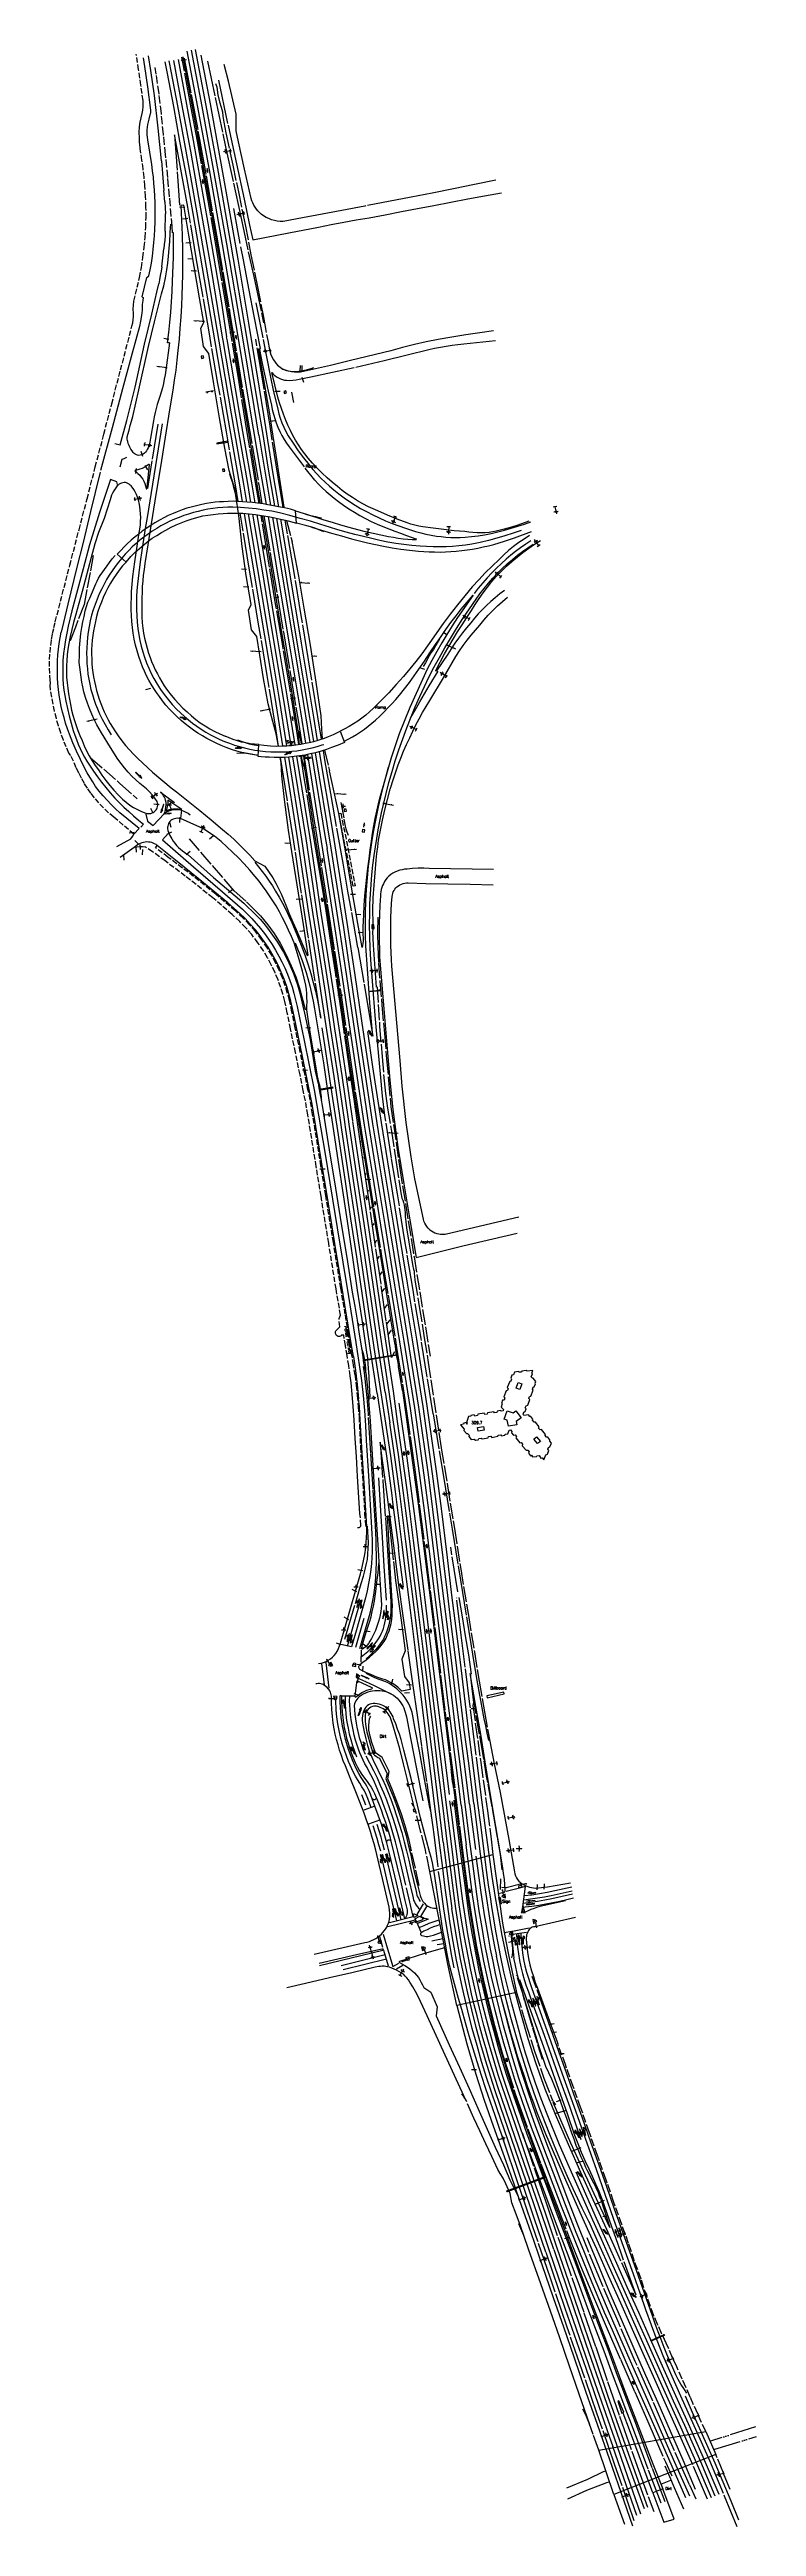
# Model space of a CAD drawing. Extents: x 6041699 to 6043693, y 2130904 to 2137891.
import ezdxf
from ezdxf.enums import TextEntityAlignment as Align

# ---------------------------------------------------------------- set-up
doc = ezdxf.new("R2010")
doc.units = 0
doc.header["$LTSCALE"] = 100
doc.header["$MEASUREMENT"] = 0
for name, pattern in [('D2', [0.2, 0.15, -0.05]), ('D5', [1.05, 1, -0.05]), ('D6', [1.3, 1.25, -0.05]), ('FTICK', [0.5, 0.44, -0.03, -0.03]), ('GRAIL', [0.5, 0.44, -0.03, -0.03]), ('RET', [0.485, 0.44, -0.03, -0.015]), ('RETFENCE', [0.552, 0.22, -0.03, -0.03, 0.227, -0.03, -0.015]), ('WL', [1, 0.75, -0.0625, 0, -0.0625, 0, -0.0625, 0, -0.0625])]:
    doc.linetypes.add(name, pattern=pattern)
doc.layers.get('0').update_dxf_attribs({"color": 1, "linetype": 'CONTINUOUS'})
for name, color, linetype in [('100', 2, 'CONTINUOUS'), ('105', 2, 'D6'), ('140', 2, 'D2'), ('150', 3, 'D5'), ('154', 3, 'CONTINUOUS'), ('160', 4, 'CONTINUOUS'), ('199', 2, 'CONTINUOUS'), ('200', 4, 'FTICK'), ('205', 4, 'CONTINUOUS'), ('210', 4, 'RET'), ('212', 4, 'RETFENCE'), ('215', 4, 'GRAIL'), ('220', 4, 'CONTINUOUS'), ('222', 6, 'CONTINUOUS'), ('240', 4, 'CONTINUOUS'), ('245', 4, 'CONTINUOUS'), ('260', 4, 'CONTINUOUS'), ('262', 4, 'CONTINUOUS'), ('264', 4, 'CONTINUOUS'), ('265', 4, 'CONTINUOUS'), ('299', 2, 'CONTINUOUS'), ('300', 6, 'CONTINUOUS'), ('506', 2, 'CONTINUOUS'), ('532', 2, 'CONTINUOUS'), ('545', 2, 'CONTINUOUS'), ('570', 2, 'CONTINUOUS'), ('574', 2, 'CONTINUOUS'), ('580', 2, 'CONTINUOUS'), ('584', 2, 'CONTINUOUS'), ('586', 2, 'CONTINUOUS'), ('600', 5, 'WL'), ('630', 2, 'D2'), ('699', 2, 'CONTINUOUS'), ('840', 7, 'CONTINUOUS')]:
    doc.layers.add(name, color=color, linetype=linetype)
doc.styles.get("Standard").update_dxf_attribs({"font": 'SIMPLEX.SHX'})

# ---------------------------------------------------------------- blocks, each defined once
blk = doc.blocks.new('BOX')
blk.add_lwpolyline([(0.03, 0.03), (-0.03, 0.03), (-0.03, -0.03), (0.03, -0.03), (0.03, 0.03)])
blk = doc.blocks.new('SIGN1')
blk.add_line((-0.0758, 0), (0.0704, 0))
at = {"const_width": 0.015}
blk.add_lwpolyline([(-0.008175, 0, 1), (0.006825, 0, 1)], format="xyb", close=True, dxfattribs=at)
blk = doc.blocks.new('POST')
at = {"const_width": 0.02}
blk.add_lwpolyline([(-0.01, 0, 1), (0.01, 0, 1)], format="xyb", close=True, dxfattribs=at)
blk = doc.blocks.new('ELT')
at = {"const_width": 0.025}
blk.add_lwpolyline([(-0.0125, 0, 1), (0.0125, 0, 1)], format="xyb", close=True, dxfattribs=at)
for points in [[(0, 0.05), (0, -0.05)], [(0, 0), (0.12, 0)], [(0.145, 0.025), (0.145, 0.06)], [(0.17, 0), (0.205, 0)], [(0.145, -0.025), (0.145, -0.06)]]:
    blk.add_lwpolyline(points)
blk.add_circle((0.145, 0), 0.025)
blk = doc.blocks.new('POLE')
at = {"const_width": 0.03}
blk.add_lwpolyline([(-0.015, 0, 1), (0.015, 0, 1)], format="xyb", close=True, dxfattribs=at)
blk = doc.blocks.new('SIGN2')
blk.add_lwpolyline([(-0.15, 0), (0.15, 0)])
at = {"const_width": 0.02}
for points in [[(-0.10375, 0, 1), (-0.08375, 0, 1)], [(0.08375, 0, 1), (0.10375, 0, 1)]]:
    blk.add_lwpolyline(points, format="xyb", close=True, dxfattribs=at)
blk = doc.blocks.new('TSIG')
at = {"const_width": 0.025}
blk.add_lwpolyline([(-0.012, 0, 1), (0.012, 0, 1)], format="xyb", close=True, dxfattribs=at)
for points in [[(0, 0), (0.145, 0)], [(0.121, 0.064), (0.145, 0)], [(0.229, 0.064), (0.121, 0.064)], [(0.205, 0), (0.229, 0.064)]]:
    blk.add_lwpolyline(points)
blk.add_circle((0.175, 0), 0.03)
blk = doc.blocks.new('TSP')
for points in [[(0.064, 0.054), (0, 0.03)], [(0.064, -0.054), (0.064, 0.054)], [(0, -0.03), (0.064, -0.054)]]:
    blk.add_lwpolyline(points)
blk.add_circle((0, 0), 0.03)
blk = doc.blocks.new('ELTDBL')
for points in [[(-0.205, 0), (-0.17, 0)], [(-0.145, 0.025), (-0.145, 0.06)], [(0, 0), (-0.12, 0)], [(-0.12, 0), (-0.085, 0)], [(0, 0), (0.12, 0)], [(0.085, 0), (0.12, 0)], [(0.145, 0.025), (0.145, 0.06)], [(0.17, 0), (0.205, 0)], [(-0.145, -0.025), (-0.145, -0.06)], [(0.145, -0.025), (0.145, -0.06)]]:
    blk.add_lwpolyline(points)
at = {"const_width": 0.025}
blk.add_lwpolyline([(-0.0125, 0, 1), (0.0125, 0, 1)], format="xyb", close=True, dxfattribs=at)
for centre in [(-0.145, 0), (0.145, 0)]:
    blk.add_circle(centre, 0.025)
blk = doc.blocks.new('SIGN3')
at = {"const_width": 0.02}
for points in [[(-0.07875, 0, 1), (-0.05875, 0, 1)], [(0, 0.07875, 1), (0, 0.05875, 1)], [(0.05875, 0, 1), (0.07875, 0, 1)], [(0, -0.05875, 1), (0, -0.07875, 1)]]:
    blk.add_lwpolyline(points, format="xyb", close=True, dxfattribs=at)
for points in [[(-0.05, 0), (0.05, 0)], [(0, 0.05), (0, -0.05)]]:
    blk.add_lwpolyline(points)
blk = doc.blocks.new('LTP')
for points in [[(-0.06, 0), (-0.025, 0)], [(0, 0.025), (0, 0.06)], [(0.025, 0), (0.06, 0)], [(0, -0.025), (0, -0.06)]]:
    blk.add_lwpolyline(points)
at = {"const_width": 0.025}
blk.add_lwpolyline([(-0.0125, 0, 1), (0.0125, 0, 1)], format="xyb", close=True, dxfattribs=at)
blk = doc.blocks.new('CB')
for points in [[(-0.05, -0.03125), (0.05, -0.03125), (0.05, 0.034375), (-0.05, 0.034375), (-0.05, -0.03125)], [(-0.05, 0.0125), (0.05, 0.0125)], [(0.05, -0.009375), (-0.05, -0.009375)]]:
    blk.add_lwpolyline(points)
blk = doc.blocks.new('EPOLE')
blk.add_lwpolyline([(-0.06, 0), (0.06, 0)])
at = {"const_width": 0.03}
blk.add_lwpolyline([(-0.015, 0, 1), (0.015, 0, 1)], format="xyb", close=True, dxfattribs=at)
blk = doc.blocks.new('SPOT')
blk.add_text('x', height=0.08).set_placement((0, 0), align=Align.MIDDLE)
blk.add_attdef('ELEVATION', (0.125, -0.0375), '', height=0.08)

msp = doc.modelspace()

# ---------------------------------------------------------------- linework, layer by layer
at = {"layer": '100'}
for points, elevation in [([(6041984.6, 2137719.7), (6041976.1, 2137785.7), (6041967.4, 2137843), (6041963.7, 2137867.8)], 14.7), ([(6041974.6, 2137664.1), (6041975.2, 2137671.8), (6041976.3, 2137679.4), (6041977.7, 2137686.9), (6041979.6, 2137694.4)], 15.1), ([(6041979.6, 2137694.4), (6041983.8, 2137710.2)], 15), ([(6041983.8, 2137710.2), (6041984.4, 2137712.5), (6041984.8, 2137714.9), (6041984.9, 2137717.3), (6041984.6, 2137719.7)], 14.9), ([(6041976.5, 2137636.2), (6041975.4, 2137643.2), (6041974.7, 2137650.1), (6041974.4, 2137657.1), (6041974.6, 2137664.1)], 14.9), ([(6041987.1, 2137566.5), (6041976.5, 2137636.2)], 14.7), ([(6041994.8, 2137495.4), (6041993.4, 2137513.2), (6041991.7, 2137531), (6041989.6, 2137548.8), (6041987.1, 2137566.5)], 14.5), ([(6041996.8, 2137422.5), (6041996.9, 2137440.8), (6041996.6, 2137459), (6041995.9, 2137477.2), (6041994.8, 2137495.4)], 14.6), ([(6041993.2, 2137346.6), (6041994.7, 2137365.5), (6041995.8, 2137384.5), (6041996.5, 2137403.5), (6041996.8, 2137422.5)], 15.1), ([(6042068.9, 2137451.1), (6042071, 2137409.5), (6042072.6, 2137367.9), (6042073.6, 2137326.2), (6042074, 2137284.6)], 13.1), ([(6041982.7, 2137269.3), (6041986.2, 2137288.5), (6041989, 2137307.8), (6041991.4, 2137327.2), (6041993.2, 2137346.6)], 14.6), ([(6042074, 2137284.6), (6042073.7, 2137255.5), (6042073, 2137226.5), (6042072.1, 2137197.4), (6042070.9, 2137168.4)], 13.3), ([(6041960.1, 2137192.9), (6041973.1, 2137247.9), (6041978.9, 2137252.4), (6041982.7, 2137269.3)], 14.1), ([(6042070.9, 2137168.4), (6042069.1, 2137136.8), (6042066.9, 2137105.3), (6042064.2, 2137073.8), (6042061.2, 2137042.3)], 13.4), ([(6042037.6, 2137063), (6042026.6, 2136986.1)], 12.1), ([(6042061.2, 2137042.3), (6042058.1, 2137014.3), (6042054.7, 2136986.3), (6042050.9, 2136958.3), (6042046.9, 2136930.3)], 13.5), ([(6042046.9, 2136930.3), (6042037.7, 2136874), (6042025.5, 2136797.6), (6042011.7, 2136713.3), (6041999.1, 2136635.9), (6041976.4, 2136493.5), (6041967.8, 2136440.6)], 13.7), ([(6042026.6, 2136986.1), (6042024.8, 2136973.6), (6042022.6, 2136961.1), (6042020.1, 2136948.7), (6042017.2, 2136936.4), (6042013.9, 2136924.1), (6042010.3, 2136912)], 12.4), ([(6041919.7, 2136804.6), (6041923.2, 2136817.3), (6041926.7, 2136830), (6041930.1, 2136842.7), (6041933.4, 2136855.4)], 14), ([(6042010.3, 2136912), (6042006.3, 2136900.8), (6042002.6, 2136889.5), (6041999.3, 2136878.1), (6041996.4, 2136866.6), (6041993.8, 2136854.9), (6041991.7, 2136843.2)], 12.6), ([(6041919.3, 2136784.8), (6041918.5, 2136788), (6041918, 2136791.4), (6041917.9, 2136794.7), (6041918.1, 2136798.1), (6041918.7, 2136801.4), (6041919.7, 2136804.6)], 14.1), ([(6041983.6, 2136794.8), (6041983, 2136789.2), (6041981.9, 2136783.7), (6041980.6, 2136778.3), (6041978.9, 2136773), (6041976.8, 2136767.7), (6041974.5, 2136762.7)], 13), ([(6041991.7, 2136843.2), (6041983.6, 2136794.8)], 12.7), ([(6041935.1, 2136754.1), (6041931.7, 2136758.7), (6041928.5, 2136763.6), (6041925.7, 2136768.7), (6041923.3, 2136773.9), (6041921.1, 2136779.3), (6041919.3, 2136784.8)], 13.9), ([(6041954.5, 2136746.3), (6041950.9, 2136746.1), (6041947.3, 2136746.5), (6041943.8, 2136747.6), (6041940.5, 2136749.2), (6041937.6, 2136751.4), (6041935.1, 2136754.1)], 13.6), ([(6041977.1, 2136719.5), (6041971.8, 2136715.4), (6041966.2, 2136711.9), (6041960.2, 2136709), (6041954, 2136706.7), (6041947.6, 2136705.1), (6041941, 2136704.1)], 13.7), ([(6041974.5, 2136762.7), (6041972.3, 2136758.8), (6041969.6, 2136755.3), (6041966.4, 2136752.2), (6041962.7, 2136749.7), (6041958.7, 2136747.7), (6041954.5, 2136746.3)], 13.2), ([(6041971.2, 2136653.5), (6041971.1, 2136653.2), (6041971.7, 2136651.8), (6041973.1, 2136652), (6041973.6, 2136653.1), (6041974.1, 2136656.5), (6041980.5, 2136719), (6041979.6, 2136720.1), (6041978.3, 2136720.2), (6041977.1, 2136719.5)], 13.5), ([(6041887.9, 2136656.9), (6041883.6, 2136651.5), (6041879.9, 2136645.7), (6041876.6, 2136639.7), (6041873.8, 2136633.4), (6041871.6, 2136626.9), (6041869.9, 2136620.2)], 14.1), ([(6041912.7, 2136669.1), (6041909.1, 2136669.1), (6041905.5, 2136668.6), (6041902, 2136667.7), (6041898.7, 2136666.3), (6041895.5, 2136664.5), (6041892.7, 2136662.3), (6041890.1, 2136659.8), (6041887.9, 2136656.9)], 13.8), ([(6041931.8, 2136656.6), (6041929.4, 2136659.7), (6041926.6, 2136662.4), (6041923.5, 2136664.8), (6041920.1, 2136666.7), (6041916.4, 2136668.2), (6041912.7, 2136669.1)], 13.4), ([(6041951.7, 2136612), (6041949.8, 2136619.9), (6041947.2, 2136627.7), (6041944.2, 2136635.3), (6041940.6, 2136642.7), (6041936.4, 2136649.8), (6041931.8, 2136656.6)], 13.1), ([(6041941, 2136704.1), (6041940.1, 2136703.6), (6041939.7, 2136702.4), (6041940.2, 2136701.2), (6041941.7, 2136700.1), (6041942.9, 2136699.4)], 13.7), ([(6041942.9, 2136699.4), (6041948.3, 2136695), (6041953.3, 2136690.2), (6041957.8, 2136684.9), (6041961.7, 2136679.1), (6041965, 2136673), (6041967.7, 2136666.6), (6041969.7, 2136660), (6041971.1, 2136653.2)], 13.6), ([(6041955.4, 2136550.2), (6041955.9, 2136560.5), (6041956, 2136570.8), (6041955.7, 2136581.2), (6041954.8, 2136591.5), (6041953.5, 2136601.8), (6041951.7, 2136612)], 13), ([(6042473.4, 2136563.6), (6042422, 2136580.3), (6042421.8, 2136580.4)], 32.5), ([(6041939.4, 2136446.1), (6041950, 2136515.5), (6041955.4, 2136550.2)], 13.5), ([(6042438.2, 2136543.6), (6042466.3, 2136535.2), (6042494.5, 2136526.9), (6042522.7, 2136518.8), (6042551, 2136510.9)], 31.4), ([(6042568.2, 2136535.9), (6042544.4, 2136542.5), (6042520.6, 2136549.3), (6042497, 2136556.4), (6042473.4, 2136563.6)], 30), ([(6042551, 2136510.9), (6042573.4, 2136504.8), (6042595.9, 2136499.4), (6042618.5, 2136494.5), (6042641.3, 2136490.2)], 27.9), ([(6042655.5, 2136516.3), (6042633.5, 2136520.6), (6042611.7, 2136525.3), (6042589.9, 2136530.4), (6042568.2, 2136535.9)], 26.9), ([(6042710, 2136508.7), (6042696.3, 2136510.1), (6042682.7, 2136511.8), (6042669.1, 2136513.9), (6042655.5, 2136516.3)], 24.4), ([(6042706, 2136520.4), (6042732.6, 2136510.7), (6042733.5, 2136510.3), (6042733.9, 2136509.3), (6042733.6, 2136508.6), (6042732.5, 2136508.2), (6042730.2, 2136508), (6042722.1, 2136508.1), (6042710, 2136508.7)], 22.7), ([(6042922.5, 2136487.8), (6042937.5, 2136491.2), (6042952.4, 2136495), (6042967.2, 2136499.1), (6042982, 2136503.6), (6042996.6, 2136508.3), (6043011.1, 2136513.5)], 17.4), ([(6043053, 2136519.8), (6043037.6, 2136510.1), (6043022.5, 2136499.8), (6043007.9, 2136488.9), (6042993.7, 2136477.3), (6042980.1, 2136465.2), (6042967, 2136452.5)], 15.8), ([(6043011.1, 2136513.5), (6043058.2, 2136531.2)], 14.6), ([(6041914.8, 2136445.2), (6041904.9, 2136434), (6041895.6, 2136422.4), (6041886.8, 2136410.4), (6041878.4, 2136398), (6041870.6, 2136385.3), (6041863.4, 2136372.2), (6041856.7, 2136358.9), (6041850.6, 2136345.3)], 30.2), ([(6041930.5, 2136361.8), (6041931.8, 2136383), (6041933.7, 2136404.1), (6041936.2, 2136425.1), (6041939.4, 2136446.1)], 14.6), ([(6041967.8, 2136440.6), (6041965.4, 2136424.5), (6041963.4, 2136408.4), (6041961.8, 2136392.3), (6041960.6, 2136376.1), (6041959.8, 2136359.8), (6041959.4, 2136343.6)], 14.4), ([(6042641.3, 2136490.2), (6042665.7, 2136485.6), (6042690.2, 2136481.8), (6042714.8, 2136478.6), (6042739.5, 2136476.1)], 25.4), ([(6042739.5, 2136476.1), (6042754.7, 2136474.8), (6042770, 2136473.9), (6042785.3, 2136473.5), (6042800.5, 2136473.4), (6042815.8, 2136473.8), (6042831.1, 2136474.5)], 23.1), ([(6042831.1, 2136474.5), (6042846.4, 2136475.7), (6042861.8, 2136477.3), (6042877.1, 2136479.3), (6042892.3, 2136481.7), (6042907.4, 2136484.6), (6042922.5, 2136487.8)], 20.7), ([(6042967, 2136452.5), (6042947.4, 2136433.8), (6042928.3, 2136414.7), (6042909.6, 2136395.2), (6042891.4, 2136375.3)], 19.5), ([(6042891.4, 2136375.3), (6042870.2, 2136350), (6042849.6, 2136324.4), (6042829.3, 2136298.5), (6042809.5, 2136272.2)], 23.5), ([(6041850.6, 2136345.3), (6041845, 2136332.1), (6041840, 2136318.8), (6041835.5, 2136305.3), (6041831.6, 2136291.6), (6041828.2, 2136277.8), (6041825.3, 2136263.9)], 26.8), ([(6041932.7, 2136260.8), (6041931.2, 2136277.6), (6041930.1, 2136294.4), (6041929.5, 2136311.3), (6041929.4, 2136328.1), (6041929.7, 2136345), (6041930.5, 2136361.8)], 16.6), ([(6041959.4, 2136343.6), (6041958.8, 2136326), (6041958.8, 2136308.4), (6041959.4, 2136290.9), (6041960.5, 2136273.3)], 15.3), ([(6042803.6, 2136235.3), (6042817.2, 2136254.9), (6042831.2, 2136274.2), (6042845.7, 2136293.2), (6042860.5, 2136311.9)], 24.5), ([(6042860.5, 2136311.9), (6042894, 2136352), (6042850, 2136288.5)], 21.7), ([(6042982, 2136365.2), (6042968.9, 2136355.1), (6042956.1, 2136344.6), (6042943.7, 2136333.7), (6042931.6, 2136322.4), (6042919.9, 2136310.8), (6042908.6, 2136298.7), (6042897.7, 2136286.4), (6042887.2, 2136273.6)], 20.5), ([(6041825.3, 2136263.9), (6041822.8, 2136250.9), (6041820.7, 2136237.8), (6041819.2, 2136224.6), (6041818.2, 2136211.4), (6041817.6, 2136198.2), (6041817.6, 2136184.9)], 23.2), ([(6041956.2, 2136162.4), (6041950.6, 2136178.4), (6041945.7, 2136194.5), (6041941.4, 2136210.9), (6041937.8, 2136227.4), (6041934.9, 2136244.1), (6041932.7, 2136260.8)], 19.6), ([(6041960.5, 2136273.3), (6041962.1, 2136258.9), (6041964.2, 2136244.6), (6041966.9, 2136230.4), (6041970.1, 2136216.3), (6041973.9, 2136202.3), (6041978.2, 2136188.5)], 17.2), ([(6042741.1, 2136142.5), (6042756.6, 2136165.8), (6042772.2, 2136189), (6042787.9, 2136212.2), (6042803.6, 2136235.3)], 28.4), ([(6042850, 2136288.5), (6042834.7, 2136264.9), (6042819.8, 2136241), (6042805.3, 2136216.8), (6042791.3, 2136192.4), (6042777.8, 2136167.7), (6042764.7, 2136142.7)], 23.6), ([(6042809.5, 2136272.2), (6042765.2, 2136208.5)], 27), ([(6042887.2, 2136273.6), (6042875.2, 2136259.7), (6042863.7, 2136245.4), (6042852.6, 2136230.8), (6042842, 2136215.8), (6042831.8, 2136200.5), (6042822.1, 2136185)], 21.6), ([(6041817.6, 2136184.9), (6041817.7, 2136172.1), (6041818.4, 2136159.3), (6041819.5, 2136146.5), (6041821, 2136133.7), (6041823, 2136121), (6041825.5, 2136108.4)], 20.3), ([(6042008.6, 2136065.8), (6042000.6, 2136077), (6041993, 2136088.5), (6041985.8, 2136100.3), (6041979.1, 2136112.3), (6041972.7, 2136124.5), (6041966.8, 2136136.9), (6041961.3, 2136149.6), (6041956.2, 2136162.4)], 23.4), ([(6041978.2, 2136188.5), (6041982.3, 2136176.3), (6041986.9, 2136164.3), (6041991.8, 2136152.4), (6041997.2, 2136140.8), (6042003, 2136129.3), (6042009.2, 2136118.1), (6042015.8, 2136107), (6042022.7, 2136096.2)], 20.7), ([(6042765.2, 2136208.5), (6042749.1, 2136186.4), (6042732.5, 2136164.7), (6042715.3, 2136143.4), (6042697.7, 2136122.5)], 30.1), ([(6042822.1, 2136185), (6042790.8, 2136137.9), (6042789.5, 2136137.6), (6042788.6, 2136138), (6042788.5, 2136139.1), (6042789.2, 2136141.3), (6042813.3, 2136185.8)], 22.6), ([(6041825.5, 2136108.4), (6041828.3, 2136095.7), (6041831.5, 2136083.1), (6041835, 2136070.6), (6041838.9, 2136058.2), (6041843.2, 2136045.9), (6041847.8, 2136033.7)], 18.1), ([(6042022.7, 2136096.2), (6042032.1, 2136082.8), (6042042.1, 2136069.8), (6042052.6, 2136057.2), (6042063.6, 2136045), (6042075.2, 2136033.3), (6042087.2, 2136022.2)], 25.1), ([(6042697.7, 2136122.5), (6042677.2, 2136099.3), (6042656.1, 2136076.5), (6042634.5, 2136054.3), (6042612.4, 2136032.5)], 32.8), ([(6042764.7, 2136142.7), (6042714.9, 2136034.5), (6042685.6, 2135960.6), (6042662.9, 2135893.1), (6042645.4, 2135833.3), (6042631.5, 2135784.3)], 21.9), ([(6042685.8, 2136070), (6042700.3, 2136087.6), (6042714.3, 2136105.6), (6042727.9, 2136123.9), (6042741.1, 2136142.5)], 32), ([(6041847.8, 2136033.7), (6041852.8, 2136022.4), (6041858.2, 2136011.3), (6041863.9, 2136000.4), (6041869.9, 2135989.6), (6041876.2, 2135979), (6041882.9, 2135968.6)], 16.5), ([(6042070.5, 2135998.1), (6042059.1, 2136008.3), (6042048.1, 2136019), (6042037.5, 2136030.1), (6042027.4, 2136041.6), (6042017.8, 2136053.5), (6042008.6, 2136065.8)], 27.5), ([(6042087.2, 2136022.2), (6042099, 2136011.5), (6042111.4, 2136001.3), (6042124.2, 2135991.8), (6042137.5, 2135983), (6042151.2, 2135974.7), (6042165.3, 2135967.2), (6042179.7, 2135960.3), (6042194.4, 2135954.1)], 29.2), ([(6042612.4, 2136032.5), (6042602, 2136022.7), (6042591.2, 2136013.4), (6042580, 2136004.6), (6042568.5, 2135996.3), (6042556.5, 2135988.5), (6042544.2, 2135981.3), (6042531.6, 2135974.6), (6042518.8, 2135968.4)], 34.6), ([(6042618.7, 2135999.5), (6042630.7, 2136010.5), (6042642.3, 2136021.8), (6042653.7, 2136033.4), (6042664.7, 2136045.3), (6042675.4, 2136057.5), (6042685.8, 2136070)], 34.9), ([(6041882.9, 2135968.6), (6041892.4, 2135954.7), (6041902.4, 2135941.1), (6041913, 2135927.9), (6041924, 2135915.1), (6041935.6, 2135902.8), (6041947.6, 2135890.9)], 15.9), ([(6042169, 2135933.8), (6042155.8, 2135940.3), (6042142.7, 2135947.2), (6042130, 2135954.6), (6042117.5, 2135962.5), (6042105.3, 2135970.8), (6042093.4, 2135979.5), (6042081.8, 2135988.6), (6042070.5, 2135998.1)], 31.4), ([(6042289.1, 2135930.6), (6042276.8, 2135931.3), (6042264.6, 2135932.7), (6042252.5, 2135934.7), (6042240.5, 2135937.3), (6042228.7, 2135940.6), (6042217, 2135944.5), (6042205.6, 2135949), (6042194.4, 2135954.1)], 33), ([(6042529.6, 2135939.3), (6042541.7, 2135945.3), (6042553.5, 2135951.8), (6042565.1, 2135958.8), (6042576.4, 2135966.1), (6042587.4, 2135973.9), (6042598.2, 2135982), (6042608.6, 2135990.6), (6042618.7, 2135999.5)], 37.2), ([(6041947.6, 2135890.9), (6041988.9, 2135852), (6042041.7, 2135808.1), (6042057, 2135796.5)], 15.6), ([(6042287.4, 2135899.7), (6042272.1, 2135901.8), (6042256.9, 2135904.6), (6042241.8, 2135908), (6042226.9, 2135912), (6042212.1, 2135916.6), (6042197.5, 2135921.7), (6042183.1, 2135927.5), (6042169, 2135933.8)], 35.5), ([(6041925.3, 2135759.5), (6041936, 2135752.9), (6041947.1, 2135746.9), (6041958.5, 2135741.5), (6041970.1, 2135736.6)], 14.5), ([(6041970.1, 2135736.6), (6041973.6, 2135735.7), (6041977.3, 2135735.4), (6041980.9, 2135735.5), (6041984.5, 2135736.1), (6041988, 2135737.2), (6041991.3, 2135738.8), (6041994.3, 2135740.9), (6041997.1, 2135743.3)], 15.2), ([(6041997.1, 2135743.3), (6041999.3, 2135746), (6042001.2, 2135749), (6042002.6, 2135752.2), (6042003.6, 2135755.6), (6042004.1, 2135759), (6042004.1, 2135762.6), (6042003.7, 2135766), (6042002.7, 2135769.4)], 15.6), ([(6042032.8, 2135773.6), (6042032.6, 2135766), (6042031.7, 2135758.4), (6042030.2, 2135750.9), (6042028, 2135743.6)], 16.1), ([(6042028, 2135743.6), (6042034.2, 2135746), (6042040.5, 2135747.7), (6042046.9, 2135748.8), (6042053.5, 2135749.4)], 16.1), ([(6042072, 2135747.5), (6042032.8, 2135773.6)], 16), ([(6042053.5, 2135749.4), (6042058.1, 2135749.1), (6042062.8, 2135748.7), (6042067.4, 2135748.2), (6042072, 2135747.5)], 16), ([(6042043.8, 2135717.8), (6042041, 2135715.6), (6042038.5, 2135713.1), (6042036.3, 2135710.3), (6042034.6, 2135707.2), (6042033.3, 2135703.9), (6042032.4, 2135700.4), (6042032, 2135696.9), (6042032.1, 2135693.3)], 15.1), ([(6042032.1, 2135693.3), (6042033, 2135688.1), (6042034.4, 2135683), (6042036.1, 2135678.1), (6042038.3, 2135673.3), (6042040.9, 2135668.7), (6042043.8, 2135664.3)], 14.9), ([(6042067.9, 2135721.3), (6042063.8, 2135722), (6042059.7, 2135722.2), (6042055.5, 2135721.9), (6042051.4, 2135721), (6042047.5, 2135719.7), (6042043.8, 2135717.8)], 15.3), ([(6042123, 2135697.2), (6042067.9, 2135721.3)], 15.1), ([(6042183, 2135656.6), (6042173.7, 2135664.4), (6042164.1, 2135671.8), (6042154.3, 2135678.8), (6042144.1, 2135685.3), (6042133.7, 2135691.5), (6042123, 2135697.2)], 14.6), ([(6042556.1, 2134204.2), (6042550.6, 2134235.1), (6042532.3, 2134349.4), (6042516.8, 2134442.6), (6042503.8, 2134522.5), (6042485.7, 2134634.5), (6042466.3, 2134753.8), (6042445.3, 2134881.6), (6042439.6, 2134915.5), (6042432.3, 2134952.1), (6042421.5, 2135004.4), (6042405.5, 2135082.7), (6042388.7, 2135164.2), (6042384.7, 2135185.4), (6042379.9, 2135206.4), (6042374.4, 2135227.2), (6042368, 2135247.8), (6042360.8, 2135268.1), (6042352.8, 2135288.1), (6042344.6, 2135306.2), (6042335.6, 2135324), (6042325.9, 2135341.3), (6042315.6, 2135358.3), (6042304.7, 2135374.9), (6042293, 2135391), (6042279.5, 2135407.8), (6042265.3, 2135424), (6042250.5, 2135439.5), (6042235, 2135454.5), (6042202.2, 2135483.6), (6042118.4, 2135552.8), (6042059, 2135600.4), (6042002.9, 2135645.2)], 13.6), ([(6042043.8, 2135664.3), (6042048, 2135657.9), (6042052.5, 2135651.7), (6042057.4, 2135645.8), (6042062.6, 2135640.2), (6042068.2, 2135634.9), (6042074, 2135630), (6042080.1, 2135625.4), (6042086.5, 2135621.2)], 14.6), ([(6042086.5, 2135621.2), (6042089.8, 2135618.8)], 14.4), ([(6042215, 2135626.8), (6042183, 2135656.6)], 14.1), ([(6042279.2, 2135558.5), (6042264, 2135576.3), (6042248.2, 2135593.6), (6042231.9, 2135610.5), (6042215, 2135626.8)], 13.6), ([(6042337.8, 2135475), (6042328.9, 2135489.5), (6042319.6, 2135503.8), (6042310, 2135517.8), (6042300.1, 2135531.6), (6042289.8, 2135545.2), (6042279.2, 2135558.5)], 12.9), ([(6042640.8, 2135537.7), (6042638.2, 2135532.3), (6042636.1, 2135526.7), (6042634.5, 2135521), (6042633.3, 2135515.1), (6042632.7, 2135509.2), (6042632.4, 2135503.2)], 13), ([(6042667, 2135567.3), (6042661.5, 2135563.5), (6042656.4, 2135559.2), (6042651.7, 2135554.4), (6042647.6, 2135549.2), (6042643.9, 2135543.6), (6042640.8, 2135537.7)], 12.6), ([(6042707.7, 2135579), (6042700.6, 2135578.4), (6042693.6, 2135577.3), (6042686.7, 2135575.6), (6042679.9, 2135573.3), (6042673.3, 2135570.6), (6042667, 2135567.3)], 12.4), ([(6042675.5, 2135525.8), (6042679.1, 2135529.1), (6042683, 2135532.1), (6042687.3, 2135534.6), (6042691.7, 2135536.7), (6042696.4, 2135538.3), (6042701.2, 2135539.4), (6042706.1, 2135540), (6042711, 2135540.1)], 12.4), ([(6042770.2, 2135580.8), (6042754.6, 2135581.3), (6042738.9, 2135581.2), (6042723.3, 2135580.4), (6042707.7, 2135579)], 12.2), ([(6042711, 2135540.1), (6042760.1, 2135538.6), (6042823, 2135537.3), (6042885.9, 2135536.1), (6042950.7, 2135534.6)], 12.4), ([(6042951.6, 2135577.5), (6042770.2, 2135580.8)], 12.5), ([(6042388.7, 2135370.7), (6042381.3, 2135388.6), (6042373.4, 2135406.3), (6042365.1, 2135423.8), (6042356.4, 2135441.1), (6042347.3, 2135458.2), (6042337.8, 2135475)], 12.6), ([(6042621.6, 2135246.3), (6042613.1, 2135364.6), (6042611.3, 2135403.2), (6042611.6, 2135407.6), (6042613, 2135413.1), (6042613.3, 2135417.7), (6042612.3, 2135422.9), (6042611.7, 2135427.4), (6042610.5, 2135462.8)], 13.5), ([(6042632.4, 2135503.2), (6042630.7, 2135476.9), (6042629.5, 2135450.6), (6042628.8, 2135424.2), (6042628.6, 2135397.8)], 13.6), ([(6042661.8, 2135422.3), (6042662, 2135442.2), (6042662.6, 2135462.1), (6042663.7, 2135481.9), (6042665.3, 2135501.7)], 13), ([(6042665.3, 2135501.7), (6042666, 2135506.1), (6042667.2, 2135510.3), (6042668.7, 2135514.4), (6042670.7, 2135518.4), (6042672.9, 2135522.2), (6042675.5, 2135525.8)], 12.7), ([(6042628.6, 2135397.8), (6042628.9, 2135375.6), (6042629.4, 2135353.4), (6042630.2, 2135331.3), (6042631.2, 2135309.1)], 14.2), ([(6042664.7, 2135304.8), (6042663.3, 2135324.3), (6042662.3, 2135343.9), (6042661.6, 2135363.5), (6042661.3, 2135383.1), (6042661.4, 2135402.7), (6042661.8, 2135422.3)], 13.4), ([(6042631.2, 2135309.1), (6042636, 2135251.9), (6042643, 2135173.3), (6042651.7, 2135072.2), (6042659.3, 2134984), (6042667.4, 2134900.6), (6042681.5, 2134794.6), (6042698.5, 2134691.5), (6042715.4, 2134589.8), (6042733.2, 2134483.3), (6042865.1, 2134516.3), (6042949.2, 2134535.8), (6043018.5, 2134552)], 13), ([(6042753.7, 2134591.9), (6042729.5, 2134705.1), (6042719.3, 2134767.1), (6042704.6, 2134863.7), (6042693.6, 2134966.2), (6042687.7, 2135038.9), (6042664.7, 2135304.8)], 13.3), ([(6042771.8, 2134561.7), (6042767.5, 2134565.8), (6042763.6, 2134570.3), (6042760.3, 2134575.3), (6042757.5, 2134580.6), (6042755.3, 2134586.1), (6042753.7, 2134591.9)], 13.6), ([(6042771.8, 2134561.7), (6042776.3, 2134558.4), (6042781.1, 2134555.6), (6042786.2, 2134553.3), (6042791.4, 2134551.4), (6042796.8, 2134550), (6042802.3, 2134549.2)], 13.3), ([(6042802.3, 2134549.2), (6042806.5, 2134549), (6042810.7, 2134549.1), (6042814.9, 2134549.6), (6042819, 2134550.4)], 13.4), ([(6042819, 2134550.4), (6043023.1, 2134598)], 12.8), ([(6042556.1, 2134204.2), (6042561.9, 2134164.5), (6042566.9, 2134124.7), (6042570.9, 2134084.7)], 13.9), ([(6042573, 2134063.5), (6042570.9, 2134084.7)], 13.8), ([(6042593.9, 2133723.4), (6042587.5, 2133832.3), (6042581.1, 2133931), (6042574.6, 2134042.4), (6042573, 2134063.5)], 14.1), ([(6042590.8, 2133664), (6042592.4, 2133678.8), (6042593.4, 2133693.7), (6042593.9, 2133708.5), (6042593.9, 2133723.4)], 14.5), ([(6042576.1, 2133591.4), (6042580.8, 2133609.4), (6042584.8, 2133627.4), (6042588.1, 2133645.7), (6042590.8, 2133664)], 14.3), ([(6042519.5, 2133395.8), (6042533.8, 2133444.6), (6042548, 2133493.5), (6042562.1, 2133542.5), (6042576.1, 2133591.4)], 15.2), ([(6042635.1, 2133503.7), (6042634.7, 2133494.2), (6042633.7, 2133484.7), (6042632.1, 2133475.2), (6042630, 2133465.9), (6042627.2, 2133456.7), (6042624, 2133447.7)], 14.5), ([(6042624, 2133447.7), (6042621.3, 2133439.6), (6042618.2, 2133431.5), (6042614.8, 2133423.6), (6042611, 2133415.8), (6042606.9, 2133408.2), (6042602.5, 2133400.8)], 14.5), ([(6042457.9, 2133338.1), (6042465.1, 2133339.4), (6042472.1, 2133341.3), (6042478.9, 2133344), (6042485.4, 2133347.4), (6042491.5, 2133351.3), (6042497.2, 2133355.9), (6042502.3, 2133361), (6042507, 2133366.7)], 16.7), ([(6042507, 2133366.7), (6042510.9, 2133373.6), (6042514.3, 2133380.8), (6042517.2, 2133388.2), (6042519.5, 2133395.8)], 16.4), ([(6042584.5, 2133380.3), (6042582.6, 2133379.3), (6042581.4, 2133378.8), (6042580.5, 2133378.8), (6042579.4, 2133379.3), (6042579.1, 2133380.5), (6042579.5, 2133382.7), (6042581.9, 2133392.1), (6042591.9, 2133426.1)], 15.2), ([(6042582.4, 2133341.5), (6042591.9, 2133348.3), (6042601.1, 2133355.5), (6042609.9, 2133363.1), (6042618.4, 2133371.2)], 15.1), ([(6042602.5, 2133400.8), (6042598.9, 2133394.9), (6042594.7, 2133389.5), (6042589.8, 2133384.6), (6042584.5, 2133380.3)], 14.8), ([(6042618.4, 2133371.2), (6042625, 2133378), (6042631.3, 2133385), (6042637.4, 2133392.3), (6042643.2, 2133399.7)], 15), ([(6042571.7, 2133327.1), (6042571.8, 2133329.4), (6042572.4, 2133331.6), (6042573.3, 2133333.6), (6042574.6, 2133335.5)], 15.1), ([(6042576.1, 2133320.3), (6042574.3, 2133321.5), (6042572.9, 2133323.1), (6042572, 2133325), (6042571.7, 2133327.1)], 15), ([(6042574.6, 2133335.5), (6042582.4, 2133341.5)], 15.2), ([(6042638.7, 2133294.3), (6042622.6, 2133299.8), (6042606.8, 2133305.9), (6042591.3, 2133312.8), (6042576.1, 2133320.3)], 14.7), ([(6042977.3, 2132762.1), (6042963.9, 2132845), (6042952.8, 2132911.4), (6042940.2, 2132985.1), (6042927.7, 2133060.7), (6042915.2, 2133138.4), (6042901.7, 2133216.4), (6042886, 2133310.1), (6042888.3, 2133283.1), (6042895.1, 2133228.4), (6042893.2, 2133219.6)], 15.8), ([(6042470.9, 2133278.4), (6042467.6, 2133279.7), (6042464.1, 2133280.7), (6042460.6, 2133281.2), (6042457, 2133281.4), (6042453.4, 2133281.1), (6042449.9, 2133280.4)], 17), ([(6042485.4, 2133266.4), (6042482.1, 2133269.9), (6042478.6, 2133273), (6042474.9, 2133275.8), (6042470.9, 2133278.4)], 16.9), ([(6042494.2, 2133246.2), (6042493.8, 2133249.9), (6042492.9, 2133253.6), (6042491.6, 2133257.1), (6042489.9, 2133260.5), (6042487.8, 2133263.6), (6042485.4, 2133266.4)], 16.8), ([(6042499.2, 2133169.7), (6042496.9, 2133188.8), (6042495.2, 2133207.9), (6042494.3, 2133227), (6042494.2, 2133246.2)], 16.7), ([(6042608.5, 2133266.3), (6042609.5, 2133267.1), (6042609.7, 2133268.3), (6042609.2, 2133269.5), (6042607.1, 2133270.6), (6042568.5, 2133288.3), (6042567.3, 2133288.5), (6042566.2, 2133288.2), (6042565.6, 2133287), (6042565.1, 2133284.5), (6042561.5, 2133253.4), (6042560.6, 2133245.2), (6042560.9, 2133243.9), (6042562.1, 2133243.5), (6042563.7, 2133244.3), (6042565.7, 2133245.7), (6042567.5, 2133247.1)], 14.6), ([(6042567.5, 2133247.1), (6042573.5, 2133251.8), (6042579.9, 2133256), (6042586.7, 2133259.5), (6042593.7, 2133262.4), (6042601, 2133264.7), (6042608.5, 2133266.3)], 14.5), ([(6042533.5, 2133049.1), (6042527.7, 2133063.6), (6042522.2, 2133078.4), (6042517.2, 2133093.3), (6042512.7, 2133108.3), (6042508.6, 2133123.5), (6042505, 2133138.8), (6042501.9, 2133154.2), (6042499.2, 2133169.7)], 16.2), ([(6042936.7, 2133143.4), (6042953.7, 2133055.3), (6042970.6, 2132974.1), (6042994.5, 2132842), (6043010.3, 2132750.4)], 13.8), ([(6042586.2, 2132915.8), (6042566.7, 2132966.6), (6042545, 2133020.5), (6042533.5, 2133049.1)], 15.2), ([(6042619, 2132811.7), (6042614.4, 2132829.3), (6042609.5, 2132846.8), (6042604.2, 2132864.2), (6042598.5, 2132881.5), (6042592.6, 2132898.7), (6042586.2, 2132915.8)], 14.5), ([(6042656.9, 2132650.4), (6042647.7, 2132690.8), (6042638.4, 2132731.1), (6042628.8, 2132771.4), (6042619, 2132811.7)], 14.8), ([(6042984.4, 2132697.7), (6042983.5, 2132713.9), (6042982, 2132730), (6042979.9, 2132746.1), (6042977.3, 2132762.1)], 11), ([(6043010.3, 2132750.4), (6043011.4, 2132744.6), (6043013.3, 2132739), (6043015.9, 2132733.6), (6043019.2, 2132728.6), (6043023, 2132724.1), (6043027.4, 2132720.1), (6043032.2, 2132716.6), (6043037.5, 2132713.8)], 10.7), ([(6042744.4, 2132683.9), (6042746.4, 2132677.9), (6042749.1, 2132672.2), (6042752.4, 2132666.9), (6042756.3, 2132662), (6042760.7, 2132657.6), (6042765.7, 2132653.7)], 14), ([(6042965, 2132689.7), (6042981.2, 2132693.1)], 12.7), ([(6042981.2, 2132693.1), (6042982.2, 2132693.5), (6042983, 2132694), (6042983.7, 2132694.8), (6042984.2, 2132695.7), (6042984.4, 2132696.7), (6042984.4, 2132697.7)], 10.3), ([(6043037.5, 2132713.8), (6043042.6, 2132711.3), (6043047.9, 2132709.1), (6043053.3, 2132707.4), (6043058.8, 2132706.1), (6043064.4, 2132705.2), (6043070.1, 2132704.7)], 10.8), ([(6043059.7, 2132653.7), (6043079.5, 2132656.7), (6043099.3, 2132660.2), (6043119, 2132663.9), (6043138.6, 2132668), (6043158.1, 2132672.5), (6043177.5, 2132677.3)], 12), ([(6043070.1, 2132704.7), (6043078.6, 2132705), (6043087, 2132705.7), (6043095.4, 2132706.8), (6043103.7, 2132708.3)], 11.2), ([(6043155, 2132669), (6043095.6, 2132655.5)], 12.4), ([(6043103.7, 2132708.3), (6043169, 2132719.5)], 11.1), ([(6042635.2, 2132574.4), (6042639.5, 2132578.8), (6042643.4, 2132583.6), (6042646.9, 2132588.6), (6042650, 2132593.9), (6042652.7, 2132599.5), (6042655, 2132605.2), (6042656.7, 2132611.2), (6042658, 2132617.2)], 14.7), ([(6042658, 2132617.2), (6042658.8, 2132625.5), (6042658.9, 2132633.8), (6042658.3, 2132642.2), (6042656.9, 2132650.4)], 14.7), ([(6042801, 2132601.4), (6042791.5, 2132598.4), (6042782.2, 2132595.1), (6042773, 2132591.3), (6042764, 2132587.2), (6042755.2, 2132582.6), (6042746.5, 2132577.7)], 14.9), ([(6042765.7, 2132653.7), (6042769.7, 2132651.5), (6042774, 2132649.9), (6042778.4, 2132648.7), (6042782.9, 2132647.9), (6042787.4, 2132647.7), (6042791.9, 2132648)], 14.5), ([(6043032, 2132638), (6043033.3, 2132648.4), (6043034.3, 2132650.1), (6043035.9, 2132650.7), (6043041, 2132651.3), (6043059.7, 2132653.7)], 11.5), ([(6043037.9, 2132635.4), (6043036.2, 2132635.3), (6043034.5, 2132635.7), (6043033.1, 2132636.6), (6043032, 2132638)], 11.4), ([(6043095.6, 2132655.5), (6043085.7, 2132653.2), (6043075.8, 2132650.5), (6043066.1, 2132647.4), (6043056.5, 2132643.8), (6043047.1, 2132639.8), (6043037.9, 2132635.4)], 11.9), ([(6043068, 2132595.3), (6043064.4, 2132594.9), (6043060.9, 2132593.9), (6043057.7, 2132592.3), (6043054.7, 2132590.1), (6043052.2, 2132587.5), (6043050.2, 2132584.5)], 10.8), ([(6043182.7, 2132621.2), (6043068, 2132595.3)], 11.2), ([(6042445, 2132518), (6042588.5, 2132550.8)], 15.1), ([(6042460.9, 2132486.3), (6042639.3, 2132529.3), (6042640.5, 2132529.9), (6042640.8, 2132530.9), (6042640.5, 2132531.9), (6042639.7, 2132532.5), (6042638.3, 2132532.6), (6042636.4, 2132532.2), (6042564.6, 2132516.1), (6042459.8, 2132491.8)], 16), ([(6042588.5, 2132550.8), (6042595, 2132552.2), (6042601.4, 2132554), (6042607.6, 2132556.3), (6042613.6, 2132559.1), (6042619.4, 2132562.3), (6042625, 2132565.9), (6042630.2, 2132570), (6042635.2, 2132574.4)], 14.9), ([(6042813.6, 2132536.1), (6042756.4, 2132519.6), (6042710.1, 2132505.1), (6042685.9, 2132497.3), (6042685.6, 2132496.4), (6042685.7, 2132495.3), (6042686.4, 2132494.5), (6042701, 2132485.8)], 14.8), ([(6042746.5, 2132577.7), (6042745.9, 2132576.7), (6042745.6, 2132575.6), (6042745.6, 2132574.4), (6042745.9, 2132573.3), (6042746.5, 2132572.3), (6042747.4, 2132571.5), (6042748.4, 2132570.9), (6042749.6, 2132570.7)], 15), ([(6042749.6, 2132570.7), (6042753.5, 2132569.5), (6042757.6, 2132568.7), (6042761.8, 2132568.4), (6042765.9, 2132568.4), (6042770, 2132568.9), (6042774.1, 2132569.9)], 14.6), ([(6042774.1, 2132569.9), (6042782, 2132571.9), (6042789.8, 2132574.3), (6042797.5, 2132577.1), (6042805.1, 2132580.1)], 14.6), ([(6043002.5, 2132582.3), (6042982.1, 2132577.9)], 12.8), ([(6043002.5, 2132582.3), (6043003.5, 2132563.5), (6043004.8, 2132544.6), (6043006.5, 2132525.8), (6043008.6, 2132507.1)], 10.3), ([(6043050.2, 2132584.5), (6043048, 2132580.7), (6043046.3, 2132576.7), (6043044.9, 2132572.5), (6043044.1, 2132568.2), (6043043.8, 2132563.8), (6043043.9, 2132559.4)], 10.4), ([(6043043.9, 2132559.4), (6043045.3, 2132541.4), (6043047.5, 2132523.5), (6043050.4, 2132505.7), (6043054, 2132488)], 10.9), ([(6042627.5, 2132482.9), (6042617.7, 2132481), (6042551.3, 2132465.8), (6042488.6, 2132451.1), (6042421.1, 2132435.4), (6042368.7, 2132423)], 15.2), ([(6042657.6, 2132481), (6042652.7, 2132482.3), (6042647.7, 2132483.3), (6042642.7, 2132483.8), (6042637.6, 2132483.9), (6042632.5, 2132483.6), (6042627.5, 2132482.9)], 15), ([(6042697.1, 2132461.4), (6042691, 2132465.5), (6042684.6, 2132469.3), (6042678.1, 2132472.7), (6042671.4, 2132475.8), (6042664.6, 2132478.6), (6042657.6, 2132481)], 14.9), ([(6043054, 2132488), (6043058.7, 2132471.4), (6043063.8, 2132454.9), (6043069.4, 2132438.6), (6043075.5, 2132422.4)], 12), ([(6043075.5, 2132422.4), (6043113.4, 2132319.2), (6043132.5, 2132265.9)], 14.1)]:
    msp.add_lwpolyline(points, dxfattribs=dict(at, elevation=elevation))
for points, elevation in [([(6042725.4, 2132629.5), (6042725.5, 2132631), (6042726.4, 2132631.7), (6042727.3, 2132631.8), (6042729.2, 2132631.3), (6042737.6, 2132626.8), (6042727.6, 2132621.4)], 15.2), ([(6042728.4, 2132617.2), (6042730.1, 2132609.8), (6042730.8, 2132608.8), (6042732.2, 2132608.4), (6042734.1, 2132609), (6042751.6, 2132616), (6042752.5, 2132617.1), (6042752.3, 2132618), (6042751.9, 2132619), (6042749.8, 2132620.4), (6042742.2, 2132624.1)], 14.7)]:
    msp.add_lwpolyline(points, close=True, dxfattribs=dict(at, elevation=elevation))
at = {"layer": '105'}
for points, elevation in [([(6042267.5, 2137470.5), (6042249.1, 2137553.6), (6042232, 2137630.2), (6042225.7, 2137661.5), (6042225.2, 2137708.1), (6042203.8, 2137801.6), (6042191.2, 2137848.9)], 8.1), ([(6042175.2, 2137804.2), (6042203.3, 2137672.9), (6042226.1, 2137568.1), (6042247.7, 2137468.5), (6042262.8, 2137395.5), (6042272.6, 2137353.8), (6042373.7, 2137373.4), (6042457.4, 2137389.9)], 8.3), ([(6042957.9, 2137522.2), (6042898.2, 2137509.8), (6042838.6, 2137497.8), (6042778.8, 2137486.1), (6042719, 2137474.8)], 8.1), ([(6042783, 2137451.3), (6042830.8, 2137460.7), (6042878.6, 2137469.8), (6042926.4, 2137478.5), (6042974.3, 2137487)], 7.9), ([(6042344.4, 2135926.1), (6042338.5, 2135960.2), (6042322.6, 2136019.7), (6042315.6, 2136045.5), (6042302.7, 2136116.2), (6042292, 2136182.5), (6042283.5, 2136235.1), (6042268.2, 2136254.1), (6042260.6, 2136308.9), (6042267.8, 2136325.4), (6042254, 2136407.5), (6042242, 2136489.4), (6042232.6, 2136576), (6042221.8, 2136651.7), (6042205.2, 2136703.2), (6042193.5, 2136766.6), (6042178.5, 2136851.9), (6042162.3, 2136947.8), (6042148.6, 2137033.6), (6042133.3, 2137053), (6042126, 2137105.1), (6042133.7, 2137121.1), (6042122, 2137190.2), (6042107.1, 2137279.2), (6042092, 2137367.4), (6042077.6, 2137452.2), (6042068.9, 2137451.1)], 14.1), ([(6042296, 2137426.2), (6042291.2, 2137430.8), (6042286.7, 2137435.7), (6042282.5, 2137440.9), (6042278.7, 2137446.4), (6042275.3, 2137452.1), (6042272.3, 2137458.1), (6042269.7, 2137464.2), (6042267.5, 2137470.5)], 8.5), ([(6042357.7, 2137405.5), (6042349.4, 2137405.8), (6042341.2, 2137406.8), (6042333.1, 2137408.5), (6042325.1, 2137410.8), (6042317.4, 2137413.8), (6042309.9, 2137417.3), (6042302.8, 2137421.5), (6042296, 2137426.2)], 8.8), ([(6042523.5, 2137436.5), (6042412.9, 2137415.9), (6042357.7, 2137405.5)], 9.3), ([(6042457.4, 2137389.9), (6042493, 2137397.2), (6042528.7, 2137404.1), (6042564.4, 2137410.5), (6042600.2, 2137416.5)], 8.7), ([(6042719, 2137474.8), (6042588.6, 2137449.4), (6042523.5, 2137436.5)], 9), ([(6042600.2, 2137416.5), (6042646, 2137425), (6042691.7, 2137433.7), (6042737.4, 2137442.4), (6042783, 2137451.3)], 8.1), ([(6042045.5, 2137237.3), (6042048.8, 2137304.3), (6042048.8, 2137373.3), (6042047.2, 2137373.4)], 12.5), ([(6041933.4, 2136855.4), (6041950.5, 2136930.8), (6041978.3, 2137053.3), (6041994.5, 2137122.3), (6042014.4, 2137201.6), (6042021.3, 2137223.8)], 14.5), ([(6042031.5, 2137063.5), (6042035.1, 2137092.3), (6042038.2, 2137121.2), (6042040.8, 2137150.2), (6042042.9, 2137179.2), (6042044.4, 2137208.3), (6042045.5, 2137237.3)], 12.3), ([(6041960.6, 2137171.5), (6041959.7, 2137155.7), (6041958.1, 2137140.1), (6041955.6, 2137124.5), (6041952.4, 2137109.1)], 13.7), ([(6041960.1, 2137192.9), (6041963, 2137191.7), (6041961.8, 2137182.5), (6041960.6, 2137171.5)], 13.8), ([(6041952.4, 2137109.1), (6041931.7, 2137034), (6041904.9, 2136933.8), (6041875.3, 2136823.9), (6041840.5, 2136694.9), (6041814.5, 2136588), (6041793.7, 2136500.2), (6041776.3, 2136430.7), (6041750.9, 2136325.9), (6041738.5, 2136274.4), (6041732, 2136247.1)], 14.6), ([(6042795.2, 2137073), (6042761.7, 2137066), (6042728.3, 2137058.3), (6042695, 2137050.1), (6042661.9, 2137041.3)], 10.6), ([(6042951.6, 2137096.9), (6042912.4, 2137091.4), (6042873.3, 2137085.6), (6042834.2, 2137079.5), (6042795.2, 2137073)], 9.9), ([(6042867.6, 2137060.2), (6042957.4, 2137069.7)], 9.7), ([(6042037.6, 2137063), (6042031.5, 2137063.5)], 12.1), ([(6042361, 2136599.5), (6042348.6, 2136678.6), (6042338.3, 2136746.6), (6042327.4, 2136818.1), (6042320.3, 2136862.8), (6042307.2, 2136938.1), (6042288.8, 2137046.7), (6042293.8, 2137047.5), (6042293.8, 2137047.5)], 14.1), ([(6042403.1, 2136960.7), (6042435.6, 2136967.8), (6042563.4, 2136995.1), (6042643.4, 2137013.9), (6042708.1, 2137029.6), (6042768.7, 2137044.6)], 10.9), ([(6042491.3, 2136999.5), (6042423.7, 2136984.1)], 11.4), ([(6042661.9, 2137041.3), (6042548.1, 2137013.6), (6042491.3, 2136999.5)], 11), ([(6042768.7, 2137044.6), (6042785, 2137048.3), (6042801.4, 2137051.5), (6042817.9, 2137054.4), (6042834.4, 2137056.8), (6042851, 2137058.7), (6042867.6, 2137060.2)], 10.4), ([(6042343, 2136910.5), (6042326.1, 2136980.1)], 13.7), ([(6042326.1, 2136980.1), (6042330.1, 2136975.5), (6042334.5, 2136971.4), (6042339.3, 2136967.7), (6042344.5, 2136964.6), (6042350, 2136962), (6042355.7, 2136960), (6042361.6, 2136958.6), (6042367.6, 2136957.8)], 12.8), ([(6042423.7, 2136984.1), (6042415.4, 2136982.2), (6042407, 2136981), (6042398.4, 2136980.6), (6042389.9, 2136980.9), (6042381.4, 2136982), (6042373, 2136983.8), (6042364.9, 2136986.4), (6042357, 2136989.6)], 11.9), ([(6042367.6, 2136957.8), (6042376.5, 2136957.6), (6042385.5, 2136958), (6042394.3, 2136959), (6042403.1, 2136960.7)], 11.7), ([(6042378.2, 2136816.3), (6042371.2, 2136831.5), (6042364.7, 2136847), (6042358.6, 2136862.6), (6042352.9, 2136878.4), (6042347.8, 2136894.4), (6042343, 2136910.5)], 14.2), ([(6042428.3, 2136738.4), (6042418.7, 2136750.6), (6042409.6, 2136763), (6042401, 2136775.9), (6042392.9, 2136789), (6042385.3, 2136802.5), (6042378.2, 2136816.3)], 16.4), ([(6042511.1, 2136658), (6042496.2, 2136670.2), (6042481.7, 2136682.9), (6042467.7, 2136696.1), (6042454.1, 2136709.8), (6042440.9, 2136723.9), (6042428.3, 2136738.4)], 19), ([(6042447.3, 2136675.7), (6042457.6, 2136664.9), (6042468.3, 2136654.4), (6042479.2, 2136644.3), (6042490.4, 2136634.5), (6042502, 2136625), (6042513.8, 2136615.9)], 22.6), ([(6042598.6, 2136601.3), (6042583.2, 2136609.4), (6042568.1, 2136618.1), (6042553.3, 2136627.3), (6042538.9, 2136637), (6042524.8, 2136647.2), (6042511.1, 2136658)], 20.2), ([(6041869.9, 2136620.2), (6041853.2, 2136567.9), (6041836.5, 2136528.1), (6041826.8, 2136496.5), (6041816.4, 2136458.3), (6041790.9, 2136362.4), (6041771.8, 2136294.1)], 14.5), ([(6042513.8, 2136615.9), (6042528.5, 2136605.3), (6042543.5, 2136595.2), (6042558.8, 2136585.6), (6042574.4, 2136576.5), (6042590.3, 2136567.8), (6042606.4, 2136559.7), (6042622.8, 2136552.1), (6042639.4, 2136545)], 23), ([(6042707.4, 2136555.7), (6042679.9, 2136566.4), (6042652.6, 2136577.6), (6042625.5, 2136589.2), (6042598.6, 2136601.3)], 19.5), ([(6042639.4, 2136545), (6042655.9, 2136538.5), (6042672.6, 2136532.2), (6042689.3, 2136526.2), (6042706, 2136520.4)], 22.6), ([(6042752.1, 2136544.5), (6042740.7, 2136546.4), (6042729.4, 2136548.9), (6042718.3, 2136552), (6042707.4, 2136555.7)], 18.3), ([(6042870.4, 2136530.9), (6042840.7, 2136533.5), (6042811.1, 2136536.6), (6042781.5, 2136540.3), (6042752.1, 2136544.5)], 16.9), ([(6042939.5, 2136528.5), (6042928, 2136527.7), (6042916.4, 2136527.3), (6042904.9, 2136527.5), (6042893.3, 2136528.1), (6042881.8, 2136529.3), (6042870.4, 2136530.9)], 15.6), ([(6043051, 2136560.7), (6043032.9, 2136553.9), (6043014.5, 2136547.6), (6042996, 2136542), (6042977.3, 2136536.9), (6042958.5, 2136532.4), (6042939.5, 2136528.5)], 13.5), ([(6042959.4, 2136405.4), (6042973.6, 2136419.6), (6042988.2, 2136433.4), (6043003.3, 2136446.8), (6043018.7, 2136459.6), (6043034.6, 2136472), (6043050.8, 2136483.9), (6043067.4, 2136495.2), (6043084.3, 2136506)], 14.1), ([(6042469.1, 2135947.1), (6042466.7, 2135973.9), (6042465.1, 2136011.6), (6042451.5, 2136106.7), (6042434.8, 2136211), (6042417, 2136314.8), (6042402.1, 2136405.1), (6042392.8, 2136454.4), (6042383.4, 2136502.9)], 15.1), ([(6042889.7, 2136308.5), (6042900, 2136325.5), (6042910.9, 2136342.3), (6042922.3, 2136358.6), (6042934.1, 2136374.6), (6042946.5, 2136390.2), (6042959.4, 2136405.4)], 18.8), ([(6042813.3, 2136185.8), (6042825.3, 2136206.7), (6042837.5, 2136227.4), (6042850.1, 2136248), (6042863, 2136268.4), (6042876.2, 2136288.5), (6042889.7, 2136308.5)], 21.9), ([(6042912.5, 2136267), (6042924.4, 2136281.2), (6042936.8, 2136294.9), (6042949.7, 2136308.3), (6042963, 2136321.2), (6042976.8, 2136333.6), (6042990.9, 2136345.6)], 19.8), ([(6041721.1, 2136150.7), (6041721.6, 2136166.9), (6041722.6, 2136183), (6041724.2, 2136199.2), (6041726.2, 2136215.2), (6041728.8, 2136231.2), (6041732, 2136247.1)], 15.4), ([(6041771.8, 2136294.1), (6041766.4, 2136274.5), (6041761.5, 2136254.8), (6041757.2, 2136234.9), (6041753.3, 2136214.9)], 14.8), ([(6042845.3, 2136179), (6042855.4, 2136194.4), (6042866, 2136209.6), (6042877.1, 2136224.4), (6042888.5, 2136238.9), (6042900.3, 2136253.1), (6042912.5, 2136267)], 20.6), ([(6041753.3, 2136214.9), (6041750.8, 2136199.3), (6041748.8, 2136183.6), (6041747.5, 2136167.8), (6041746.7, 2136152), (6041746.5, 2136136.2), (6041746.8, 2136120.4)], 14.4), ([(6041795.9, 2136079.3), (6041792.9, 2136092.9), (6041790.3, 2136106.6), (6041787.9, 2136120.4), (6041785.9, 2136134.2), (6041784.2, 2136148.1), (6041782.8, 2136161.9)], 23.1), ([(6042771.6, 2136054.8), (6042810, 2136118.7), (6042845.3, 2136179)], 21.2), ([(6041728.4, 2136053.8), (6041726, 2136069.8), (6041724.1, 2136085.9), (6041722.7, 2136102.1), (6041721.7, 2136118.3), (6041721.1, 2136134.5), (6041721.1, 2136150.7)], 14.7), ([(6041746.8, 2136120.4), (6041748.3, 2136104.8), (6041750.1, 2136089.3), (6041752.3, 2136073.8), (6041754.8, 2136058.4), (6041757.7, 2136043), (6041760.9, 2136027.7)], 13.6), ([(6041754.8, 2135959.7), (6041749.4, 2135975), (6041744.3, 2135990.5), (6041739.7, 2136006.2), (6041735.5, 2136022), (6041731.8, 2136037.8), (6041728.4, 2136053.8)], 14.3), ([(6041760.9, 2136027.7), (6041764.8, 2136013), (6041769.1, 2135998.4), (6041773.8, 2135983.9), (6041779, 2135969.6), (6041784.6, 2135955.5), (6041790.6, 2135941.5)], 12.9), ([(6041832.6, 2135986.3), (6041824.9, 2136001.1), (6041817.9, 2136016.3), (6041811.4, 2136031.7), (6041805.6, 2136047.3), (6041800.5, 2136063.2), (6041795.9, 2136079.3)], 20), ([(6042715.2, 2135949.6), (6042723.6, 2135967.6), (6042732.4, 2135985.5), (6042741.6, 2136003.1), (6042751.2, 2136020.6), (6042761.2, 2136037.8), (6042771.6, 2136054.8)], 21.4), ([(6041797.7, 2135864.2), (6041786.3, 2135887.7), (6041775.3, 2135911.5), (6041764.8, 2135935.5), (6041754.8, 2135959.7)], 14.3), ([(6041891.5, 2135889), (6041871.2, 2135921.9), (6041845.1, 2135963.4), (6041832.6, 2135986.3)], 18.5), ([(6042668.9, 2135833.4), (6042675.4, 2135853.2), (6042682.4, 2135872.8), (6042689.9, 2135892.3), (6042697.9, 2135911.6), (6042706.3, 2135930.7), (6042715.2, 2135949.6)], 20.3), ([(6041790.6, 2135941.5), (6041796.7, 2135926.9), (6041803.5, 2135912.5), (6041810.9, 2135898.5), (6041818.9, 2135884.8), (6041827.6, 2135871.4), (6041836.8, 2135858.5)], 13), ([(6041954, 2135820.6), (6041942.3, 2135830.8), (6041931.1, 2135841.5), (6041920.4, 2135852.6), (6041910.2, 2135864.3), (6041900.6, 2135876.4), (6041891.5, 2135889)], 17.5), ([(6042382.2, 2135628.2), (6042372.7, 2135688.4), (6042361.6, 2135775.1), (6042354.4, 2135842.3), (6042352.4, 2135879.9), (6042349.9, 2135894)], 14.1), ([(6041828.6, 2135812), (6041820.6, 2135824.9), (6041812.7, 2135837.8), (6041805.1, 2135850.9), (6041797.7, 2135864.2)], 14.5), ([(6041897.2, 2135737.4), (6041884.8, 2135748.9), (6041872.8, 2135760.8), (6041861.2, 2135773.1), (6041849.9, 2135785.7), (6041839.1, 2135798.7), (6041828.6, 2135812)], 14.4), ([(6041836.8, 2135858.5), (6041846.8, 2135843.6), (6041857.4, 2135829.2), (6041868.5, 2135815.1), (6041880.2, 2135801.6), (6041892.4, 2135788.4), (6041905.1, 2135775.8)], 13.5), ([(6042002.7, 2135769.4), (6041995.7, 2135779), (6041988.3, 2135788.1), (6041980.4, 2135796.9), (6041972, 2135805.2), (6041963.2, 2135813.2), (6041954, 2135820.6)], 16.4), ([(6042580.4, 2135357.6), (6042568.9, 2135425.6), (6042550.5, 2135528.3), (6042534.6, 2135624.5), (6042515.2, 2135736), (6042488.5, 2135856.1)], 15.9), ([(6042638.3, 2135717), (6042644.8, 2135746.4), (6042652.1, 2135775.6), (6042660.1, 2135804.6), (6042668.9, 2135833.4)], 18.7), ([(6041888.4, 2135643), (6041927.9, 2135664.4), (6041932.7, 2135670.9), (6041936.8, 2135677.4), (6041951.7, 2135693.2), (6041897.2, 2135737.4)], 13.9), ([(6041905.1, 2135775.8), (6041925.3, 2135759.5)], 13.8), ([(6042057, 2135796.5), (6042089.8, 2135770.6), (6042122.5, 2135744.4), (6042154.9, 2135717.9), (6042187.1, 2135691.1)], 15.6), ([(6042631.5, 2135784.3), (6042626.3, 2135763.5), (6042621.4, 2135742.6), (6042617, 2135721.6), (6042613, 2135700.6), (6042609.3, 2135679.4), (6042606.1, 2135658.2)], 18.3), ([(6042187.1, 2135691.1), (6042203.1, 2135677.2), (6042218.8, 2135663), (6042234.1, 2135648.4), (6042249, 2135633.3), (6042263.5, 2135617.9), (6042277.6, 2135602.2)], 15.7), ([(6042620.6, 2135603.7), (6042622.4, 2135622.7), (6042624.6, 2135641.7), (6042627.3, 2135660.7), (6042630.5, 2135679.5), (6042634.2, 2135698.3), (6042638.3, 2135717)], 16.6), ([(6041950, 2135649), (6041937.2, 2135639.5), (6041924.3, 2135630), (6041911.3, 2135620.8), (6041898.2, 2135611.6)], 13.7), ([(6041978.1, 2135655.3), (6041973.2, 2135655.5), (6041968.4, 2135655.2), (6041963.5, 2135654.4), (6041958.8, 2135653.1), (6041954.3, 2135651.3), (6041950, 2135649)], 13.9), ([(6042002.9, 2135645.2), (6041999.2, 2135647.9), (6041995.3, 2135650.2), (6041991.2, 2135652.1), (6041987, 2135653.6), (6041982.6, 2135654.7), (6041978.1, 2135655.3)], 14), ([(6042089.8, 2135618.8), (6042125.6, 2135587), (6042161.6, 2135555.4), (6042197.9, 2135524.2), (6042234.4, 2135493.3)], 14.1), ([(6042277.6, 2135602.2), (6042306.4, 2135587), (6042329.2, 2135554.2)], 16), ([(6042405, 2135487.6), (6042389.9, 2135581.4), (6042382.2, 2135628.2)], 14.9), ([(6042606.1, 2135658.2), (6042602.6, 2135632.9), (6042599.3, 2135607.5), (6042596.2, 2135582), (6042593.4, 2135556.5)], 16.6), ([(6042610.5, 2135462.8), (6042612.1, 2135498.1), (6042614.3, 2135533.3), (6042617.1, 2135568.5), (6042620.6, 2135603.7)], 14.3), ([(6042329.2, 2135554.2), (6042337.3, 2135539.3), (6042345, 2135524.2), (6042352.2, 2135508.9), (6042358.9, 2135493.4)], 15.4), ([(6042593.4, 2135556.5), (6042590, 2135530), (6042587.4, 2135503.3), (6042585.4, 2135476.5), (6042584.2, 2135449.8)], 15.2), ([(6042234.4, 2135493.3), (6042246.7, 2135482.7), (6042258.7, 2135471.9), (6042270.4, 2135460.7), (6042281.8, 2135449.2), (6042292.9, 2135437.5), (6042303.7, 2135425.5)], 14), ([(6042358.9, 2135493.4), (6042367.5, 2135472.1), (6042376.3, 2135450.9), (6042385.3, 2135429.7), (6042394.4, 2135408.7)], 14.6), ([(6042394.4, 2135408.7), (6042425.3, 2135335.6), (6042428.3, 2135336.3), (6042415.1, 2135423.1), (6042405, 2135487.6)], 14.6), ([(6042303.7, 2135425.5), (6042313.8, 2135412.6), (6042323.5, 2135399.6), (6042332.9, 2135386.2), (6042341.8, 2135372.6), (6042350.4, 2135358.8), (6042358.7, 2135344.7)], 13.6), ([(6042584.2, 2135449.8), (6042583.4, 2135432.7), (6042582.9, 2135415.6), (6042582.9, 2135398.5), (6042583.3, 2135381.5)], 14.8), ([(6042358.7, 2135344.7), (6042366.5, 2135329.9), (6042373.8, 2135314.9), (6042380.7, 2135299.6), (6042387.1, 2135284.2), (6042393, 2135268.5), (6042398.5, 2135252.7)], 13.6), ([(6042400.9, 2135330.7), (6042388.7, 2135370.7)], 12.8), ([(6042421.9, 2135251.2), (6042417.5, 2135271.3), (6042412.5, 2135291.2), (6042406.9, 2135311), (6042400.9, 2135330.7)], 13.1), ([(6042583.3, 2135381.5), (6042583.6, 2135375.4), (6042583.2, 2135369.4), (6042582.1, 2135363.4), (6042580.4, 2135357.6)], 15.1), ([(6042398.5, 2135252.7), (6042404, 2135232.8), (6042409, 2135212.7), (6042413.6, 2135192.6), (6042417.8, 2135172.4)], 13.8), ([(6042424.4, 2135181.8), (6042425.1, 2135193.3), (6042425.4, 2135204.9), (6042425.2, 2135216.5), (6042424.5, 2135228.1), (6042423.4, 2135239.7), (6042421.9, 2135251.2)], 14.5), ([(6042417.8, 2135172.4), (6042433.9, 2135098), (6042448.7, 2135008.6), (6042457.1, 2134973.5)], 14.2), ([(6042665.7, 2133513.6), (6042661.8, 2133575.2), (6042658.9, 2133626.4), (6042654.8, 2133705.7), (6042652.2, 2133754.7), (6042655.5, 2133754.9), (6042675, 2133572.1), (6042690.5, 2133460), (6042702, 2133374), (6042693, 2133350.5), (6042700.2, 2133301.1), (6042713.9, 2133283.8), (6042716, 2133264.7), (6042693.1, 2133260.3)], 15.8), ([(6042615.2, 2133514.7), (6042619.2, 2133540.8), (6042622.7, 2133567.1), (6042625.7, 2133593.4), (6042628.2, 2133619.7)], 16.1), ([(6042591.9, 2133426.1), (6042597.1, 2133440.5), (6042601.7, 2133455.1), (6042605.8, 2133469.8), (6042609.5, 2133484.6), (6042612.6, 2133499.6), (6042615.2, 2133514.7)], 15.2), ([(6042664.4, 2133461.8), (6042665.4, 2133474.8), (6042665.9, 2133487.7), (6042666, 2133500.7), (6042665.7, 2133513.6)], 14.5), ([(6042643.2, 2133399.7), (6042648.3, 2133409.4), (6042652.8, 2133419.5), (6042656.7, 2133429.8), (6042659.9, 2133440.3), (6042662.5, 2133451), (6042664.4, 2133461.8)], 14.7), ([(6042693.1, 2133260.3), (6042687.3, 2133266), (6042681.2, 2133271.3), (6042674.8, 2133276.2), (6042668, 2133280.7), (6042661, 2133284.8), (6042653.8, 2133288.4), (6042646.3, 2133291.6), (6042638.7, 2133294.3)], 15.3), ([(6042610.1, 2133216.9), (6042605.6, 2133215), (6042601.5, 2133212.5), (6042597.9, 2133209.4), (6042594.8, 2133205.7), (6042592.4, 2133201.6), (6042590.7, 2133197.1), (6042589.7, 2133192.4), (6042589.5, 2133187.6)], 12.9), ([(6042589.5, 2133187.6), (6042589.5, 2133176.8), (6042590.2, 2133166), (6042591.7, 2133155.3), (6042593.9, 2133144.7)], 13.4), ([(6042631.5, 2133214.3), (6042628.1, 2133215.7), (6042624.6, 2133216.8), (6042621, 2133217.4), (6042617.4, 2133217.6), (6042613.7, 2133217.5), (6042610.1, 2133216.9)], 13.2), ([(6042659.5, 2133187.4), (6042657.2, 2133191.8), (6042654.6, 2133196.1), (6042651.6, 2133200), (6042648.2, 2133203.6), (6042644.4, 2133206.9), (6042640.3, 2133209.8), (6042636, 2133212.2), (6042631.5, 2133214.3)], 14.6), ([(6042686.9, 2133096.9), (6042680.7, 2133119.7), (6042674, 2133142.4), (6042667, 2133165), (6042659.5, 2133187.4)], 17.4), ([(6042593.9, 2133144.7), (6042606.2, 2133100.8), (6042606.2, 2133100.9), (6042612, 2133083.5)], 13.6), ([(6042612, 2133083.5), (6042615.9, 2133079.7), (6042620.1, 2133076.2), (6042624.7, 2133073.2), (6042629.5, 2133070.6)], 13.5), ([(6042728.8, 2132929.6), (6042718.5, 2132971.4), (6042708, 2133013.3), (6042697.5, 2133055.1), (6042686.9, 2133096.9)], 22.7), ([(6042629.5, 2133070.6), (6042651.4, 2133027), (6042648, 2133012.8)], 13.5), ([(6042648, 2133012.8), (6042659.1, 2132985.3), (6042669.8, 2132957.7), (6042680.1, 2132929.8), (6042689.9, 2132901.8)], 13.5), ([(6042689.9, 2132901.8), (6042697.6, 2132877.3), (6042704.6, 2132852.5), (6042711.1, 2132827.6), (6042716.9, 2132802.5)], 13.8), ([(6042716.9, 2132802.5), (6042723.2, 2132772.7), (6042729.9, 2132743), (6042737, 2132713.4), (6042744.4, 2132683.9)], 14.1), ([(6042715.3, 2132439.5), (6042711.4, 2132445.4), (6042707, 2132451.1), (6042702.3, 2132456.5), (6042697.1, 2132461.4)], 14.9), ([(6042701, 2132485.8), (6042708.3, 2132481.2), (6042715.3, 2132476.3), (6042721.9, 2132470.9), (6042728.2, 2132465.1), (6042734.1, 2132458.9), (6042739.6, 2132452.3)], 14.9), ([(6043019.5, 2132458.6), (6043012.3, 2132490.9), (6043008.6, 2132507.1)], 10.6), ([(6043098.9, 2132201.3), (6043081, 2132254.2), (6043066.8, 2132299.5), (6043041, 2132385.5), (6043019.5, 2132458.6)], 13.3), ([(6042745, 2132384.6), (6042738.5, 2132398.8), (6042731.3, 2132412.7), (6042723.6, 2132426.2), (6042715.3, 2132439.5)], 15.1), ([(6042739.6, 2132452.3), (6042743.7, 2132445.4), (6042747.6, 2132438.4), (6042751.2, 2132431.3), (6042754.6, 2132424.1)], 15), ([(6042873.5, 2132106.6), (6042835.6, 2132188.2), (6042800.3, 2132265.8), (6042764, 2132343.9), (6042745, 2132384.6)], 17.7), ([(6042754.6, 2132424.1), (6042774.6, 2132410.5), (6042792.8, 2132369.4), (6042789.9, 2132344.5), (6042826.7, 2132262.4), (6042855.4, 2132199.2), (6042883.2, 2132139.1), (6042910.9, 2132075), (6042933.3, 2132024.9), (6042956.4, 2131973.8), (6042979.9, 2131924), (6042997.8, 2131881.8), (6043020.8, 2131834.3)], 17.2), ([(6043131.4, 2132128.3), (6043123.8, 2132146.8), (6043115.9, 2132165.1), (6043107.6, 2132183.3), (6043098.9, 2132201.3)], 16.5), ([(6043253.8, 2131826.5), (6043279.7, 2131746.9), (6043241.9, 2131828.4), (6043211.1, 2131894.3), (6043169.2, 2131984.7), (6043117.3, 2132106)], 19.4), ([(6043166.4, 2132030.1), (6043157.9, 2132054.8), (6043149.2, 2132079.3), (6043140.4, 2132103.8), (6043131.4, 2132128.3)], 17.6), ([(6042963.5, 2131911), (6042946.5, 2131947.2), (6042929.7, 2131983.4), (6042912.8, 2132019.6), (6042896, 2132055.9)], 18.3), ([(6043206.8, 2131928.7), (6043199.2, 2131945.3), (6043192, 2131962), (6043185.1, 2131978.8), (6043178.6, 2131995.8), (6043172.3, 2132012.9), (6043166.4, 2132030.1)], 17.6), ([(6043229.7, 2131881), (6043223.7, 2131892.8), (6043217.8, 2131904.7), (6043212.2, 2131916.6), (6043206.8, 2131928.7)], 17.4), ([(6043003.1, 2131817.1), (6042998.5, 2131843)], 16.6), ([(6043253.8, 2131826.5), (6043250.6, 2131835.9), (6043247.2, 2131845.3), (6043243.3, 2131854.4), (6043239.1, 2131863.4), (6043234.6, 2131872.3), (6043229.7, 2131881)], 17.5), ([(6043050.4, 2131686), (6043039.2, 2131719), (6043027.6, 2131751.9), (6043015.6, 2131784.5), (6043003.1, 2131817.1)], 15.7), ([(6043223.4, 2131190), (6043193.5, 2131276.6), (6043166.2, 2131356.1), (6043138.3, 2131435.5), (6043117.6, 2131494.8), (6043085.2, 2131588.3), (6043050.4, 2131686)], 14.4), ([(6043291.2, 2130994.2), (6043321.2, 2130909.8)], 13), ([(6043423.8, 2131023.5), (6043451.6, 2131034.1)], 19.1)]:
    msp.add_lwpolyline(points, dxfattribs=dict(at, elevation=elevation))
at = {"layer": '140'}
for points, elevation in [([(6041936.8, 2135677.4), (6041880.2, 2135725.5), (6041865.4, 2135738.1), (6041851.4, 2135751.4), (6041838, 2135765.4), (6041825.3, 2135780.1), (6041815.4, 2135793.3), (6041805.9, 2135806.8), (6041797.1, 2135820.8), (6041788.9, 2135835.1), (6041781.3, 2135849.8), (6041774.3, 2135864.7), (6041758.9, 2135899.3), (6041753.5, 2135906.3), (6041745.8, 2135923.4), (6041737.8, 2135943.1), (6041730.5, 2135963), (6041723.9, 2135983.2), (6041718.1, 2136003.7), (6041712.9, 2136024.3), (6041708.7, 2136044.2), (6041705, 2136064.3), (6041701.9, 2136084.5), (6041700.2, 2136096.9), (6041701.2, 2136103.5), (6041700.6, 2136111.5), (6041699.3, 2136131.1), (6041698.8, 2136150.8), (6041699.1, 2136170.4), (6041700.2, 2136190.1), (6041702.1, 2136209.7), (6041704.4, 2136226.6), (6041707.3, 2136243.4), (6041710.9, 2136260), (6041715, 2136276.5), (6041734.7, 2136353.7), (6041756.2, 2136436.1), (6041782.1, 2136536.1), (6041804.7, 2136623.4), (6041828, 2136713.7), (6041852, 2136805.8), (6041874.4, 2136891.3), (6041899.2, 2136987.2), (6041931.4, 2137110.7), (6041933.7, 2137119.5), (6041935.1, 2137128.5), (6041935.7, 2137137.6), (6041935.5, 2137146.7), (6041935.1, 2137158.2), (6041935.5, 2137169.8), (6041936.7, 2137181.3), (6041952.6, 2137247.9), (6041957.9, 2137276.2), (6041962.4, 2137304.7), (6041966.2, 2137333.3), (6041968.7, 2137361), (6041970.4, 2137388.8), (6041971.2, 2137416.6), (6041970.9, 2137446.5), (6041969.8, 2137476.4), (6041968, 2137506.3), (6041965.7, 2137530.5), (6041962.8, 2137554.6), (6041959.3, 2137578.7), (6041954.8, 2137611.2), (6041953.1, 2137626.6), (6041952.2, 2137642.1), (6041952, 2137657.5), (6041952.6, 2137673), (6041954.5, 2137685.7), (6041956.9, 2137698.3), (6041960.1, 2137710.8), (6041962, 2137719.8), (6041963.1, 2137728.9), (6041963.3, 2137738.1), (6041962.7, 2137747.4), (6041956.4, 2137790.7), (6041950, 2137834.1), (6041943.3, 2137877.4)], 14), ([(6041969.2, 2135641.1), (6041961.3, 2135641.7), (6041953.4, 2135641.7), (6041945.5, 2135641.1), (6041937.6, 2135639.8)], 13.8), ([(6041937.6, 2135639.8), (6041937.6, 2135639.8)], 13.8), ([(6042508, 2134278.4), (6042517.8, 2134288.1), (6042515.6, 2134311.6), (6042519.8, 2134320.8), (6042507.3, 2134394.6), (6042486.5, 2134523.8), (6042464.8, 2134656.2), (6042451.3, 2134740), (6042435, 2134839.8), (6042427.6, 2134885.8), (6042420.7, 2134925.5), (6042414.7, 2134954.7), (6042405.5, 2134998.7), (6042392.7, 2135061.2), (6042379, 2135128.1), (6042369.5, 2135173.8), (6042362.4, 2135205.6), (6042356.8, 2135227.1), (6042351.2, 2135245.4), (6042343.4, 2135267), (6042335, 2135287.6), (6042324.4, 2135308.5), (6042313.9, 2135329.1), (6042302.2, 2135348.6), (6042286.8, 2135371.4), (6042269.3, 2135394), (6042252.8, 2135412.8), (6042235.4, 2135430.9), (6042214.1, 2135450.9), (6042159.2, 2135498.1), (6042081.8, 2135559.3), (6042024.8, 2135601.9), (6041989.7, 2135628.1), (6041969.2, 2135641.1)], 12.9), ([(6042542.2, 2134266.2), (6042533.2, 2134323), (6042520.6, 2134396.8), (6042499.8, 2134526), (6042478.1, 2134658.4), (6042464.6, 2134742.2), (6042448.3, 2134841.9), (6042440.9, 2134888), (6042434, 2134928), (6042428, 2134957.5), (6042418.7, 2135001.5), (6042405.9, 2135063.9), (6042392.2, 2135130.8), (6042382.7, 2135176.6), (6042375.5, 2135208.8), (6042369.7, 2135230.8), (6042364, 2135249.6), (6042356, 2135271.8), (6042347.3, 2135293.3), (6042336.4, 2135314.6), (6042325.7, 2135335.7), (6042313.6, 2135355.9), (6042297.7, 2135379.3), (6042279.7, 2135402.6), (6042262.7, 2135422), (6042244.8, 2135440.5), (6042223.1, 2135460.9), (6042167.8, 2135508.5), (6042090, 2135570), (6042032.9, 2135612.7), (6041997.8, 2135638.9), (6042002.9, 2135645.2)], 13), ([(6042511, 2134261.5), (6042508.9, 2134262.9), (6042507.3, 2134264.7), (6042506.1, 2134266.8), (6042505.4, 2134269.2), (6042505.3, 2134271.6), (6042505.7, 2134274.1), (6042506.6, 2134276.3), (6042508, 2134278.4)], 12.1), ([(6042522.8, 2134263.9), (6042521.3, 2134262.2), (6042519.4, 2134261.1), (6042517.3, 2134260.4), (6042515.1, 2134260.2), (6042513, 2134260.6), (6042511, 2134261.5)], 12.1), ([(6042528.8, 2134264.1), (6042522.8, 2134263.9)], 12), ([(6042547.3, 2134149.6), (6042542.9, 2134178.3), (6042538.4, 2134206.9), (6042533.7, 2134235.5), (6042528.8, 2134264.1)], 12.2), ([(6042560.7, 2134151.7), (6042556.3, 2134180.4), (6042551.7, 2134209), (6042547, 2134237.6), (6042542.2, 2134266.2)], 12.2), ([(6042560.7, 2134151.7), (6042564, 2134122.2), (6042567, 2134092.7), (6042569.7, 2134063.1), (6042572.1, 2134033.5)], 12.8), ([(6042572.1, 2134033.5), (6042576.2, 2133947.2), (6042582.9, 2133845.4), (6042587.7, 2133762.5), (6042590, 2133725.5), (6042593.9, 2133723.4)], 13.8), ([(6042567.6, 2133721.8), (6042572.8, 2133721.9)], 14.4), ([(6042572.8, 2133721.9), (6042574.2, 2133722.4), (6042575.5, 2133723.2), (6042576.5, 2133724.3), (6042577.2, 2133725.7), (6042577.5, 2133727.1), (6042577.4, 2133728.6)], 14.4), ([(6042577.4, 2133728.6), (6042574.7, 2133761.3)], 14.1)]:
    msp.add_lwpolyline(points, dxfattribs=dict(at, elevation=elevation))
at = {"layer": '150'}
for points, elevation in [([(6042289.9, 2136610.7), (6042281.2, 2136663.5), (6042257.8, 2136805.1), (6042231.6, 2136963.9), (6042202.8, 2137134.9), (6042171.7, 2137318.7), (6042146.2, 2137465.4), (6042116.1, 2137631.9), (6042098.8, 2137726.2), (6042072, 2137869.4)], 15.5), ([(6042078.9, 2137866.9), (6042122, 2137637.5), (6042170.3, 2137367.4), (6042208.8, 2137139.9), (6042252.5, 2136877.8), (6042289, 2136663.9), (6042298.1, 2136609.5)], 15.6), ([(6042144.7, 2137858.2), (6042195.2, 2137616), (6042237.2, 2137423.2), (6042274.8, 2137250.7), (6042302.7, 2137119.6)], 13.4), ([(6042051.2, 2137650.1), (6042051.2, 2137650.1), (6042059.9, 2137533.9), (6042065.9, 2137451.7)], 13.3), ([(6042230.9, 2136616.1), (6042224, 2136657.7), (6042197.7, 2136812), (6042174.1, 2136949.1), (6042149.9, 2137089), (6042129.3, 2137208.4), (6042113.9, 2137297.8), (6042088.6, 2137446.3), (6042070.9, 2137542.8), (6042051.2, 2137650.1)], 14.4), ([(6042236.6, 2137343.6), (6042218, 2137445)], 13.8), ([(6042293.8, 2137047.5), (6042277.5, 2137133.8), (6042261.2, 2137217.1), (6042245.7, 2137297.8), (6042238.5, 2137334.7)], 13.8), ([(6042281.2, 2137176), (6042310, 2137028.5), (6042323.5, 2136961.7), (6042330, 2136930.3)], 13.5), ([(6042358, 2136598.5), (6042343.6, 2136684.8), (6042321.1, 2136828.4), (6042301.2, 2136951), (6042280.7, 2137074.2)], 14.6), ([(6042330, 2136930.3), (6042342.5, 2136876.7)], 13.8), ([(6042342.5, 2136876.7), (6042345.9, 2136863.5), (6042349.9, 2136850.5), (6042354.6, 2136837.8), (6042360, 2136825.3), (6042365.9, 2136813), (6042372.5, 2136801.1)], 15), ([(6042004.4, 2136833.9), (6041984.9, 2136712.8), (6041975.3, 2136652.2)], 13.1), ([(6042372.5, 2136801.1), (6042386.3, 2136780), (6042400.7, 2136759.2), (6042415.7, 2136738.8), (6042431.2, 2136718.9)], 17.6), ([(6042431.2, 2136718.9), (6042441.8, 2136706.2), (6042452.8, 2136693.9), (6042464.2, 2136682), (6042476.1, 2136670.5), (6042488.4, 2136659.5), (6042501.1, 2136648.9)], 20.3), ([(6042501.1, 2136648.9), (6042515.5, 2136637.4), (6042530.2, 2136626.4), (6042545.4, 2136615.8), (6042560.8, 2136605.8), (6042576.6, 2136596.3), (6042592.7, 2136587.3)], 21.5), ([(6042345.2, 2135926.1), (6042335.3, 2135987.7), (6042312.7, 2136124.9), (6042288.7, 2136270.1), (6042262.4, 2136428.3), (6042236.5, 2136582.9)], 14.4), ([(6042402.6, 2135930.8), (6042395.7, 2135974.6), (6042375.4, 2136095.9), (6042356.6, 2136209.1), (6042336.8, 2136327.2), (6042315.8, 2136454), (6042295.5, 2136576.5)], 15.5), ([(6042592.7, 2136587.3), (6042610.6, 2136578.2), (6042628.7, 2136569.6), (6042647, 2136561.5), (6042665.6, 2136554), (6042684.4, 2136547), (6042703.4, 2136540.5)], 21.3), ([(6042303.8, 2136575.2), (6042323.5, 2136457.8), (6042359.4, 2136243), (6042400, 2135999), (6042410.8, 2135932.1)], 15.6), ([(6042466.2, 2135945.5), (6042455.8, 2136008), (6042429.3, 2136169.7), (6042408.7, 2136294.5), (6042387.7, 2136421.1), (6042367.7, 2136540.6), (6042363.9, 2136563.1)], 14.6), ([(6042703.4, 2136540.5), (6042717.6, 2136535.6), (6042731.8, 2136531.2), (6042746.2, 2136527.3), (6042760.8, 2136523.8), (6042775.4, 2136520.9), (6042790.2, 2136518.4)], 19.8), ([(6042790.2, 2136518.4), (6042803.6, 2136516.8), (6042817.1, 2136515.6), (6042830.6, 2136514.8), (6042844.1, 2136514.5), (6042857.6, 2136514.6), (6042871.1, 2136515.1)], 18), ([(6042871.1, 2136515.1), (6042889.6, 2136516.7), (6042908, 2136519), (6042926.2, 2136522.1), (6042944.4, 2136525.9)], 16.2), ([(6042944.4, 2136525.9), (6042963.4, 2136530.2), (6042982.4, 2136535), (6043001.2, 2136540.3), (6043019.9, 2136546), (6043038.5, 2136552.1), (6043056.9, 2136558.7)], 13.5), ([(6042973.7, 2136441), (6042960, 2136427.8), (6042946.6, 2136414.2), (6042933.6, 2136400.3), (6042921, 2136386.1), (6042908.6, 2136371.6), (6042896.7, 2136356.8)], 18.2), ([(6042902.3, 2136340.1), (6042913.3, 2136355.7), (6042924.9, 2136370.9), (6042937, 2136385.7), (6042949.6, 2136400), (6042962.7, 2136413.9), (6042976.2, 2136427.3), (6042990.3, 2136440.3), (6043004.7, 2136452.7)], 16.8), ([(6043057.2, 2136505.3), (6043042.5, 2136495.7), (6043028, 2136485.6), (6043013.9, 2136475.1), (6043000.2, 2136464.2), (6042986.7, 2136452.8), (6042973.7, 2136441)], 14.8), ([(6043004.7, 2136452.7), (6043018.7, 2136464.1), (6043033.1, 2136475), (6043047.8, 2136485.3), (6043062.9, 2136495.2)], 13.3), ([(6042829.8, 2136229.8), (6042847.3, 2136257.8), (6042865.2, 2136285.5), (6042883.6, 2136313), (6042902.3, 2136340.1)], 20.8), ([(6042770.1, 2136121.8), (6042784.3, 2136149.2), (6042799, 2136176.3), (6042814.2, 2136203.2), (6042829.8, 2136229.8)], 22.8), ([(6042717.3, 2136004.4), (6042730.1, 2136027.5), (6042743.1, 2136050.6), (6042756.4, 2136073.4), (6042769.8, 2136096.2)], 22.7), ([(6042718.8, 2136008.3), (6042730.7, 2136037.1), (6042743.2, 2136065.6), (6042756.3, 2136093.9), (6042770.1, 2136121.8)], 23.1), ([(6042769.8, 2136096.2), (6042795.3, 2136137.6)], 22.5), ([(6042674.4, 2135884.3), (6042684.4, 2135915.7), (6042695.2, 2135946.8), (6042706.6, 2135977.7), (6042718.8, 2136008.3)], 21.5), ([(6042463.8, 2135158.6), (6042445.3, 2135280.1), (6042425.7, 2135407.7), (6042407.2, 2135527.4), (6042386.4, 2135668.2), (6042363.4, 2135812.1), (6042350.3, 2135894)], 14.4), ([(6042672.4, 2134217.2), (6042663.8, 2134201.5), (6042648.9, 2134304.1), (6042634, 2134409), (6042618.8, 2134513.3), (6042603.1, 2134621.3), (6042592.8, 2134692.3), (6042581.7, 2134766.4), (6042570.2, 2134844.3), (6042557.9, 2134929.5), (6042546, 2135009.8), (6042523.2, 2135169.2), (6042505.7, 2135288), (6042493.8, 2135365.5), (6042479, 2135461.3), (6042465.2, 2135547.7), (6042450.5, 2135635.6), (6042441.2, 2135690.4), (6042418.5, 2135831), (6042407.7, 2135898.8)], 15.5), ([(6042415.9, 2135900), (6042450.1, 2135687.1), (6042486.9, 2135451.1), (6042519.3, 2135236.5), (6042545.7, 2135054.1), (6042565.7, 2134921.2), (6042581.1, 2134824), (6042597.1, 2134725.2), (6042615.8, 2134610.4), (6042636.8, 2134480.7), (6042656.7, 2134359.7), (6042678, 2134229.7), (6042701.1, 2134082.6)], 15.6), ([(6042492.3, 2135792), (6042475.9, 2135887.2), (6042471.5, 2135913.5)], 14.6), ([(6042640.6, 2135761.5), (6042648.2, 2135792.5), (6042656.4, 2135823.2), (6042665.1, 2135853.9), (6042674.4, 2135884.3)], 19.2), ([(6042627, 2135754.5), (6042633.4, 2135782.6), (6042640.2, 2135810.5), (6042647.4, 2135838.4), (6042655, 2135866.1)], 20), ([(6042026.4, 2135773.4), (6042025, 2135777.7), (6042023.1, 2135781.9), (6042020.8, 2135785.8), (6042018.3, 2135789.6), (6042015.3, 2135793.1), (6042012.1, 2135796.3)], 15.9), ([(6042012.1, 2135796.3), (6042051, 2135766.7)], 15.8), ([(6042022.1, 2135735.2), (6042024.6, 2135741.3), (6042026.4, 2135747.5), (6042027.4, 2135753.9), (6042027.8, 2135760.4), (6042027.5, 2135766.9), (6042026.4, 2135773.4)], 15.6), ([(6042022.1, 2135735.2), (6042027.3, 2135739), (6042033, 2135742.2), (6042039, 2135744.6), (6042045.2, 2135746.3), (6042051.6, 2135747.2), (6042058.1, 2135747.3), (6042064.5, 2135746.6), (6042070.8, 2135745.1)], 15.5), ([(6042070.8, 2135745.1), (6042077.4, 2135742.8), (6042083.8, 2135739.9), (6042089.9, 2135736.4), (6042095.6, 2135732.4)], 15.6), ([(6042526.9, 2135595.6), (6042503.6, 2135726.5), (6042492.3, 2135792)], 15.3), ([(6042603.1, 2135620.8), (6042608, 2135654.4), (6042613.6, 2135687.9), (6042619.9, 2135721.3), (6042627, 2135754.5)], 18), ([(6042614.7, 2135617.4), (6042618.1, 2135641.6), (6042621.9, 2135665.7), (6042626.1, 2135689.8), (6042630.6, 2135713.8), (6042635.4, 2135737.7), (6042640.6, 2135761.5)], 17), ([(6042278.1, 2135598.5), (6042288.7, 2135585.7), (6042299, 2135572.5), (6042308.9, 2135559), (6042318.4, 2135545.3), (6042327.6, 2135531.3), (6042336.3, 2135517.1)], 15.2), ([(6042590.9, 2135487.9), (6042592.9, 2135521.2), (6042595.5, 2135554.5), (6042598.9, 2135587.6), (6042603.1, 2135620.8)], 15.8), ([(6042602.2, 2135453.9), (6042602.9, 2135481.3), (6042604.1, 2135508.6), (6042606, 2135535.9), (6042608.3, 2135563.1), (6042611.2, 2135590.3), (6042614.7, 2135617.4)], 14.7), ([(6042569.1, 2135358), (6042540.8, 2135516.3), (6042526.9, 2135595.6)], 15.2), ([(6042336.3, 2135517.1), (6042346.4, 2135499.9), (6042356.1, 2135482.4), (6042365.2, 2135464.6), (6042373.9, 2135446.6), (6042382.2, 2135428.4), (6042389.9, 2135410)], 14.4), ([(6042591.5, 2135361.8), (6042590.4, 2135393.3), (6042590, 2135424.8), (6042590.1, 2135456.4), (6042590.9, 2135487.9)], 14.7), ([(6042389.9, 2135410), (6042400.4, 2135384.9), (6042410.4, 2135359.7), (6042419.9, 2135334.3), (6042428.8, 2135308.6)], 14.1), ([(6042605.6, 2135323.3), (6042603.7, 2135355.9), (6042602.5, 2135388.6), (6042602, 2135421.3), (6042602.2, 2135453.9)], 13.9), ([(6042392, 2135370.8), (6042398.8, 2135354.4), (6042405.3, 2135337.9), (6042411.4, 2135321.2), (6042417.1, 2135304.4), (6042422.4, 2135287.5), (6042427.3, 2135270.5)], 13.4), ([(6042569.1, 2135358), (6042596.8, 2135191.3), (6042610.8, 2135107.9)], 15.2), ([(6042610.8, 2135107.9), (6042602.5, 2135201.3), (6042595.5, 2135297.9), (6042591.5, 2135361.8)], 15), ([(6042781.3, 2134041.9), (6042746.9, 2134254.8), (6042724.5, 2134391.2), (6042702.4, 2134525), (6042680.3, 2134662.8), (6042663.7, 2134763.8), (6042645.1, 2134883.6), (6042638.2, 2134938.4), (6042632.4, 2135001), (6042624.8, 2135081.7), (6042617.7, 2135166.1), (6042610.8, 2135250.4), (6042605.6, 2135323.3)], 14.8), ([(6042427.3, 2135270.5), (6042432.8, 2135249.3), (6042437.8, 2135228), (6042442.3, 2135206.6), (6042446.3, 2135185.1)], 13.9), ([(6042428.8, 2135308.6), (6042436.2, 2135284), (6042442.9, 2135259.2), (6042449.1, 2135234.3), (6042454.6, 2135209.2), (6042459.5, 2135184), (6042463.8, 2135158.6)], 14.5), ([(6042446.3, 2135185.1), (6042459.8, 2135105.6), (6042471.3, 2135032.2), (6042485.8, 2134933.5), (6042500.2, 2134840.2), (6042513.3, 2134752.7), (6042527.2, 2134660.2), (6042541, 2134567.2), (6042554.4, 2134477), (6042567.2, 2134391.3), (6042579.5, 2134308.5), (6042594.5, 2134208.5), (6042597.8, 2134171.2), (6042599.4, 2134148.1), (6042600.6, 2134124.5), (6042602.8, 2134089.1)], 14.3), ([(6042561.4, 2134905.1), (6042561.2, 2134906.5)], 16), ([(6042568.4, 2134857.1), (6042570.2, 2134859)], 16), ([(6042575.3, 2134809.8), (6042577.3, 2134812.5)], 16), ([(6042582.3, 2134762.5), (6042584.7, 2134766.1)], 16), ([(6042589.3, 2134715.7), (6042592.3, 2134720)], 16), ([(6042596.3, 2134668.5), (6042600.1, 2134673.6)], 16.1), ([(6042603.3, 2134620.3), (6042607.7, 2134626.5)], 16), ([(6042610.1, 2134573.1), (6042614.8, 2134579.6)], 15.9), ([(6042617.1, 2134525.1), (6042622.5, 2134532.7)], 15.9), ([(6042623.9, 2134478.4), (6042629.9, 2134487)], 15.8), ([(6042630.5, 2134432.9), (6042637.4, 2134443.1)], 15.7), ([(6042637.2, 2134386.4), (6042644.7, 2134397)], 15.7), ([(6042643.9, 2134339.3), (6042652.4, 2134350.8)], 15.6), ([(6042658.7, 2134307.7), (6042650.1, 2134296.3)], 15.4), ([(6042654.6, 2134265), (6042663.7, 2134278.1)], 15.5), ([(6042593.5, 2134106), (6042591.5, 2134123.4), (6042589.3, 2134140.8), (6042587, 2134158.2), (6042584.5, 2134175.5)], 14.5), ([(6042618.1, 2133727.2), (6042612, 2133829.9), (6042605.5, 2133931.8), (6042598.5, 2134042.5), (6042595.9, 2134078.1), (6042593.5, 2134106)], 14.6), ([(6042701.1, 2134082.6), (6042728.7, 2133891.8), (6042759.7, 2133648.2), (6042789.4, 2133409.7), (6042816.4, 2133190.7), (6042842.5, 2132983.4), (6042867, 2132787.8), (6042880.1, 2132686.5), (6042888.3, 2132630.5), (6042895.6, 2132584.7), (6042903.8, 2132539.7), (6042912.9, 2132493.9), (6042923.4, 2132443.9), (6042937.4, 2132384), (6042954.6, 2132317), (6042977.1, 2132236.3), (6043012.7, 2132124.2), (6043048.9, 2132022.4), (6043084.8, 2131926.8), (6043119.3, 2131836.1), (6043163, 2131723.8), (6043197.1, 2131638.9), (6043233.5, 2131551.5), (6043269.1, 2131468), (6043309.4, 2131375.9), (6043350, 2131283.4), (6043389.2, 2131193.7), (6043436.5, 2131086), (6043454.2, 2131046.4)], 24.2), ([(6042781.3, 2134041.9), (6042810.2, 2133865.5), (6042834.5, 2133716.8), (6042857.9, 2133573.5), (6042876.9, 2133457), (6042892.1, 2133364.7), (6042904.2, 2133290.3), (6042920.3, 2133202.5)], 15.4), ([(6042777.6, 2132901.9), (6042763.4, 2133004.8), (6042749.2, 2133106.2), (6042737.2, 2133192.5), (6042725.2, 2133275), (6042710.6, 2133375.7), (6042697.5, 2133466.2), (6042683.2, 2133566.8), (6042672.1, 2133655.5), (6042662.7, 2133728.6), (6042653.9, 2133793.3), (6042646.4, 2133850.4), (6042637.5, 2133917), (6042631.6, 2133962.2)], 20.5), ([(6042631.6, 2133962.2), (6042639.3, 2133853.7), (6042646.4, 2133750), (6042651.7, 2133672.4), (6042656.5, 2133593.8), (6042659.8, 2133541)], 14.4), ([(6042595.9, 2133631.8), (6042597.2, 2133647.3), (6042598, 2133662.9), (6042598.3, 2133678.5), (6042598, 2133694.1), (6042597.2, 2133709.7), (6042595.9, 2133725.3)], 14.4), ([(6042621.1, 2133644.4), (6042620.7, 2133665.1), (6042620.1, 2133685.8), (6042619.2, 2133706.5), (6042618.1, 2133727.2)], 15), ([(6042617.4, 2133559.8), (6042619.2, 2133580.9), (6042620.4, 2133602), (6042621.1, 2133623.2), (6042621.1, 2133644.4)], 14.9), ([(6042851.1, 2133540.6), (6042830.6, 2133665.8)], 15.4), ([(6042532.3, 2133406.5), (6042565.9, 2133520.6), (6042578.2, 2133563.5), (6042584.2, 2133584.1)], 15.2), ([(6042584.2, 2133584.1), (6042587.5, 2133595.9), (6042590.5, 2133607.8), (6042593.3, 2133619.8), (6042595.9, 2133631.8)], 14.5), ([(6042601.1, 2133473.2), (6042604.9, 2133487.4), (6042608.3, 2133501.7), (6042611.3, 2133516.1), (6042613.8, 2133530.6), (6042615.8, 2133545.2), (6042617.4, 2133559.8)], 15.3), ([(6042659.8, 2133541), (6042660.8, 2133526.8), (6042661.3, 2133512.6), (6042661.6, 2133498.4), (6042661.5, 2133484.2)], 14.3), ([(6043353.9, 2131556.4), (6043306.2, 2131663.2), (6043271.2, 2131741.7), (6043232.2, 2131825.3), (6043197.7, 2131902.2), (6043162.6, 2131980.9), (6043126, 2132065.9), (6043097.6, 2132137.4), (6043071.3, 2132212), (6043049.6, 2132279.5), (6043029.3, 2132348.6), (6043006, 2132435), (6042988.6, 2132509.6), (6042975.9, 2132570.6), (6042966, 2132624.9), (6042957, 2132677.7), (6042947.8, 2132736.9), (6042938.8, 2132799), (6042927.7, 2132881), (6042915.4, 2132974.8), (6042899, 2133108.9), (6042884.8, 2133223.3), (6042870.8, 2133335.6), (6042860.4, 2133417.8), (6042847.5, 2133523)], 22.8), ([(6042854, 2133523.9), (6042863, 2133470.1), (6042871.8, 2133416.2), (6042880.4, 2133362.3), (6042888.8, 2133308.4)], 16.3), ([(6042574.2, 2133380.8), (6042601.1, 2133473.2)], 15.3), ([(6042661.5, 2133484.2), (6042660.8, 2133474.8), (6042659.6, 2133465.5), (6042658, 2133456.2), (6042656, 2133447), (6042653.5, 2133437.9), (6042650.5, 2133428.9)], 14.5), ([(6042627.1, 2133387.2), (6042619, 2133377.6), (6042610.4, 2133368.4), (6042601.3, 2133359.7), (6042591.8, 2133351.4)], 14.5), ([(6042650.5, 2133428.9), (6042647.6, 2133421.5), (6042644.3, 2133414.2), (6042640.6, 2133407.1), (6042636.5, 2133400.2), (6042632, 2133393.6), (6042627.1, 2133387.2)], 14.4), ([(6042565.3, 2133298.7), (6042590.2, 2133287.4), (6042614.9, 2133275.8), (6042639.5, 2133264), (6042664, 2133252)], 14.7), ([(6042637.3, 2133290.2), (6042625.7, 2133294.2), (6042614.3, 2133298.8), (6042603.2, 2133304), (6042592.4, 2133309.8)], 14.3), ([(6042572.6, 2133243.7), (6042569.1, 2133240.4), (6042565.9, 2133236.8), (6042563.3, 2133232.8), (6042561.1, 2133228.5), (6042559.4, 2133224), (6042558.3, 2133219.3)], 14), ([(6042609.8, 2133259.8), (6042603.1, 2133258.6), (6042596.5, 2133256.8), (6042590.1, 2133254.4), (6042583.9, 2133251.4), (6042578.1, 2133247.8), (6042572.6, 2133243.7)], 13.9), ([(6042664, 2133252), (6042657.7, 2133254.8), (6042651.1, 2133257), (6042644.4, 2133258.8), (6042637.5, 2133260), (6042630.6, 2133260.8), (6042623.6, 2133261), (6042616.7, 2133260.6), (6042609.8, 2133259.8)], 14.6), ([(6042690, 2133255.6), (6042684.4, 2133261.3), (6042678.5, 2133266.6), (6042672.3, 2133271.5), (6042665.8, 2133276.1), (6042659, 2133280.3), (6042652, 2133284), (6042644.7, 2133287.4), (6042637.3, 2133290.2)], 15.2), ([(6042723.5, 2133190.8), (6042721.5, 2133199.8), (6042718.9, 2133208.7), (6042715.6, 2133217.4), (6042711.7, 2133225.8), (6042707.1, 2133233.8), (6042702, 2133241.5), (6042696.2, 2133248.8), (6042690, 2133255.6)], 17.2), ([(6042558.3, 2133219.3), (6042559.1, 2133206.9), (6042560.2, 2133194.6), (6042561.7, 2133182.4), (6042563.6, 2133170.2), (6042565.9, 2133158), (6042568.6, 2133146)], 14.5), ([(6042771.1, 2132936.4), (6042756.9, 2133011.8), (6042742.3, 2133090.4), (6042730.5, 2133153), (6042723.5, 2133190.8)], 21.9), ([(6042920.3, 2133202.5), (6042924.2, 2133182.1), (6042928.4, 2133161.8), (6042932.7, 2133141.6), (6042937.3, 2133121.3)], 15.8), ([(6042568.6, 2133146), (6042572.8, 2133129.7), (6042577.7, 2133113.6), (6042583, 2133097.7), (6042589, 2133082)], 14.4), ([(6043036.4, 2132003.3), (6043010.2, 2132076.6), (6042990.7, 2132133.5), (6042977.1, 2132175.4), (6042965.7, 2132212.2), (6042953.3, 2132254.2), (6042942.5, 2132292.8), (6042931.5, 2132333.5), (6042919.7, 2132380.6), (6042910.1, 2132421.8), (6042899.7, 2132470.1), (6042888.6, 2132524.3), (6042879.1, 2132575.1), (6042871.2, 2132625.7), (6042864.9, 2132667.8), (6042859.2, 2132710.6), (6042852.3, 2132764.5), (6042843.1, 2132837), (6042832.7, 2132919.1), (6042828.5, 2132950.7)], 27.5), ([(6043047.7, 2132007.4), (6043021.5, 2132080.6), (6043002.1, 2132137.3), (6042988.5, 2132179), (6042977.2, 2132215.6), (6042964.9, 2132257.6), (6042954.1, 2132296), (6042943.1, 2132336.5), (6042931.4, 2132383.4), (6042921.8, 2132424.4), (6042911.4, 2132472.5), (6042900.4, 2132526.6), (6042891, 2132577.2), (6042883, 2132627.5), (6042876.7, 2132669.5), (6042871.1, 2132712.2), (6042864.2, 2132766), (6042855, 2132838.5), (6042844.6, 2132920.6), (6042840.4, 2132952.2)], 27.5), ([(6042783.9, 2132855.8), (6042781.5, 2132876), (6042778.6, 2132896.2), (6042775.1, 2132916.4), (6042771.1, 2132936.4)], 26.8), ([(6042795.4, 2132764.1), (6042783.9, 2132855.8)], 29.7), ([(6042916.9, 2132692.1), (6042907.4, 2132760.5), (6042902.4, 2132794.6)], 30.5), ([(6042937, 2132566.5), (6042931.6, 2132597.8), (6042926.4, 2132629.2), (6042921.5, 2132660.6), (6042916.9, 2132692.1)], 31.2), ([(6043038.2, 2132683.3), (6043059.8, 2132685.8), (6043081.4, 2132689), (6043102.8, 2132692.9), (6043124.1, 2132697.4)], 11.2), ([(6043124.1, 2132697.4), (6043172.6, 2132708.5)], 11.6), ([(6042767.3, 2132617.3), (6042736.7, 2132604.8)], 14.2), ([(6042745.7, 2132624.7), (6042750.9, 2132622.1), (6042756.2, 2132620), (6042761.7, 2132618.4), (6042767.3, 2132617.3)], 14), ([(6042964.9, 2132429.9), (6042957.2, 2132463.9), (6042950, 2132498), (6042943.3, 2132532.2), (6042937, 2132566.5)], 30.7), ([(6043107.3, 2132323.1), (6043060.9, 2132455.3)], 13.3), ([(6043504.5, 2131020.9), (6043442.6, 2131161.4), (6043398.7, 2131261.8), (6043351.3, 2131369.2), (6043301.8, 2131483.4), (6043260.7, 2131579.7), (6043219.5, 2131679.2), (6043186.7, 2131761.3), (6043164.1, 2131819.7), (6043145.4, 2131869.2), (6043132.2, 2131903.9), (6043118.5, 2131940.1), (6043104.8, 2131975.8), (6043089.7, 2132016.2), (6043072.2, 2132063.6), (6043049.2, 2132130.2), (6043026, 2132202.4), (6043007.4, 2132264.7), (6042995.3, 2132308.7), (6042984.8, 2132348.7), (6042971.3, 2132403.1), (6042964.9, 2132429.9)], 23), ([(6043181.3, 2132006.9), (6043160.1, 2132067.7), (6043135.6, 2132136.8), (6043114.3, 2132197.1), (6043093.5, 2132255.6), (6043071, 2132318.3), (6043047.3, 2132384.3), (6043025.9, 2132446)], 14.6), ([(6042905.7, 2132214.1), (6042894.2, 2132250.8), (6042883, 2132287.7), (6042872.1, 2132324.6), (6042861.6, 2132361.6)], 32.7), ([(6043001.5, 2132291.5), (6042984.9, 2132351.8), (6042976.5, 2132381.9)], 28.9), ([(6043292.9, 2131799), (6043269.9, 2131864.6), (6043249.3, 2131922.8), (6043226.1, 2131988.2), (6043201.3, 2132058.4), (6043178.2, 2132123.6), (6043157, 2132183.4), (6043131.2, 2132256.3), (6043107.3, 2132323.1)], 16.2), ([(6043039.4, 2132170.3), (6043029.1, 2132200.3), (6043019.4, 2132230.5), (6043010.2, 2132260.9), (6043001.5, 2132291.5)], 26.7), ([(6042955.7, 2132063.1), (6042942.7, 2132100.7), (6042930, 2132138.4), (6042917.7, 2132176.2), (6042905.7, 2132214.1)], 28.4), ([(6043073.6, 2132073.7), (6043064.8, 2132097.7), (6043056.2, 2132121.9), (6043047.7, 2132146.1), (6043039.4, 2132170.3)], 23.9), ([(6043348.7, 2130919.3), (6043293.1, 2131079.4), (6043243.4, 2131223.1), (6043201.5, 2131343.5), (6043159.4, 2131465.6), (6043111, 2131607.1), (6043073, 2131718.7), (6043044.9, 2131801.2), (6043015.3, 2131887.6), (6042986.1, 2131973.8), (6042955.7, 2132063.1)], 19.7), ([(6043155.6, 2131880.5), (6043129.7, 2131939), (6043099.5, 2132010.4), (6043073.6, 2132073.7)], 20.7), ([(6043032.3, 2132014.7), (6043069.1, 2131906.8), (6043099, 2131819.3), (6043138.2, 2131705), (6043173.4, 2131602.8), (6043206.7, 2131506.1), (6043239.7, 2131410.3), (6043273.4, 2131312.2), (6043306.7, 2131214.9), (6043351.9, 2131087.3), (6043403.5, 2130946.3)], 18.9), ([(6043424.2, 2130969.1), (6043388.2, 2131065.3), (6043358.9, 2131143.9), (6043340.6, 2131192.3), (6043322.8, 2131238.6), (6043304.9, 2131286.4), (6043287.6, 2131333), (6043263.2, 2131398.3), (6043242.1, 2131454.7), (6043220.8, 2131511.5), (6043195, 2131580.3), (6043164.6, 2131661.1), (6043139.3, 2131728.7), (6043118.1, 2131785.3), (6043098.8, 2131836.6), (6043072.7, 2131906.7), (6043052.8, 2131959.8), (6043036.4, 2132003.3)], 19.1), ([(6043435.5, 2130973.3), (6043399.5, 2131069.5), (6043370.2, 2131148.2), (6043351.8, 2131196.6), (6043334, 2131242.8), (6043316.2, 2131290.6), (6043298.8, 2131337.2), (6043274.5, 2131402.5), (6043253.4, 2131458.9), (6043232, 2131515.7), (6043206.2, 2131584.6), (6043175.9, 2131665.3), (6043150.5, 2131732.9), (6043129.3, 2131789.5), (6043110, 2131840.8), (6043084, 2131910.9), (6043064.1, 2131964.1), (6043047.6, 2132007.6)], 19.1), ([(6043221.1, 2131911.7), (6043210.2, 2131935.1), (6043199.9, 2131958.8), (6043190.3, 2131982.7), (6043181.3, 2132006.9)], 17.6), ([(6043257.7, 2131826.8), (6043249.1, 2131848.3), (6043240.1, 2131869.5), (6043230.8, 2131890.7), (6043221.1, 2131911.7)], 17.3), ([(6043203.8, 2131772.3), (6043171.7, 2131844.4), (6043155.6, 2131880.5)], 18.6), ([(6043285.2, 2131748.5), (6043257.7, 2131826.8)], 16.7), ([(6043554.7, 2130981), (6043507.5, 2131092.2), (6043477.1, 2131160.7), (6043439.5, 2131244.4), (6043406.2, 2131318.4), (6043373.5, 2131391.9), (6043339.4, 2131468.1), (6043310.2, 2131533.3), (6043275.8, 2131610.5), (6043242.6, 2131685.9), (6043225.7, 2131723), (6043203.8, 2131772.3)], 16.7), ([(6043399.7, 2131497.8), (6043377, 2131562.2), (6043348.9, 2131641.5), (6043321.6, 2131717.7), (6043292.9, 2131799)], 15.5), ([(6043353.9, 2131556.4), (6043311.4, 2131675), (6043296.5, 2131717.7), (6043285.2, 2131748.5)], 16), ([(6043365, 2131559.6), (6043380.4, 2131516), (6043396.2, 2131472.5), (6043412.3, 2131429.2), (6043428.8, 2131386)], 16.4), ([(6043432.5, 2131409), (6043424, 2131431.1), (6043415.8, 2131453.2), (6043407.7, 2131475.5), (6043399.7, 2131497.8)], 16.4), ([(6043465.8, 2131331.6), (6043457.2, 2131350.8), (6043448.9, 2131370.2), (6043440.6, 2131389.5), (6043432.5, 2131409)], 17.2), ([(6043428.8, 2131386), (6043450.5, 2131336.6), (6043483.1, 2131264.1), (6043521.3, 2131178.3), (6043560.6, 2131089.7), (6043602.6, 2130990), (6043637.6, 2130903.7)], 17), ([(6043497.2, 2131280.2), (6043488.5, 2131292.5), (6043480.3, 2131305.2), (6043472.8, 2131318.2), (6043465.8, 2131331.6)], 17.6), ([(6043553.6, 2131135.2), (6043513.2, 2131225.6), (6043493, 2131270.9)], 17.3), ([(6043643.5, 2130921.5), (6043621.6, 2130975.2), (6043599.4, 2131028.7), (6043576.7, 2131082), (6043553.6, 2131135.2)], 17.3), ([(6043494, 2130984.3), (6043464.8, 2131050.8)], 19.8), ([(6043504.5, 2131020.9), (6043521.8, 2130981.6)], 20.7)]:
    msp.add_lwpolyline(points, dxfattribs=dict(at, elevation=elevation))
at = {"layer": '154'}
for points, elevation in [([(6042014.3, 2137576.9), (6042005.4, 2137669.2), (6041995.1, 2137761.1), (6041984.4, 2137831.8), (6041978.2, 2137873)], 14.4), ([(6042243.2, 2136615.4), (6042235.3, 2136662.8), (6042201.2, 2136860.9), (6042165.8, 2137066.7), (6042130.5, 2137274.6), (6042104.2, 2137428.2), (6042085.8, 2137529.4), (6042066.9, 2137632.6), (6042049.2, 2137730), (6042031.5, 2137823), (6042025, 2137856.4)], 14.7), ([(6042255.1, 2136614.4), (6042246.6, 2136664.7), (6042212.6, 2136862.9), (6042177.2, 2137068.6), (6042141.9, 2137276.6), (6042115.5, 2137430.2), (6042097.2, 2137531.5), (6042078.2, 2137634.7), (6042060.5, 2137732.1), (6042042.8, 2137825.2), (6042036.3, 2137858.6)], 14.7), ([(6042187, 2137079.6), (6042154.9, 2137276.4), (6042120.3, 2137473.2), (6042097.2, 2137604.1), (6042072.2, 2137737.8), (6042049.4, 2137859.7)], 14.5), ([(6042061.5, 2137862.5), (6042103.9, 2137634), (6042145.6, 2137401.2), (6042183, 2137182.3), (6042198.5, 2137080.4)], 14.6), ([(6042310.5, 2136607.6), (6042296, 2136693.4), (6042264, 2136882.1), (6042232.8, 2137070.2), (6042187, 2137340.9), (6042151.8, 2137541), (6042117.5, 2137728.4), (6042087.4, 2137886.3)], 15.4), ([(6042289.6, 2136803), (6042275.8, 2136884.1), (6042244.7, 2137072.2), (6042198.9, 2137342.9), (6042163.7, 2137543.1), (6042129.3, 2137730.6), (6042099.2, 2137888.6)], 15), ([(6042301.5, 2136804.6), (6042287.6, 2136886), (6042256.5, 2137074.2), (6042210.7, 2137344.9), (6042175.5, 2137545.2), (6042141.1, 2137732.8), (6042111, 2137890.8)], 15), ([(6042330.2, 2136693.7), (6042303.8, 2136860.7), (6042291.6, 2136935.4), (6042261.3, 2137118.6), (6042230.8, 2137299.5), (6042194.8, 2137507.3), (6042152.6, 2137737.3), (6042126.3, 2137875)], 14.2), ([(6042014.3, 2137576.9), (6042021.7, 2137492.9)], 14.5), ([(6042023.9, 2137460.9), (6042021.7, 2137492.9)], 14.6), ([(6042023.9, 2137460.9), (6042025.9, 2137427.6)], 14.8), ([(6042025.5, 2137378.4), (6042025.9, 2137427.6)], 15), ([(6042025.5, 2137378.4), (6042024.6, 2137365.9), (6042023.7, 2137353.5), (6042022.6, 2137341), (6042021.4, 2137328.6)], 14.8), ([(6042015.5, 2137277.6), (6042013.4, 2137265.6), (6042011.3, 2137253.6), (6042009.1, 2137241.6), (6042006.9, 2137229.7)], 14.3), ([(6042015.5, 2137277.6), (6042021.4, 2137328.6)], 14.3), ([(6041882.7, 2136779.7), (6041898, 2136775.5), (6041916.5, 2136844.2), (6041940, 2136938.8), (6041967.2, 2137060), (6041987.6, 2137144.7), (6042001.9, 2137206), (6042006.9, 2137229.7)], 13.9), ([(6042266.9, 2136613.3), (6042257.9, 2136666.6), (6042223.9, 2136864.8), (6042188.5, 2137070.5), (6042187, 2137079.6)], 14.9), ([(6042278.8, 2136612.1), (6042269.3, 2136668.6), (6042235.2, 2136866.8), (6042199.8, 2137072.5), (6042198.5, 2137080.4)], 14.9), ([(6042016.9, 2136834.9), (6041974.4, 2136571.2)], 13.3), ([(6042289.6, 2136803), (6042322.5, 2136605.5)], 15.3), ([(6042334, 2136603.2), (6042315.8, 2136712.6), (6042301.5, 2136804.6)], 15.3), ([(6041915.5, 2136740.1), (6041908.2, 2136736.7), (6041903.1, 2136734.2), (6041896.8, 2136712.9)], 13.7), ([(6041890.5, 2136664), (6041888.3, 2136671.6), (6041870.6, 2136678.2), (6041840, 2136584.5), (6041811.7, 2136493.7), (6041793.6, 2136425.5), (6041761.7, 2136307.7), (6041751.5, 2136263.9)], 14.4), ([(6042345.6, 2136600.9), (6042330.2, 2136693.7)], 14.9), ([(6042104.7, 2136584.6), (6042091.1, 2136580.6), (6042077.6, 2136576.2), (6042064.4, 2136571.2), (6042051.3, 2136565.8), (6042038.4, 2136560), (6042025.7, 2136553.6), (6042013.2, 2136546.9), (6042001.1, 2136539.7)], 35.9), ([(6042215.8, 2136599.8), (6042201.7, 2136599.5), (6042187.7, 2136598.8), (6042173.7, 2136597.6), (6042159.7, 2136596), (6042145.8, 2136593.8), (6042132, 2136591.2), (6042118.3, 2136588.1), (6042104.7, 2136584.6)], 36.1), ([(6042347.2, 2136583.7), (6042325.6, 2136588.2), (6042303.8, 2136591.9), (6042281.9, 2136594.9), (6042259.9, 2136597.3), (6042237.9, 2136598.9), (6042215.8, 2136599.8)], 35.2), ([(6042357.2, 2135926.3), (6042335.2, 2136062.6), (6042306.4, 2136237.1), (6042274.7, 2136428), (6042248.8, 2136582.2)], 14.7), ([(6042368.7, 2135926.7), (6042346.6, 2136064.4), (6042317.8, 2136239), (6042286, 2136429.9), (6042260.6, 2136581.2)], 14.7), ([(6042380.2, 2135927.7), (6042357.9, 2136066.3), (6042329.1, 2136240.9), (6042297.4, 2136431.8), (6042272.5, 2136579.7)], 14.9), ([(6042391.6, 2135929.1), (6042369.3, 2136068.1), (6042340.4, 2136242.7), (6042308.7, 2136433.7), (6042284.5, 2136578.1)], 14.9), ([(6042464.5, 2136551), (6042435.4, 2136560), (6042406.2, 2136568.4), (6042376.8, 2136576.4), (6042347.2, 2136583.7)], 33), ([(6042001.1, 2136539.7), (6041988.8, 2136532.1), (6041976.8, 2136524.1), (6041965.1, 2136515.7), (6041953.8, 2136506.8), (6041942.9, 2136497.4), (6041932.3, 2136487.6), (6041922.1, 2136477.5), (6041912.3, 2136466.9)], 34.5), ([(6041974.4, 2136571.2), (6041968.9, 2136539.9), (6041963.7, 2136508.6), (6041959, 2136477.2), (6041954.6, 2136445.8), (6041950.6, 2136414.3), (6041947, 2136382.8)], 14), ([(6042422.2, 2135934.1), (6042408, 2136023), (6042380, 2136192), (6042345.2, 2136400), (6042325.1, 2136520.8), (6042316.2, 2136573.2)], 15.4), ([(6042328.2, 2136571.1), (6042339.3, 2136504.6), (6042407.7, 2136092.2), (6042433.2, 2135936.2)], 15.3), ([(6042444.3, 2135938.6), (6042433.2, 2136006.3), (6042395.1, 2136236.2), (6042359.7, 2136448.8), (6042339.8, 2136568.8)], 15.3), ([(6042455.3, 2135941.9), (6042444.3, 2136007.1), (6042409.5, 2136216.4), (6042374.7, 2136425.6), (6042351.4, 2136566.2)], 14.9), ([(6042608.6, 2136511.1), (6042584.3, 2136516.8), (6042560.2, 2136523), (6042536.1, 2136529.4), (6042512.1, 2136536.3), (6042488.3, 2136543.5), (6042464.5, 2136551)], 29.4), ([(6042744.2, 2136489.6), (6042721.4, 2136491.8), (6042698.6, 2136494.5), (6042676, 2136497.8), (6042653.4, 2136501.6), (6042630.9, 2136506.1), (6042608.6, 2136511.1)], 25.3), ([(6043029.2, 2136534.2), (6043006.5, 2136526.2), (6042983.6, 2136518.9), (6042960.5, 2136512.2), (6042937.2, 2136506.1), (6042913.8, 2136500.6), (6042890.2, 2136495.8)], 16.4), ([(6041912.3, 2136466.9), (6041902.5, 2136455.9), (6041893.1, 2136444.5), (6041884.1, 2136432.8), (6041875.6, 2136420.7), (6041867.5, 2136408.4), (6041859.9, 2136395.8), (6041852.7, 2136382.9), (6041846, 2136369.7)], 31.9), ([(6042890.2, 2136495.8), (6042872.1, 2136493.1), (6042853.9, 2136490.9), (6042835.7, 2136489.3), (6042817.4, 2136488.3), (6042799.1, 2136487.8), (6042780.8, 2136487.8), (6042762.5, 2136488.5), (6042744.2, 2136489.6)], 21.1), ([(6041846, 2136369.7), (6041839.1, 2136355.2), (6041832.8, 2136340.5), (6041827.1, 2136325.5), (6041822, 2136310.2), (6041817.5, 2136294.8), (6041813.7, 2136279.2), (6041810.4, 2136263.5), (6041807.8, 2136247.7)], 27.9), ([(6041947, 2136382.8), (6041945.4, 2136365), (6041944.3, 2136347.1), (6041943.9, 2136329.2), (6041944, 2136311.4), (6041944.7, 2136293.5), (6041946, 2136275.7), (6041947.9, 2136257.9), (6041950.4, 2136240.2)], 16.1), ([(6041751.5, 2136263.9), (6041747.3, 2136244.8), (6041743.7, 2136225.6), (6041740.7, 2136206.2), (6041738.4, 2136186.8), (6041736.8, 2136167.3), (6041735.9, 2136147.8)], 14.8), ([(6041807.8, 2136247.7), (6041806, 2136232.9), (6041804.6, 2136218.1), (6041803.7, 2136203.2), (6041803.4, 2136188.3), (6041803.6, 2136173.4), (6041804.3, 2136158.6), (6041805.5, 2136143.7), (6041807.2, 2136129)], 23), ([(6041950.4, 2136240.2), (6041953.5, 2136224), (6041957.3, 2136208), (6041961.7, 2136192.2), (6041966.7, 2136176.5), (6041972.4, 2136161.1), (6041978.8, 2136145.9), (6041985.7, 2136131), (6041993.3, 2136116.4)], 20.1), ([(6041735.9, 2136147.8), (6041735.9, 2136131.8), (6041736.4, 2136115.8), (6041737.6, 2136099.9), (6041739.3, 2136084), (6041741.6, 2136068.2), (6041744.5, 2136052.4)], 14.2), ([(6041807.2, 2136129), (6041809.6, 2136114.5), (6041812.4, 2136100.2), (6041815.8, 2136086), (6041819.6, 2136071.9), (6041824, 2136057.9), (6041828.8, 2136044.2), (6041834.1, 2136030.6), (6041840, 2136017.2)], 19.4), ([(6041993.3, 2136116.4), (6042002.4, 2136100.9), (6042012.1, 2136085.9), (6042022.5, 2136071.3), (6042033.6, 2136057.2), (6042045.2, 2136043.5), (6042057.5, 2136030.4)], 25), ([(6041744.5, 2136052.4), (6041749.1, 2136031.7), (6041754.2, 2136011), (6041759.8, 2135990.5), (6041765.9, 2135970.1)], 13.6), ([(6041840, 2136017.2), (6041847.7, 2136001.9), (6041855.8, 2135986.8), (6041864.3, 2135971.9), (6041873.1, 2135957.3)], 17.7), ([(6042057.5, 2136030.4), (6042068.1, 2136019.8), (6042079.2, 2136009.7), (6042090.6, 2135999.9), (6042102.4, 2135990.6), (6042114.5, 2135981.7), (6042126.9, 2135973.3), (6042139.7, 2135965.3), (6042152.7, 2135957.9)], 29.4), ([(6041765.9, 2135970.1), (6041770, 2135957.1), (6041774.6, 2135944.3), (6041779.6, 2135931.6), (6041785.1, 2135919.2), (6041791.1, 2135906.9), (6041797.5, 2135894.9), (6041804.4, 2135883.2), (6041811.7, 2135871.7)], 13.6), ([(6042152.7, 2135957.9), (6042165.9, 2135951.1), (6042179.3, 2135944.9), (6042192.9, 2135939.1), (6042206.8, 2135933.8), (6042220.8, 2135928.9), (6042234.9, 2135924.6), (6042249.2, 2135920.8), (6042263.7, 2135917.5)], 32.9), ([(6042263.7, 2135917.5), (6042278.4, 2135914.8), (6042293.2, 2135912.7), (6042308.1, 2135911), (6042323, 2135910), (6042338, 2135909.4), (6042353, 2135909.4)], 35.1), ([(6042353, 2135909.4), (6042367.6, 2135910.1), (6042382.3, 2135911.2), (6042396.8, 2135912.9), (6042411.3, 2135915.1), (6042425.8, 2135917.9), (6042440.1, 2135921.1), (6042454.3, 2135924.9), (6042468.3, 2135929.1)], 36.1), ([(6042520.3, 2134864), (6042501.5, 2134993.6), (6042481.5, 2135124.9), (6042465.6, 2135229.1), (6042449.7, 2135331.8), (6042431.5, 2135449), (6042412.9, 2135572.5), (6042399.7, 2135661.9), (6042362.3, 2135894.3)], 14.7), ([(6042531.7, 2134865.6), (6042512.9, 2134995.3), (6042492.9, 2135126.7), (6042477, 2135230.8), (6042461, 2135333.6), (6042442.9, 2135450.7), (6042424.2, 2135574.2), (6042411.1, 2135663.7), (6042373.9, 2135894.8)], 14.7), ([(6042543, 2134867.3), (6042524.3, 2134997), (6042504.2, 2135128.4), (6042488.3, 2135232.6), (6042472.4, 2135335.3), (6042454.2, 2135452.5), (6042435.6, 2135575.9), (6042422.4, 2135665.4), (6042385.3, 2135896)], 14.9), ([(6042554.4, 2134868.9), (6042535.6, 2134998.7), (6042515.6, 2135130.1), (6042499.7, 2135234.3), (6042483.8, 2135337.1), (6042465.6, 2135454.2), (6042447, 2135577.6), (6042433.8, 2135667.2), (6042396.8, 2135897.3)], 14.9), ([(6042717.2, 2134057), (6042687.4, 2134245.3), (6042661.5, 2134402.9), (6042633.6, 2134574.7), (6042610.6, 2134715.9), (6042587.7, 2134856.6), (6042563.9, 2135014.3), (6042545.3, 2135139.3), (6042524.6, 2135280.7), (6042505, 2135410.5), (6042482.2, 2135555.8), (6042463.6, 2135674.9), (6042427.3, 2135902.2)], 15.4), ([(6042438.3, 2135904.6), (6042476.9, 2135668.3), (6042481.7, 2135637)], 15.3), ([(6042493.7, 2135637.9), (6042449.5, 2135907.1)], 15.3), ([(6042499.2, 2135680.4), (6042460.6, 2135910.2)], 14.9), ([(6042468.3, 2135929.1), (6042472.3, 2135930.7)], 36.4), ([(6041811.7, 2135871.7), (6041822.7, 2135855.5), (6041834, 2135839.6), (6041845.7, 2135824), (6041857.8, 2135808.7), (6041870.3, 2135793.7), (6041883.1, 2135779)], 13.9), ([(6041883.1, 2135779), (6041895.9, 2135766.1), (6041908.9, 2135753.5), (6041922.2, 2135741.1), (6041935.8, 2135729.1), (6041949.6, 2135717.3), (6041963.7, 2135705.8)], 14.2), ([(6042070.8, 2135745.1), (6042068.3, 2135722.5)], 15.5), ([(6041963.7, 2135705.8), (6041956.4, 2135697)], 14.3), ([(6041970.3, 2135733.8), (6041975.6, 2135714.3), (6041990.9, 2135701.9), (6042022.1, 2135735.2)], 14.9), ([(6042033.6, 2135679.8), (6042017.3, 2135661.3)], 14.6), ([(6042752.8, 2134062.6), (6042723, 2134251.1), (6042697, 2134408.7), (6042669.1, 2134580.5), (6042646.1, 2134721.6), (6042623.3, 2134862.2), (6042599.5, 2135019.6), (6042580.9, 2135144.6), (6042560.2, 2135286), (6042540.6, 2135416), (6042517.7, 2135561.3), (6042499.2, 2135680.4)], 15.7), ([(6041950, 2135649), (6041939.7, 2135659.3)], 13.8), ([(6042017.3, 2135661.3), (6042105, 2135585.6), (6042186.7, 2135514.6), (6042229, 2135478)], 14.2), ([(6042729.1, 2134058.9), (6042699.3, 2134247.2), (6042673.3, 2134404.8), (6042645.5, 2134576.6), (6042622.5, 2134717.8), (6042599.6, 2134858.5), (6042575.8, 2135016.1), (6042557.1, 2135141.1), (6042536.5, 2135282.4), (6042516.9, 2135412.3), (6042494, 2135557.6), (6042481.7, 2135637)], 15.7), ([(6042740.9, 2134060.8), (6042711.1, 2134249.2), (6042685.2, 2134406.7), (6042657.3, 2134578.5), (6042634.3, 2134719.7), (6042611.4, 2134860.3), (6042587.6, 2135017.8), (6042569, 2135142.8), (6042548.4, 2135284.2), (6042528.7, 2135414.1), (6042505.9, 2135559.5), (6042493.7, 2135637.9)], 15.7), ([(6042229, 2135478), (6042242.9, 2135465.6), (6042256.4, 2135452.8), (6042269.4, 2135439.5), (6042282, 2135425.7), (6042294, 2135411.5), (6042305.6, 2135396.9)], 13.8), ([(6042305.6, 2135396.9), (6042316.5, 2135381.6), (6042326.8, 2135366), (6042336.7, 2135350.1), (6042345.9, 2135333.8), (6042354.6, 2135317.2), (6042362.7, 2135300.3)], 13.5), ([(6042362.7, 2135300.3), (6042370.1, 2135282.8), (6042376.9, 2135265), (6042382.9, 2135247), (6042388.4, 2135228.7), (6042393.2, 2135210.3), (6042397.3, 2135191.8)], 13.6), ([(6042397.3, 2135191.8), (6042416.9, 2135095.2), (6042445.5, 2134956.4), (6042476.6, 2134774.6), (6042510.4, 2134566.8), (6042542, 2134373.7), (6042563.1, 2134243.2), (6042579.2, 2134136)], 13.9), ([(6042623.3, 2134099.6), (6042603.6, 2134228), (6042586.6, 2134343.7), (6042565.5, 2134485.5), (6042549.3, 2134592.6), (6042533.7, 2134697.5), (6042512, 2134841.3), (6042496.6, 2134943.9), (6042475.4, 2135083.1), (6042468.3, 2135131.5)], 14.6), ([(6042764.6, 2134064.5), (6042734.8, 2134253), (6042708.8, 2134410.6), (6042681, 2134582.4), (6042658, 2134723.6), (6042635.1, 2134864.1), (6042611.4, 2135021.4), (6042596.5, 2135121.1)], 15.7), ([(6042634.7, 2134101.3), (6042615, 2134229.7), (6042597.9, 2134345.4), (6042576.9, 2134487.2), (6042560.7, 2134594.3), (6042545, 2134699.2), (6042523.4, 2134843), (6042520.3, 2134864)], 14.6), ([(6042646.1, 2134103), (6042626.4, 2134231.4), (6042609.3, 2134347.1), (6042588.2, 2134489), (6042572.1, 2134596), (6042556.4, 2134700.9), (6042534.8, 2134844.7), (6042531.7, 2134865.5)], 14.6), ([(6042657.4, 2134104.8), (6042637.7, 2134233.1), (6042620.7, 2134348.8), (6042599.6, 2134490.7), (6042583.5, 2134597.7), (6042567.8, 2134702.6), (6042546.2, 2134846.4), (6042543.2, 2134866.2)], 14.6), ([(6042668.8, 2134106.5), (6042649.1, 2134234.9), (6042632.1, 2134350.5), (6042611, 2134492.4), (6042594.8, 2134599.4), (6042579.1, 2134704.3), (6042557.5, 2134848.1), (6042554.7, 2134867.3)], 14.6), ([(6042579.2, 2134136), (6042583.4, 2134093.9), (6042587, 2134051.8), (6042590, 2134009.6), (6042592.4, 2133967.5)], 14), ([(6042623.3, 2134099.6), (6042649.5, 2133922.9), (6042664.2, 2133811.9), (6042666.6, 2133793)], 14.7), ([(6042647.9, 2134015.7), (6042634.7, 2134101.3)], 14.9), ([(6042646.1, 2134103), (6042658.8, 2134017.2)], 14.9), ([(6042669.7, 2134018.8), (6042657.4, 2134104.8)], 14.9), ([(6042680.6, 2134020.4), (6042668.8, 2134106.5)], 14.9), ([(6042684.2, 2134072), (6042706.7, 2133917.5), (6042731.9, 2133725), (6042760.8, 2133494.1), (6042784.4, 2133301.1), (6042808, 2133112.6), (6042826.4, 2132968.6)], 20.7), ([(6042883.8, 2132941.5), (6042869.5, 2133055.3), (6042857.2, 2133149.8), (6042845.4, 2133244.2), (6042834.2, 2133339), (6042822.4, 2133433.6), (6042810.5, 2133528.3), (6042797.6, 2133634.2), (6042780.5, 2133772.3), (6042767.6, 2133871.1), (6042740.9, 2134060.8)], 21), ([(6042895.7, 2132943), (6042881.4, 2133056.8), (6042869.1, 2133151.3), (6042857.4, 2133245.6), (6042846.1, 2133340.5), (6042834.3, 2133435.1), (6042822.4, 2133529.8), (6042809.5, 2133635.7), (6042792.4, 2133773.8), (6042779.5, 2133872.7), (6042752.8, 2134062.6)], 21), ([(6042907.6, 2132944.5), (6042893.3, 2133058.4), (6042881, 2133152.8), (6042869.3, 2133247.1), (6042858.1, 2133341.9), (6042846.2, 2133436.6), (6042834.3, 2133531.2), (6042821.4, 2133637.1), (6042804.3, 2133775.3), (6042791.4, 2133874.3), (6042764.6, 2134064.5)], 21), ([(6042717.2, 2133488.2), (6042705.3, 2133583.9), (6042693.1, 2133680.5), (6042675, 2133823.3), (6042661.3, 2133924.2), (6042647.9, 2134015.7)], 15.2), ([(6042728.1, 2133489.5), (6042716.2, 2133585.3), (6042704, 2133681.8), (6042685.9, 2133824.7), (6042672.2, 2133925.8), (6042658.8, 2134017.2)], 15.2), ([(6042739, 2133490.9), (6042727.1, 2133586.6), (6042714.9, 2133683.2), (6042696.8, 2133826.1), (6042683.1, 2133927.3), (6042669.7, 2134018.8)], 15.2), ([(6042749.9, 2133492.2), (6042738, 2133588), (6042725.8, 2133684.6), (6042707.7, 2133827.6), (6042694, 2133928.8), (6042680.6, 2134020.4)], 15.2), ([(6042859.9, 2132938.6), (6042845.7, 2133052.3), (6042833.4, 2133146.8), (6042821.6, 2133241.3), (6042810.4, 2133336.1), (6042798.6, 2133430.6), (6042786.6, 2133525.3), (6042773.8, 2133631.3), (6042756.7, 2133769.3), (6042743.8, 2133867.9), (6042717.2, 2134057)], 21), ([(6042871.9, 2132940), (6042857.6, 2133053.8), (6042845.3, 2133148.3), (6042833.5, 2133242.7), (6042822.3, 2133337.6), (6042810.5, 2133432.1), (6042798.5, 2133526.8), (6042785.7, 2133632.7), (6042768.6, 2133770.8), (6042755.7, 2133869.5), (6042729.1, 2134058.9)], 21), ([(6042592.4, 2133967.5), (6042598.5, 2133867.3), (6042604.6, 2133769.5), (6042608.1, 2133704)], 14.3), ([(6042649.3, 2133516.9), (6042643.4, 2133612.9), (6042637.4, 2133709.7), (6042630.8, 2133813.5), (6042627.5, 2133862.1)], 14), ([(6042666.6, 2133793), (6042677.6, 2133707.9), (6042683, 2133665.4)], 14.6), ([(6042608.1, 2133704), (6042609, 2133687.2), (6042609.3, 2133670.5), (6042609.1, 2133653.7), (6042608.3, 2133636.9), (6042607, 2133620.2), (6042605.1, 2133603.5)], 14.6), ([(6042697.1, 2133553.7), (6042693.5, 2133581.6), (6042689.9, 2133609.5), (6042686.4, 2133637.4), (6042683, 2133665.4)], 14.6), ([(6042605.1, 2133603.5), (6042602.3, 2133583.4), (6042598.9, 2133563.3), (6042594.8, 2133543.4), (6042590.1, 2133523.7)], 14.7), ([(6042539.8, 2133387.3), (6042577, 2133517.8)], 15.2), ([(6042590.1, 2133523.7), (6042579.8, 2133486.2), (6042564.6, 2133433.4), (6042550.5, 2133384.6)], 15.1), ([(6042644.9, 2133452.6), (6042646.6, 2133460.9), (6042647.9, 2133469.2), (6042648.9, 2133477.6), (6042649.5, 2133486), (6042649.7, 2133494.4), (6042649.6, 2133502.9)], 14.3), ([(6042562.9, 2133384.5), (6042586.4, 2133466.2)], 15.2), ([(6042627.2, 2133407.6), (6042631.2, 2133414.7), (6042634.8, 2133421.9), (6042638, 2133429.3), (6042640.7, 2133437), (6042643, 2133444.7), (6042644.9, 2133452.6)], 14.4), ([(6042787.2, 2132926.9), (6042772.7, 2133042.5), (6042760.8, 2133138.4), (6042746.7, 2133252.7), (6042730.3, 2133383.6), (6042717.2, 2133488.1)], 20.7), ([(6042798.2, 2132928.2), (6042783.6, 2133043.9), (6042771.8, 2133139.7), (6042757.6, 2133254), (6042741.3, 2133385), (6042728.1, 2133489.5)], 20.7), ([(6042809.1, 2132929.6), (6042794.5, 2133045.2), (6042782.7, 2133141.1), (6042768.5, 2133255.4), (6042752.2, 2133386.4), (6042739, 2133490.9)], 20.7), ([(6042820, 2132931), (6042805.4, 2133046.6), (6042793.6, 2133142.4), (6042779.5, 2133256.7), (6042763.1, 2133387.7), (6042749.9, 2133492.3)], 20.7), ([(6042550.5, 2133384.6), (6042520.9, 2133392)], 15.6), ([(6042577.9, 2133342.2), (6042579.3, 2133375.7)], 14.8), ([(6042578.5, 2133357), (6042587.9, 2133364.1), (6042596.8, 2133371.8), (6042605.3, 2133380), (6042613.2, 2133388.7), (6042620.5, 2133398), (6042627.2, 2133407.6)], 14.8), ([(6042474.7, 2133279.2), (6042467.4, 2133337)], 16.6), ([(6042478.3, 2133340.5), (6042487.1, 2133268.1)], 16.6), ([(6042507.8, 2133209.3), (6042507.3, 2133216.7), (6042506.9, 2133224), (6042506.8, 2133231.3), (6042506.8, 2133238.7)], 15.9), ([(6042518.6, 2133243.4), (6042518.6, 2133246.8), (6042519.3, 2133247.7), (6042520.7, 2133248), (6042521.8, 2133247.4), (6042522.4, 2133245.7), (6042522.3, 2133239.7), (6042522.4, 2133233.7), (6042523, 2133226.5), (6042523.2, 2133218.5), (6042523.2, 2133215)], 15.4), ([(6042522, 2133187), (6042520.5, 2133201.1), (6042519.4, 2133215.1), (6042518.8, 2133229.2), (6042518.6, 2133243.4)], 15.6), ([(6042558.1, 2133246.2), (6042522.6, 2133246.3)], 15.1), ([(6042539, 2133172.7), (6042537.1, 2133184.8), (6042535.6, 2133197.1), (6042534.5, 2133209.3), (6042533.8, 2133221.6), (6042533.5, 2133233.9), (6042533.6, 2133246.2)], 15.1), ([(6042548.1, 2133194.2), (6042546.6, 2133207.1), (6042545.7, 2133220.1), (6042545.4, 2133233.1), (6042545.6, 2133246.1)], 14.8), ([(6042611.9, 2133225), (6042607.3, 2133224.4), (6042602.8, 2133223), (6042598.6, 2133221), (6042594.7, 2133218.3), (6042591.3, 2133215.1), (6042588.5, 2133211.4), (6042586.2, 2133207.3), (6042584.6, 2133202.9)], 12.9), ([(6042644.5, 2133216.5), (6042639.6, 2133219.4), (6042634.4, 2133221.8), (6042629, 2133223.5), (6042623.4, 2133224.7), (6042617.7, 2133225.2), (6042611.9, 2133225)], 13.4), ([(6042664, 2133252), (6042669.5, 2133248.4), (6042674.8, 2133244.3), (6042679.6, 2133239.9), (6042684.1, 2133235), (6042688.3, 2133229.9), (6042692, 2133224.4), (6042695.2, 2133218.6), (6042698, 2133212.7)], 16), ([(6042521, 2133126.3), (6042517.7, 2133139.9), (6042514.8, 2133153.7), (6042512.4, 2133167.5), (6042510.4, 2133181.4), (6042508.9, 2133195.3), (6042507.8, 2133209.3)], 15.8), ([(6042537.5, 2133111.6), (6042533.9, 2133123.9), (6042530.8, 2133136.4), (6042528, 2133148.9), (6042525.6, 2133161.6), (6042523.6, 2133174.3), (6042522, 2133187)], 15.5), ([(6042523.2, 2133215), (6042524.3, 2133200.3), (6042525.9, 2133185.6), (6042527.9, 2133171), (6042530.5, 2133156.5), (6042533.6, 2133142.1), (6042537.1, 2133127.8)], 15.2), ([(6042566.1, 2133074.1), (6042560, 2133090.1), (6042554.5, 2133106.2), (6042549.6, 2133122.6), (6042545.4, 2133139.1), (6042541.9, 2133155.8), (6042539, 2133172.7)], 14.9), ([(6042566.7, 2133107.6), (6042562.4, 2133121.7), (6042558.6, 2133136), (6042555.2, 2133150.5), (6042552.4, 2133165), (6042550, 2133179.6), (6042548.1, 2133194.2)], 14.7), ([(6042584.6, 2133202.9), (6042582.8, 2133196.6), (6042581.6, 2133190.2), (6042581, 2133183.7), (6042581, 2133177.2), (6042581.5, 2133170.7), (6042582.6, 2133164.3)], 13.4), ([(6042582.6, 2133164.3), (6042586.4, 2133145.1), (6042590.9, 2133126), (6042596.1, 2133107.1), (6042602, 2133088.4)], 13.8), ([(6042669.7, 2133182.1), (6042667.9, 2133187.2), (6042665.7, 2133192.2), (6042663.1, 2133196.9), (6042660, 2133201.4), (6042656.6, 2133205.7), (6042652.9, 2133209.6), (6042648.9, 2133213.2), (6042644.5, 2133216.5)], 15.2), ([(6042698.8, 2133093.9), (6042694.9, 2133108.9), (6042690.6, 2133123.8), (6042685.9, 2133138.6), (6042680.9, 2133153.2), (6042675.5, 2133167.7), (6042669.7, 2133182.1)], 17.8), ([(6042698, 2133212.7), (6042700.4, 2133206.6), (6042702.4, 2133200.4), (6042704.2, 2133194.2), (6042705.7, 2133187.8)], 17.4), ([(6042705.7, 2133187.8), (6042718.1, 2133122.6), (6042733.3, 2133045.5), (6042752, 2132950.6)], 21.3), ([(6042542.3, 2133061.4), (6042536.3, 2133077.4), (6042530.8, 2133093.6), (6042525.7, 2133109.9), (6042521, 2133126.3)], 15.6), ([(6042537.1, 2133127.8), (6042540.9, 2133113.6), (6042545.3, 2133099.6), (6042550.1, 2133085.8), (6042555.5, 2133072.1), (6042561.3, 2133058.7), (6042567.7, 2133045.4)], 15), ([(6042560.5, 2133049.9), (6042554, 2133065.1), (6042548, 2133080.4), (6042542.5, 2133095.9), (6042537.5, 2133111.6)], 15.2), ([(6042594.5, 2133044.8), (6042588.8, 2133054.8), (6042583.6, 2133065), (6042578.7, 2133075.4), (6042574.3, 2133085.9), (6042570.3, 2133096.7), (6042566.7, 2133107.6)], 14.5), ([(6042602, 2133088.4), (6042608.2, 2133073.5), (6042614.8, 2133058.8), (6042621.8, 2133044.3), (6042629.2, 2133030)], 14), ([(6042771.3, 2132807.1), (6042745.7, 2132902.5), (6042718.8, 2133013.9), (6042698.8, 2133093.9)], 24.6), ([(6042562.3, 2133020.5), (6042556.7, 2133030.4), (6042551.5, 2133040.6), (6042546.7, 2133050.9), (6042542.3, 2133061.4)], 15.3), ([(6042585.1, 2133005.6), (6042578.3, 2133016.3), (6042571.9, 2133027.3), (6042565.9, 2133038.5), (6042560.5, 2133049.9)], 15), ([(6042586.1, 2132980.8), (6042579.9, 2132990.6), (6042573.9, 2133000.5), (6042568, 2133010.4), (6042562.3, 2133020.5)], 15), ([(6042567.7, 2133045.4), (6042573.5, 2133034.8), (6042580, 2133024.5), (6042587.1, 2133014.6), (6042594.7, 2133005.1)], 14.8), ([(6042591.2, 2133077.9), (6042612.8, 2133036.1)], 14.4), ([(6042615.6, 2133003.3), (6042610.6, 2133013.8), (6042605.3, 2133024.2), (6042600, 2133034.5), (6042594.5, 2133044.8)], 14.4), ([(6042612.8, 2133036.1), (6042622.8, 2133015.7), (6042632.1, 2132995.1), (6042640.9, 2132974.2), (6042649.1, 2132953)], 14.4), ([(6042629.2, 2133030), (6042638.1, 2133011.7), (6042646.4, 2132993.1), (6042654.1, 2132974.3), (6042661.3, 2132955.3)], 13.9), ([(6042579, 2132968.2), (6042590.4, 2132939.6)], 14.6), ([(6042601.6, 2132976.8), (6042598.1, 2132984.3), (6042594.1, 2132991.6), (6042589.8, 2132998.8), (6042585.1, 2133005.6)], 14.8), ([(6042606, 2132932), (6042601.8, 2132944.5), (6042597.1, 2132956.8), (6042591.9, 2132968.9), (6042586.1, 2132980.8)], 14.6), ([(6042594.7, 2133005.1), (6042600.5, 2132997.1), (6042606, 2132988.9), (6042611, 2132980.4), (6042615.5, 2132971.6)], 14.5), ([(6042616.9, 2132936), (6042613.3, 2132946.3), (6042609.5, 2132956.5), (6042605.6, 2132966.7), (6042601.6, 2132976.8)], 14.5), ([(6042616.2, 2132953.9), (6042614.4, 2132953.7), (6042612.5, 2132954), (6042610.9, 2132954.9), (6042609.6, 2132956.3)], 14.4), ([(6042615.5, 2132971.6), (6042620.7, 2132959.9)], 14.3), ([(6042651.3, 2132912.1), (6042642.9, 2132935.1), (6042634.2, 2132958), (6042625.1, 2132980.7), (6042615.6, 2133003.3)], 14.4), ([(6042620.7, 2132959.9), (6042620.4, 2132957.9), (6042619.5, 2132956.1), (6042618, 2132954.7), (6042616.2, 2132953.9)], 14.3), ([(6042620.7, 2132959.9), (6042627.6, 2132942.6), (6042634.2, 2132925.2), (6042640.4, 2132907.8), (6042646.3, 2132890.1)], 14.3), ([(6042649.1, 2132953), (6042658, 2132929), (6042666.3, 2132904.9), (6042674.2, 2132880.6), (6042681.6, 2132856.1)], 14.2), ([(6042661.3, 2132955.3), (6042669.9, 2132931.9), (6042678, 2132908.4), (6042685.6, 2132884.7), (6042692.7, 2132860.9)], 13.9), ([(6042895.7, 2132943), (6042913.6, 2132801.3), (6042926, 2132712.2), (6042944.2, 2132594.8), (6042952.9, 2132544.9), (6042959.7, 2132512)], 28.6), ([(6042931.1, 2132762.4), (6042915.2, 2132883.8), (6042907.6, 2132944.5)], 28.3), ([(6042616.9, 2132936), (6042585.3, 2132924.4)], 14.2), ([(6042599.4, 2132886.2), (6042630.9, 2132896.7)], 14.5), ([(6042611.4, 2132881.4), (6042616.9, 2132863.5), (6042622.2, 2132845.7), (6042627.3, 2132827.7), (6042632.2, 2132809.7)], 14.4), ([(6042650.7, 2132832.4), (6042643.2, 2132858.6), (6042635, 2132884.6), (6042626.3, 2132910.4), (6042616.9, 2132936)], 14.7), ([(6042643.8, 2132811.1), (6042639.2, 2132829.5), (6042634.2, 2132847.9), (6042628.7, 2132866.1), (6042622.8, 2132884.2)], 14.6), ([(6042646.3, 2132890.1), (6042650.8, 2132876.9), (6042655, 2132863.5), (6042658.8, 2132850), (6042662.2, 2132836.4)], 14.5), ([(6042681.4, 2132808.7), (6042674.8, 2132834.8), (6042667.6, 2132860.7), (6042659.7, 2132886.5), (6042651.3, 2132912.1)], 14.6), ([(6042798.9, 2132833.2), (6042787.2, 2132926.9)], 27.5), ([(6042809.8, 2132834.5), (6042798.2, 2132928.2)], 27.5), ([(6042820.7, 2132835.9), (6042809.1, 2132929.6)], 27.5), ([(6042831.6, 2132837.2), (6042820, 2132930.9)], 27.5), ([(6042859.9, 2132938.6), (6042873.9, 2132826.9)], 28.1), ([(6042885.8, 2132828.4), (6042871.9, 2132940)], 28.1), ([(6042883.8, 2132941.5), (6042900.2, 2132813.3)], 28), ([(6042650.7, 2132832.4), (6042650.4, 2132834.1), (6042650.6, 2132835.9), (6042651.2, 2132837.6), (6042652.3, 2132839.1), (6042653.6, 2132840.2), (6042655.3, 2132841)], 14.9), ([(6042701.4, 2132618.2), (6042677.7, 2132719.8), (6042658.4, 2132802.2), (6042650.7, 2132832.4)], 15), ([(6042655.3, 2132841), (6042656.8, 2132841), (6042658.2, 2132840.7), (6042659.6, 2132840), (6042660.7, 2132839), (6042661.6, 2132837.8), (6042662.2, 2132836.4)], 14.7), ([(6042662.2, 2132836.4), (6042688.7, 2132725.4), (6042701.7, 2132669.8), (6042707.7, 2132643.4)], 14.8), ([(6042703.7, 2132712.7), (6042681.4, 2132808.7)], 15), ([(6042681.6, 2132856.1), (6042693.4, 2132810.1), (6042711.6, 2132731.6), (6042723.5, 2132681)], 14.5), ([(6042692.7, 2132860.9), (6042699.6, 2132835.1), (6042706.2, 2132809.2), (6042712.5, 2132783.2), (6042718.5, 2132757.1)], 14.2), ([(6042785.2, 2132744), (6042782.5, 2132760), (6042779.3, 2132775.8), (6042775.6, 2132791.5), (6042771.3, 2132807.1)], 30.6), ([(6042835.5, 2132564.5), (6042828.4, 2132611), (6042821.2, 2132659.5), (6042815.1, 2132705.6), (6042807.1, 2132768.3), (6042799, 2132832.3)], 31.8), ([(6042809.8, 2132834.5), (6042825.8, 2132709.5), (6042834, 2132647)], 31.4), ([(6042830.8, 2132756.2), (6042820.7, 2132835.9)], 30.1), ([(6042843.4, 2132744.3), (6042831.7, 2132837.2)], 31.5), ([(6043464.8, 2131050.8), (6043452.2, 2131079.5), (6043414.8, 2131164.8), (6043382.3, 2131239.5), (6043358.8, 2131292.4), (6043323, 2131373.8), (6043286.8, 2131457.1), (6043264.9, 2131507.3), (6043227.6, 2131596), (6043194.7, 2131676.5), (6043173.9, 2131728.7), (6043143.6, 2131806.5), (6043109.4, 2131895.7), (6043088.3, 2131951.2), (6043058.9, 2132029.5), (6043033.4, 2132101.3), (6043011.9, 2132164.5), (6042994.5, 2132220.6), (6042981, 2132266.6), (6042968.4, 2132312.5), (6042956.4, 2132358.8), (6042945.1, 2132405.4), (6042934.5, 2132451.4), (6042924.3, 2132498.1), (6042915.6, 2132544.6), (6042907.2, 2132591.4), (6042899.6, 2132638.7), (6042892.6, 2132685.8), (6042880.8, 2132772.5), (6042873.9, 2132826.9)], 24.2), ([(6043505, 2130989.1), (6043463.2, 2131084.4), (6043425.8, 2131169.6), (6043393.3, 2131244.3), (6043369.8, 2131297.2), (6043334, 2131378.6), (6043297.8, 2131461.9), (6043275.9, 2131512), (6043238.6, 2131600.6), (6043205.9, 2131681), (6043185.1, 2131733.1), (6043154.8, 2131810.8), (6043120.6, 2131899.9), (6043099.5, 2131955.5), (6043070.1, 2132033.6), (6043044.7, 2132105.3), (6043023.3, 2132168.2), (6043006, 2132224.1), (6042992.6, 2132269.9), (6042980, 2132315.6), (6042968, 2132361.7), (6042956.8, 2132408.1), (6042946.2, 2132454), (6042936.1, 2132500.5), (6042927.4, 2132546.7), (6042919, 2132593.4), (6042911.4, 2132640.6), (6042904.5, 2132687.5), (6042892.7, 2132774.1), (6042885.8, 2132828.4)], 24.2), ([(6042678.2, 2132612.3), (6042655.6, 2132709.3), (6042642.3, 2132765.9), (6042634.7, 2132798.5)], 15.1), ([(6042646.6, 2132800.2), (6042689.7, 2132615.3)], 15), ([(6042718.5, 2132757.1), (6042732.8, 2132694.9)], 14.4), ([(6042803.8, 2132618.1), (6042799.2, 2132649.6), (6042794.5, 2132681.1), (6042789.9, 2132712.6), (6042785.2, 2132744)], 33.2), ([(6042816.8, 2132610.4), (6042811.7, 2132645.7), (6042806.6, 2132680.9), (6042801.5, 2132716.2), (6042796.6, 2132751.5)], 32.8), ([(6042850.7, 2132610.2), (6042845.3, 2132646.6), (6042840.2, 2132683.1), (6042835.3, 2132719.6), (6042830.8, 2132756.2)], 32.5), ([(6042869, 2132570.8), (6042861.5, 2132614), (6042854.7, 2132657.4), (6042848.7, 2132700.8), (6042843.4, 2132744.3)], 33), ([(6042946.9, 2132652.3), (6042942.6, 2132679.8), (6042938.5, 2132707.3), (6042934.6, 2132734.8), (6042931.1, 2132762.4)], 30.2), ([(6042724.8, 2132624.2), (6042705.7, 2132705.2)], 15), ([(6042723.5, 2132681), (6042724.6, 2132675.8), (6042726.1, 2132670.6), (6042728.1, 2132665.6), (6042730.6, 2132660.8), (6042733.4, 2132656.3), (6042736.6, 2132652), (6042740.2, 2132647.9), (6042744.1, 2132644.2)], 14.5), ([(6042732.8, 2132694.9), (6042734, 2132689.9), (6042735.4, 2132685), (6042737.2, 2132680.3), (6042739.4, 2132675.7), (6042741.8, 2132671.2), (6042744.6, 2132666.9)], 14.3), ([(6043034, 2132651.7), (6043041.7, 2132709.3), (6043013.7, 2132701.8), (6042987.1, 2132694.9)], 10.5), ([(6042987.2, 2132706.3), (6043027.3, 2132716.8)], 10.2), ([(6043116.1, 2132673.8), (6043096, 2132670), (6043075.8, 2132666.5), (6043055.5, 2132663.5), (6043035.2, 2132660.9)], 11.6), ([(6043036.6, 2132671.3), (6043056.1, 2132673.9), (6043075.5, 2132676.9), (6043094.9, 2132680.2), (6043114.3, 2132683.8)], 11.3), ([(6043114.3, 2132683.8), (6043172.9, 2132697.1)], 11.8), ([(6043174, 2132686.9), (6043116.1, 2132673.8)], 12.2), ([(6042727, 2132613.5), (6042653.5, 2132595)], 14.9), ([(6042658.1, 2132607.2), (6042724.8, 2132624.2)], 14.7), ([(6042707.7, 2132643.4), (6042708.1, 2132639), (6042707.9, 2132634.7), (6042707.3, 2132630.4), (6042706.1, 2132626.3), (6042704.5, 2132622.3), (6042702.4, 2132618.5)], 14.8), ([(6042735.4, 2132607.8), (6042746.8, 2132580.9)], 14.6), ([(6042736.1, 2132630.1), (6042753.8, 2132660.4)], 14), ([(6042741.7, 2132592.9), (6042755.5, 2132599.4), (6042769.5, 2132605.2), (6042783.8, 2132610.3), (6042798.4, 2132614.7)], 14.3), ([(6042762.4, 2132652.8), (6042745.7, 2132624.7)], 13.9), ([(6042827.6, 2132486.8), (6042820.8, 2132519.5), (6042814.6, 2132552.3), (6042808.9, 2132585.2), (6042803.8, 2132618.1)], 35.1), ([(6042840.3, 2132480), (6042834, 2132512.5), (6042828, 2132545.1), (6042822.2, 2132577.7), (6042816.8, 2132610.4)], 34.6), ([(6042846.8, 2132566.7), (6042834, 2132647)], 34.2), ([(6042876.2, 2132469.6), (6042869.1, 2132504.6), (6042862.5, 2132539.7), (6042856.4, 2132574.9), (6042850.7, 2132610.2)], 33.9), ([(6042971.2, 2132514.5), (6042964.4, 2132548.8), (6042958.1, 2132583.2), (6042952.3, 2132617.7), (6042946.9, 2132652.3)], 30.3), ([(6042639.6, 2132536.7), (6042630.8, 2132566.7)], 15.1), ([(6042640.1, 2132574.7), (6042652.1, 2132533.6), (6042667, 2132483.2), (6042684.5, 2132492.8)], 15.2), ([(6042655.2, 2132484.6), (6042642.3, 2132528)], 15.3), ([(6042777.7, 2132555.4), (6042808.5, 2132562.3)], 13.7), ([(6042792.1, 2132545.2), (6042811.2, 2132548.5)], 13.1), ([(6043066.5, 2131773.4), (6043032.4, 2131873.7), (6042992.4, 2131991.9), (6042960.5, 2132084.6), (6042944.6, 2132131.4), (6042932.7, 2132167.3), (6042917.6, 2132215.7), (6042904.9, 2132260.2), (6042891.5, 2132308.3), (6042878.7, 2132358), (6042867.5, 2132405.8), (6042860.7, 2132435.4), (6042854.5, 2132466.1), (6042847.4, 2132501.6), (6042835.5, 2132564.5)], 25.7), ([(6043077.4, 2131777.1), (6043043.3, 2131877.4), (6043003.3, 2131995.6), (6042971.3, 2132088.3), (6042955.5, 2132135.1), (6042943.6, 2132170.8), (6042928.6, 2132219), (6042916, 2132263.4), (6042902.6, 2132311.3), (6042889.8, 2132360.7), (6042878.7, 2132408.4), (6042872, 2132437.8), (6042865.7, 2132468.4), (6042858.7, 2132503.8), (6042846.8, 2132566.7)], 25.7), ([(6043098.7, 2131784.3), (6043064.6, 2131884.7), (6043024.6, 2132002.9), (6042992.6, 2132095.5), (6042976.8, 2132142.2), (6042965, 2132177.7), (6042950.2, 2132225.4), (6042937.6, 2132269.5), (6042924.4, 2132317.1), (6042911.7, 2132366.1), (6042900.6, 2132413.5), (6042894, 2132442.6), (6042887.8, 2132472.8), (6042880.8, 2132508.1), (6042869, 2132570.8)], 25.7), ([(6043052.2, 2132591.7), (6043005, 2132582.4)], 10.5), ([(6043005.3, 2132574.1), (6043044.6, 2132580)], 10.2), ([(6043016.1, 2132575.7), (6043017.2, 2132556.8), (6043019, 2132538), (6043021.5, 2132519.3), (6043024.6, 2132500.6), (6043028.5, 2132482.1), (6043033, 2132463.7)], 10.6), ([(6043028.3, 2132577.6), (6043029.3, 2132559), (6043030.9, 2132540.4), (6043033.3, 2132521.9), (6043036.4, 2132503.5), (6043040.2, 2132485.2), (6043044.7, 2132467.1)], 10.9), ([(6042645.8, 2132516.4), (6042521.6, 2132485.4)], 15.8), ([(6042527.1, 2132474.5), (6042649.2, 2132504.8)], 15.5), ([(6042695.2, 2132486.2), (6042677.4, 2132476.2)], 15.1), ([(6042861.6, 2132361.6), (6042852.7, 2132392.8), (6042844.1, 2132424.1), (6042835.7, 2132455.4), (6042827.6, 2132486.8)], 34.8), ([(6042905, 2132344), (6042897, 2132375.2), (6042889.5, 2132406.6), (6042882.6, 2132438), (6042876.2, 2132469.6)], 33.2), ([(6043221, 2131762.4), (6043201.4, 2131802), (6043182.4, 2131841.9), (6043163.9, 2131882.1), (6043146, 2131922.6), (6043128.7, 2131963.3), (6043112.1, 2132004.3), (6043096, 2132045.5), (6043080.5, 2132086.9), (6043065.6, 2132128.6), (6043051.4, 2132170.5), (6043037.8, 2132212.5), (6043024.7, 2132254.8), (6043012.3, 2132297.3), (6043000.5, 2132339.9), (6042989.4, 2132382.7), (6042978.9, 2132425.7), (6042969, 2132468.8), (6042959.7, 2132512)], 24), ([(6043231.6, 2131767.6), (6043175.5, 2131894.3), (6043138, 2131980), (6043102.4, 2132066.8), (6043085.5, 2132110), (6043069.6, 2132153.9), (6043054.7, 2132198.3), (6043041.9, 2132239.1), (6043028.5, 2132283.7), (6043015, 2132332.7), (6043002.8, 2132377.7), (6042991.5, 2132423.1), (6042980.8, 2132468.6), (6042971.2, 2132514.5)], 24), ([(6043033, 2132463.7), (6043038.3, 2132446.3), (6043043.9, 2132429), (6043049.9, 2132411.7), (6043056.1, 2132394.6)], 11.7), ([(6043044.7, 2132467.1), (6043059.8, 2132421.3), (6043077.2, 2132371.6), (6043113.6, 2132270.8), (6043145.6, 2132180.2), (6043177.8, 2132089.7), (6043209.6, 2131999.3), (6043241.8, 2131908.5), (6043265.9, 2131840.7), (6043289.4, 2131773.3), (6043313.6, 2131705), (6043345, 2131616.6), (6043365, 2131559.6)], 14.8), ([(6043056.1, 2132394.6), (6043094.2, 2132289.6), (6043134.1, 2132176.4), (6043166.5, 2132086.1), (6043198.1, 2131995.4)], 15.2), ([(6042939.1, 2132220.4), (6042930.3, 2132251.2), (6042921.6, 2132282.1), (6042913.2, 2132313.1), (6042905, 2132344)], 31.2), ([(6043088.7, 2131781), (6043045.3, 2131905.6), (6043013.5, 2131998.3), (6042984.9, 2132080.5), (6042965.7, 2132137.9), (6042939.1, 2132220.4)], 23.4), ([(6043242.4, 2131772.5), (6043184.7, 2131903.2)], 17.9), ([(6043098.9, 2131677.8), (6043066.5, 2131773.4)], 16.3), ([(6043109.8, 2131681.5), (6043077.4, 2131777.1)], 16.3), ([(6043121.2, 2131685.4), (6043088.7, 2131781)], 16.3), ([(6043131.1, 2131688.8), (6043098.7, 2131784.3)], 16.3), ([(6043566.1, 2130984.8), (6043525.2, 2131081.5), (6043480.2, 2131183.4), (6043448.7, 2131252.4), (6043410.8, 2131338.1), (6043372.8, 2131422.9), (6043339.6, 2131497.4), (6043308.4, 2131567.2), (6043277.7, 2131636.3), (6043244.3, 2131711), (6043220.9, 2131762.7)], 16.8), ([(6043577, 2130989.4), (6043536, 2131086.2), (6043491, 2131188.2), (6043459.5, 2131257.3), (6043421.5, 2131342.9), (6043383.6, 2131427.7), (6043350.4, 2131502.2), (6043319.2, 2131572), (6043288.5, 2131641.1), (6043255, 2131715.8), (6043231.6, 2131767.6)], 16.8), ([(6043587.9, 2130994), (6043546.9, 2131090.9), (6043501.7, 2131193), (6043470.2, 2131262.1), (6043432.3, 2131347.7), (6043394.4, 2131432.5), (6043361.2, 2131507), (6043329.9, 2131576.8), (6043299.2, 2131645.9), (6043265.8, 2131720.7), (6043242.4, 2131772.5)], 16.8), ([(6043121.2, 2131685.4), (6043212.2, 2131418.6), (6043263.3, 2131270.2), (6043314.5, 2131125), (6043376.1, 2130954.8)], 15.3), ([(6043386.8, 2130957.5), (6043323.6, 2131133.1), (6043275, 2131270.2), (6043242.6, 2131365.5), (6043208.7, 2131463.1), (6043163.8, 2131594.1), (6043131.1, 2131688.8)], 15.6), ([(6043098.9, 2131677.8), (6043153.1, 2131519.1), (6043211.5, 2131350.4), (6043272.3, 2131174.3), (6043287.8, 2131129.6)], 15), ([(6043299.1, 2131133.6), (6043238, 2131308.3), (6043184.8, 2131463.2), (6043136.1, 2131604), (6043109.8, 2131681.5)], 15.1), ([(6043355.6, 2130934.5), (6043310.3, 2131064.6), (6043287.8, 2131129.6)], 14.2), ([(6043366.9, 2130938.4), (6043321.7, 2131068.5), (6043299.1, 2131133.6)], 14.2)]:
    msp.add_lwpolyline(points, dxfattribs=dict(at, elevation=elevation))
for points, elevation in [([(6042145.1, 2137543.8), (6042145.8, 2137549.7), (6042143.2, 2137555.4), (6042142.4, 2137549.1)], 14.9), ([(6042130, 2137523.9), (6042129.2, 2137517.7), (6042132.1, 2137512.3), (6042132.8, 2137518.7)], 14.9), ([(6042226, 2137073.8), (6042226.7, 2137079.8), (6042224.1, 2137084.9), (6042223.4, 2137079)], 15.1), ([(6042216.7, 2137018.1), (6042215.7, 2137012), (6042218.5, 2137006.7), (6042219.3, 2137012.8)], 15.1), ([(6042305.6, 2136481.5), (6042306.7, 2136487.6), (6042303.7, 2136493), (6042302.9, 2136487)], 15.5), ([(6042386, 2136120.4), (6042385.1, 2136114.6), (6042387.6, 2136109.3), (6042388.5, 2136115.1)], 16.2), ([(6042084.7, 2136001), (6042078.2, 2136000.4), (6042076.8, 2136003.5), (6042068.7, 2136006.1), (6042068.4, 2136008.4), (6042075.2, 2136006.6), (6042073.4, 2136008.6)], 29.1), ([(6042383.6, 2136009.8), (6042382.9, 2136003.7), (6042385.6, 2135998.4), (6042386.3, 2136004.3)], 16), ([(6042241.7, 2135921), (6042235.8, 2135918.2), (6042233.8, 2135919.5), (6042224.1, 2135919.1), (6042222.7, 2135920.7), (6042230.4, 2135921.7), (6042227.8, 2135923)], 34.3), ([(6042380.7, 2135909.7), (6042376.4, 2135904.4), (6042373.6, 2135904.8), (6042364.7, 2135901), (6042363.1, 2135902.4), (6042370.4, 2135905.7), (6042367.3, 2135906.1)], 36.4), ([(6041959.3, 2135835.3), (6041954.1, 2135843.7), (6041952.5, 2135842.5), (6041941.9, 2135852.1), (6041940.9, 2135851.2), (6041951.6, 2135841), (6041950.7, 2135839.7)], 16.9), ([(6042013, 2135737.7), (6042018.2, 2135746.1), (6042016.6, 2135747.2), (6042020.9, 2135761.4), (6042019.9, 2135761.5), (6042015.2, 2135747.1), (6042013.3, 2135747.4)], 15.4), ([(6042042.3, 2135736.8), (6042035.1, 2135734.1), (6042034.7, 2135735.3), (6042025.6, 2135734), (6042025.8, 2135735.2), (6042034.8, 2135736.5), (6042034.6, 2135737.5)], 15.4), ([(6042467.8, 2135608.7), (6042467, 2135602.9), (6042469.4, 2135597.8), (6042470.2, 2135603.4)], 16.2), ([(6042469.2, 2135486.8), (6042466.2, 2135492.2), (6042467.3, 2135498.1), (6042470, 2135492.7)], 16.1), ([(6042542.2, 2135120.7), (6042541.2, 2135115.2), (6042543.6, 2135110), (6042544.4, 2135115)], 16.1), ([(6042599.2, 2135124.1), (6042603.5, 2135112.3), (6042603.7, 2135114.5), (6042608.1, 2135108.1), (6042609.2, 2135110.3), (6042604.3, 2135118.2), (6042604.5, 2135121)], 15.4), ([(6042544.7, 2134981.6), (6042541.6, 2134987.3), (6042542.8, 2134993.9), (6042545.7, 2134988.3)], 15.9), ([(6042631.8, 2134905.8), (6042636.6, 2134893.3), (6042636.8, 2134895.5), (6042640.9, 2134889.4), (6042642, 2134891.6), (6042637, 2134899.8), (6042637.4, 2134902.5)], 15.2), ([(6042592.2, 2134657.8), (6042591.1, 2134651.7), (6042593.7, 2134646.2), (6042594.9, 2134652.1)], 15.7), ([(6042616.9, 2134641.8), (6042616, 2134636), (6042618.3, 2134631.1), (6042619.3, 2134636.7)], 16.1), ([(6042695, 2134160.1), (6042694.5, 2134155.1), (6042696.4, 2134150.4), (6042697.2, 2134155.6)], 15.7), ([(6042643.6, 2133939.4), (6042638, 2133944.1), (6042638.9, 2133945.8), (6042635, 2133953.8), (6042636.1, 2133955.6), (6042640.5, 2133947.7), (6042641.3, 2133948.6)], 14.7), ([(6042698.8, 2133935.9), (6042701.6, 2133930.2), (6042700.7, 2133924.4), (6042697.7, 2133929.7)], 15.1), ([(6042709.9, 2133938.4), (6042712.8, 2133932.9), (6042711.8, 2133927), (6042709.2, 2133932)], 15.4), ([(6042666, 2133774.1), (6042660.3, 2133779), (6042661.4, 2133780.4), (6042657, 2133788), (6042658, 2133789.8), (6042662.8, 2133781.9), (6042663.5, 2133783.4)], 14.5), ([(6042764, 2133663.2), (6042761.7, 2133669.1), (6042762.5, 2133674.2), (6042764.6, 2133669.1)], 16.1), ([(6042566, 2133496.3), (6042569.8, 2133503.4), (6042568.8, 2133503.6), (6042572.9, 2133519.1), (6042571.9, 2133519.4), (6042570.7, 2133514.8), (6042568.5, 2133513.5), (6042568.8, 2133515.2), (6042565.1, 2133511.7), (6042566.5, 2133508.4), (6042567.7, 2133510.9), (6042569.4, 2133511.5), (6042567.5, 2133504), (6042566.5, 2133504.6)], 15.1), ([(6042580.5, 2133497.2), (6042579.4, 2133504.9), (6042578.3, 2133502.6), (6042577.6, 2133505.5), (6042580.6, 2133516.5), (6042579.6, 2133516.8), (6042575.8, 2133502.5), (6042576.3, 2133500), (6042577.1, 2133497.8), (6042575.6, 2133493.8)], 15.2), ([(6042696, 2133547.8), (6042690, 2133552.1), (6042691, 2133553.7), (6042686.4, 2133561.4), (6042687, 2133563.4), (6042692.2, 2133555.8), (6042693, 2133557.1)], 14.4), ([(6042639.3, 2133463.6), (6042642.3, 2133471.7), (6042641.1, 2133471.7), (6042642, 2133478.4), (6042643.8, 2133476.6), (6042643.2, 2133474.3), (6042646.3, 2133477.5), (6042644.3, 2133481.5), (6042644, 2133479.1), (6042643, 2133480.1), (6042642.6, 2133481.4), (6042642.3, 2133483), (6042642.8, 2133487.4), (6042642.1, 2133487.3), (6042640, 2133471.7), (6042639, 2133471.7)], 14.1), ([(6042656.4, 2133466), (6042652.1, 2133461.2), (6042653, 2133465.8), (6042651.8, 2133467.7), (6042651.2, 2133470.4), (6042651.2, 2133474.1), (6042652.4, 2133485.3), (6042653.5, 2133485.2), (6042652.3, 2133475.4), (6042652.4, 2133473.6), (6042652.8, 2133472), (6042653.3, 2133471.3), (6042653.8, 2133473.9)], 14.5), ([(6042762.5, 2133434.6), (6042761.5, 2133428.5), (6042763.9, 2133422.9), (6042765.1, 2133428.9)], 16.5), ([(6042774, 2133435.6), (6042772.7, 2133429.5), (6042775.5, 2133424), (6042776.5, 2133430.1)], 16.7), ([(6042538.3, 2133399.4), (6042542.3, 2133406.7), (6042541, 2133406.7), (6042545.1, 2133421.9), (6042544.3, 2133422.1), (6042542.6, 2133417.8), (6042540.7, 2133416.5), (6042541.1, 2133418.4), (6042537.3, 2133414.9), (6042539.1, 2133411.7), (6042540, 2133413.7), (6042541.9, 2133414.3), (6042540, 2133406.6), (6042539, 2133407.2)], 15.6), ([(6042552.4, 2133399.4), (6042547.6, 2133395.8), (6042549.2, 2133400.2), (6042548.3, 2133401.9), (6042548, 2133404.2), (6042548.2, 2133406.5), (6042551.5, 2133419.2), (6042552.5, 2133419), (6042549.9, 2133408.4), (6042549.9, 2133406.5), (6042550.4, 2133404.7), (6042551.2, 2133407.5)], 15.5), ([(6042594.2, 2133379.6), (6042600.8, 2133384.3), (6042599.8, 2133384.8), (6042604.9, 2133389.9), (6042605.2, 2133387.6), (6042603.2, 2133385.7), (6042606.9, 2133385.8), (6042608.3, 2133391), (6042607.2, 2133390.2), (6042608, 2133392.8), (6042610.2, 2133395.9), (6042609.5, 2133396.4), (6042598.7, 2133385.2), (6042598.3, 2133386.3)], 14.6), ([(6042609.2, 2133371.1), (6042602.8, 2133370.2), (6042606.2, 2133373.6), (6042606.6, 2133375.6), (6042607.5, 2133377.9), (6042608.8, 2133380.3), (6042617.5, 2133389.2), (6042618.2, 2133388.2), (6042611, 2133380.2), (6042610, 2133378.3), (6042609.9, 2133376.8), (6042611.8, 2133378.8)], 14.7), ([(6042600.2, 2133294.9), (6042591.8, 2133296.8), (6042592.3, 2133297.7), (6042578.3, 2133304.2), (6042578.7, 2133305.1), (6042593.1, 2133298.6), (6042593.2, 2133299.8)], 14.1), ([(6042525.1, 2133230.9), (6042528.4, 2133236.2), (6042528.3, 2133231.5), (6042530.9, 2133228.2), (6042531.5, 2133225.5), (6042531.8, 2133212), (6042530.6, 2133212.3), (6042530.1, 2133223.9), (6042529.4, 2133225.8), (6042528.6, 2133226.6), (6042528.4, 2133223.8)], 15.1), ([(6042578.2, 2133213.5), (6042577.3, 2133205.5), (6042576, 2133205.7), (6042571, 2133191.1), (6042569.9, 2133191.5), (6042574.9, 2133206.8), (6042573.4, 2133206.8)], 13.8), ([(6042823.7, 2133176.5), (6042821.6, 2133181.6), (6042822.6, 2133187), (6042824.9, 2133181.7)], 20.9), ([(6042548.2, 2133098), (6042550.2, 2133104), (6042551.3, 2133099.3), (6042553.8, 2133097.5), (6042555.3, 2133096), (6042556.4, 2133093.5), (6042560.3, 2133082.5), (6042559.4, 2133082), (6042555.2, 2133092.9), (6042553.9, 2133094.1), (6042553.1, 2133094.4), (6042554, 2133091.7)], 14.9), ([(6042588.3, 2133113.7), (6042587.6, 2133105.7), (6042586.5, 2133107.9), (6042585.8, 2133105.6), (6042589.4, 2133094.1), (6042588.3, 2133093.7), (6042583.9, 2133107.8), (6042584.4, 2133110.1), (6042585.2, 2133112.3), (6042583.5, 2133117.5)], 13.9), ([(6042834.9, 2132947.8), (6042833.9, 2132941.8), (6042836.3, 2132936), (6042837.6, 2132942.2)], 26.6), ([(6042639.4, 2132881.5), (6042641.5, 2132887), (6042642.6, 2132881.8), (6042644.8, 2132880.5), (6042647, 2132878.6), (6042648.3, 2132875), (6042651.2, 2132864.7), (6042650, 2132864.2), (6042646.1, 2132876.4), (6042643.9, 2132878.1), (6042644.9, 2132875.2)], 14.8), ([(6042631.3, 2132778.2), (6042635.4, 2132774.4), (6042634.8, 2132779.5), (6042635.8, 2132782.3), (6042635.9, 2132784.5), (6042635.7, 2132787.2), (6042632.7, 2132798.5), (6042631.6, 2132798.2), (6042634, 2132786.8), (6042633.9, 2132785.2), (6042633.2, 2132784), (6042632.8, 2132786.4)], 14.9), ([(6042648, 2132781.2), (6042645.5, 2132776), (6042644.6, 2132780.5), (6042643.1, 2132782.1), (6042641.2, 2132785.4), (6042637.7, 2132798.9), (6042638.6, 2132799.1), (6042641.4, 2132787.5), (6042643.2, 2132785.8), (6042643.2, 2132788)], 15), ([(6042659.9, 2132783.6), (6042657.3, 2132778), (6042656.5, 2132783.3), (6042654.7, 2132784.8), (6042653.4, 2132786.7), (6042649.7, 2132800.7), (6042651, 2132800.8), (6042653.5, 2132789.2), (6042655, 2132788.2), (6042655, 2132789.7)], 15), ([(6042885.5, 2132691.4), (6042883.1, 2132696.3), (6042884, 2132702.1), (6042886.3, 2132696.8)], 31.7), ([(6043045.2, 2132667.7), (6043053.3, 2132670.2), (6043053.2, 2132669), (6043068.3, 2132670.5), (6043068.3, 2132669.5), (6043053.2, 2132667.9), (6043053.6, 2132667)], 11.2), ([(6043052, 2132694.1), (6043047.8, 2132690.2), (6043052.3, 2132690.9), (6043054.4, 2132689.6), (6043056.6, 2132689.3), (6043059.7, 2132689.2), (6043071, 2132690.8), (6043070.9, 2132691.8), (6043058.5, 2132690.6), (6043056.7, 2132691.1), (6043055.4, 2132691.9), (6043059.2, 2132692.1)], 11), ([(6042665.7, 2132626.7), (6042670.2, 2132622.2), (6042669.2, 2132627.7), (6042670.2, 2132631.5), (6042670.1, 2132634), (6042667.4, 2132645.4), (6042666.5, 2132645.1), (6042668.5, 2132633.7), (6042667.7, 2132632.2), (6042667.3, 2132634)], 14.9), ([(6042683.4, 2132628.9), (6042681.3, 2132624.3), (6042679.8, 2132628.6), (6042678, 2132630.1), (6042676.5, 2132632.9), (6042673.1, 2132646.6), (6042674.3, 2132646.9), (6042677.5, 2132634), (6042678.9, 2132632.9), (6042678.6, 2132635.2)], 15.3), ([(6042695.3, 2132631.8), (6042692.8, 2132626.8), (6042691.3, 2132630.9), (6042689.6, 2132633), (6042688.4, 2132635.4), (6042684.9, 2132649), (6042686.3, 2132649.1), (6042689.7, 2132636.8), (6042690.7, 2132635.7), (6042690.7, 2132637.9)], 15.3), ([(6043043.5, 2132657.8), (6043052, 2132657), (6043051.7, 2132658), (6043067.2, 2132659.8), (6043067, 2132660.9), (6043051.6, 2132659.3), (6043051.7, 2132660.3)], 11.3), ([(6043007, 2132562.3), (6043010.9, 2132566), (6043010.9, 2132562), (6043013.6, 2132556.5), (6043014.7, 2132543.3), (6043013.5, 2132543.3), (6043012.2, 2132555.6), (6043011, 2132557.4), (6043011.1, 2132554.5)], 10), ([(6043018, 2132565), (6043020.3, 2132567.7), (6043020.6, 2132565.2), (6043022.5, 2132563.5), (6043022.3, 2132566.2), (6043021.4, 2132566.3), (6043022.3, 2132573.2), (6043024.3, 2132567), (6043023.2, 2132566.7), (6043023.8, 2132563.4), (6043025.2, 2132565.7), (6043025.2, 2132568.3), (6043027.7, 2132565.7), (6043025.8, 2132561.1), (6043025.2, 2132562.4), (6043024.1, 2132559.5), (6043024.9, 2132544.2), (6043024, 2132544.2), (6043022.6, 2132560.3), (6043021, 2132562.2), (6043020.9, 2132560.3)], 10.1), ([(6043039.3, 2132567.2), (6043036.9, 2132560.7), (6043035.6, 2132562.8), (6043034.8, 2132559.7), (6043035.2, 2132546.5), (6043034.2, 2132546.5), (6043033.4, 2132563.2), (6043034.6, 2132565.3), (6043035.8, 2132567.2), (6043035.7, 2132570.2)], 10.1), ([(6042910.2, 2132449.5), (6042909.5, 2132443.2), (6042912.8, 2132438), (6042913.3, 2132444.1)], 32.6), ([(6043049.9, 2132384.9), (6043051.2, 2132390.5), (6043052.5, 2132386.2), (6043054.4, 2132384.4), (6043056.4, 2132381.8), (6043058.9, 2132377.4), (6043061.7, 2132369.2), (6043060.9, 2132369), (6043057.3, 2132378.3), (6043056.1, 2132380.2), (6043054.9, 2132381), (6043055.4, 2132378.5)], 12.6), ([(6043062.5, 2132394.4), (6043063.8, 2132386), (6043064.6, 2132386.3), (6043067.3, 2132378.6), (6043064.9, 2132380.5), (6043064, 2132383.2), (6043062.6, 2132379.5), (6043066.2, 2132376.2), (6043066, 2132377.6), (6043068.4, 2132375.7), (6043070, 2132372.2), (6043070.9, 2132372.8), (6043070, 2132376.5), (6043070.6, 2132379.2), (6043071.2, 2132377.7), (6043072, 2132383), (6043069.1, 2132384.5), (6043069.5, 2132381.8), (6043068.5, 2132379.4), (6043065.7, 2132387.1), (6043067, 2132387.1)], 12.8), ([(6043078.3, 2132394.8), (6043077.9, 2132387), (6043077, 2132388.9), (6043076.9, 2132386.4), (6043080.3, 2132375.5), (6043079.3, 2132375.1), (6043075.2, 2132386.9), (6043074.8, 2132390.6), (6043075, 2132392.7), (6043075.4, 2132394.6), (6043074, 2132398.7)], 12.8), ([(6042990, 2132214.2), (6042986.8, 2132219), (6042986.9, 2132224.9), (6042990.2, 2132220)], 27.9), ([(6043059.2, 2131960.3), (6043055.5, 2131964.8), (6043055.1, 2131971.2), (6043059.1, 2131966.5)], 20.7), ([(6043181, 2132016.9), (6043182.3, 2132022.3), (6043183.5, 2132018.4), (6043185.7, 2132016.8), (6043187.6, 2132014.1), (6043190.2, 2132009), (6043193.1, 2132000.5), (6043191.9, 2132000.1), (6043188.4, 2132010.5), (6043187.3, 2132012), (6043186, 2132012.9), (6043186.4, 2132010.8)], 17.9), ([(6043193.9, 2132025.8), (6043194.6, 2132017.8), (6043196, 2132018.1), (6043198.5, 2132010.6), (6043195.8, 2132012.2), (6043195, 2132014.7), (6043193.5, 2132011.4), (6043197.2, 2132007.9), (6043197.1, 2132009.1), (6043199.9, 2132006.7), (6043200.9, 2132003.6), (6043202, 2132004.1), (6043201.1, 2132007.7), (6043201.6, 2132010.3), (6043202.2, 2132009.1), (6043203.3, 2132014.3), (6043199.8, 2132016.5), (6043200.6, 2132013.8), (6043199.9, 2132010.9), (6043196.8, 2132018.8), (6043198.1, 2132019.1)], 17.8), ([(6043209.7, 2132026.2), (6043209.3, 2132018.3), (6043208.1, 2132019.6), (6043208, 2132017.6), (6043211.4, 2132007.2), (6043210.2, 2132006.6), (6043206.3, 2132017.7), (6043205.9, 2132022), (6043206.5, 2132025.7), (6043205.1, 2132029.8)], 17.7), ([(6043200.3, 2131890.3), (6043200.9, 2131892.8), (6043193.5, 2131899.6), (6043193.4, 2131902.5), (6043187.2, 2131904), (6043194.9, 2131893.3), (6043194.5, 2131895.6)], 17.8), ([(6043157.8, 2131753.1), (6043157.6, 2131758.5), (6043153.8, 2131763), (6043154.4, 2131757.4)], 19.2), ([(6043259.5, 2131741.3), (6043267.9, 2131730.4), (6043267.6, 2131732.6), (6043273.2, 2131728.3), (6043273.5, 2131730.5), (6043266, 2131737.1), (6043265.9, 2131739.7)], 17), ([(6043294.2, 2131741.8), (6043294.6, 2131732.8), (6043296.5, 2131733.1), (6043301.8, 2131719.4), (6043302.8, 2131719.7), (6043297.9, 2131733.9), (6043299.5, 2131734.3)], 15.9), ([(6043305.3, 2131746.2), (6043306.2, 2131736.9), (6043307.8, 2131737.4), (6043312.7, 2131723.5), (6043313.8, 2131723.9), (6043309.1, 2131737.9), (6043310.6, 2131738.6)], 15.7), ([(6043339.2, 2131562.8), (6043345.4, 2131561.5), (6043345.5, 2131558.8), (6043353.1, 2131552.1), (6043352.6, 2131549.5), (6043346.8, 2131554.7), (6043347, 2131552.9)], 16.1), ([(6043235.7, 2131489.1), (6043235.5, 2131494.7), (6043231.6, 2131499.8), (6043232.1, 2131493.3)], 16.8), ([(6043347.7, 2131303.8), (6043343.8, 2131308.2), (6043343.1, 2131313.6), (6043347.1, 2131309.3)], 16.5)]:
    msp.add_lwpolyline(points, close=True, dxfattribs=dict(at, elevation=elevation))
at = {"layer": '160'}
for points, elevation in [([(6041889.9, 2136467.5), (6041914.8, 2136445.2), (6041928.1, 2136460.5), (6041939.4, 2136472.1), (6041952.3, 2136483.3), (6041965.5, 2136494.7), (6041976.9, 2136503.8), (6041988.6, 2136512.2), (6042001.5, 2136520.2), (6042014.9, 2136528.6), (6042027.1, 2136535.4), (6042042.2, 2136543.2), (6042055.8, 2136549.7), (6042070, 2136555.5), (6042084.2, 2136561.4), (6042098.1, 2136566.1), (6042114, 2136570.8), (6042131.5, 2136575.1), (6042145.9, 2136577.5), (6042160.8, 2136579.5), (6042175, 2136581.2), (6042188.4, 2136582.5), (6042201, 2136583.1), (6042215.4, 2136583.3), (6042229, 2136583.1), (6042244.1, 2136582.6), (6042262, 2136581), (6042280.1, 2136578.8), (6042297.2, 2136576.2), (6042315.6, 2136573.4), (6042334.5, 2136570), (6042350.7, 2136566.3), (6042364.6, 2136563), (6042372.3, 2136561.1), (6042395.4, 2136554.5), (6042393, 2136589.5), (6042378.5, 2136593.9), (6042362.2, 2136597.7), (6042345.2, 2136601), (6042330.6, 2136603.9), (6042314.9, 2136606.9), (6042301.4, 2136609.1), (6042285.9, 2136611.2), (6042271.1, 2136613), (6042256.7, 2136614.2), (6042243, 2136615.4), (6042230.1, 2136616.1), (6042217.1, 2136616.4), (6042202.9, 2136615.8), (6042190.1, 2136615.2), (6042178.7, 2136614.5), (6042166.4, 2136613.6), (6042153.9, 2136612), (6042142, 2136610), (6042128.2, 2136607.5), (6042113.7, 2136604.1), (6042098.6, 2136600), (6042086.2, 2136596.9), (6042073, 2136592.4), (6042059.1, 2136587.1), (6042047.5, 2136582.2), (6042033.6, 2136576.5), (6042021.7, 2136569.9), (6042010.5, 2136563.8), (6041996.2, 2136555.5), (6041984.4, 2136548.2), (6041971.9, 2136539.8), (6041960.6, 2136531.8), (6041951, 2136524.2), (6041940, 2136515.8), (6041928.9, 2136507), (6041917.5, 2136496.6), (6041909.4, 2136487.8), (6041899.8, 2136477.5)], 35.2), ([(6042289.1, 2135930.6), (6042303.5, 2135928.1), (6042322.2, 2135926.6), (6042339.3, 2135926), (6042354.3, 2135926.2), (6042368.3, 2135926.6), (6042381.2, 2135927.7), (6042394.1, 2135929.5), (6042407.6, 2135931.5), (6042420.5, 2135933.8), (6042431.3, 2135935.8), (6042444.3, 2135938.6), (6042454.3, 2135941.6), (6042464.8, 2135945.1), (6042475, 2135948.4), (6042485.7, 2135952.7), (6042499.7, 2135958.8), (6042518.8, 2135968.4), (6042530.7, 2135936.3), (6042512.8, 2135928.8), (6042494.7, 2135921.7), (6042480.6, 2135916.3), (6042464.9, 2135911.5), (6042449.5, 2135907.1), (6042434, 2135903.7), (6042419.4, 2135900.5), (6042404, 2135898.3), (6042389.1, 2135896.3), (6042373.6, 2135894.8), (6042359.1, 2135894.1), (6042345.7, 2135893.9), (6042332.9, 2135894), (6042318.4, 2135894.6), (6042306.8, 2135895), (6042295.6, 2135895.8), (6042287.2, 2135896.5)], 37.2), ([(6042949.4, 2132799.2), (6042977.1, 2132605.5), (6042986.2, 2132555.1), (6042993.6, 2132516.4), (6043003.2, 2132471.8), (6043016.7, 2132409.9), (6042847.9, 2132373.7), (6042822.6, 2132489.7), (6042809.3, 2132558.1), (6042795.4, 2132630.4), (6042771.9, 2132751)], 33.9), ([(6043248.2, 2131118.6), (6043550, 2131171.3), (6043578.4, 2131106.6), (6043291.2, 2130994.2)], 15.5), ([(6043401, 2130998.4), (6043432.3, 2130915.4), (6043461, 2130924.6), (6043429, 2131010.2)], 20.5)]:
    msp.add_lwpolyline(points, close=True, dxfattribs=dict(at, elevation=elevation))
at = {"layer": '200'}
for points, elevation in [([(6041813.9, 2135893.3), (6041897.3, 2135820.7), (6041946.3, 2135777)], 14.4), ([(6042092.3, 2135664.4), (6042219.5, 2135517.2), (6042254.9, 2135486.5), (6042274.7, 2135467.1), (6042294.2, 2135446.7), (6042314.6, 2135421.3), (6042332.2, 2135397.5), (6042349.6, 2135369.9), (6042366.6, 2135337.1), (6042380.2, 2135305.8), (6042393.9, 2135275.3), (6042404.4, 2135243), (6042411, 2135218.2), (6042419.7, 2135183.9), (6042424.4, 2135181.8)], 14.6), ([(6042624.8, 2135443.3), (6042624.2, 2135398.4), (6042624.8, 2135360.6), (6042627, 2135314.8), (6042630.7, 2135262.8), (6042636.7, 2135195.1), (6042643.5, 2135115.5), (6042649.8, 2135043.1), (6042655.3, 2134982.4), (6042662, 2134908), (6042687.1, 2134734.6), (6042727.3, 2134485), (6042772.5, 2134204.9)], 14.1), ([(6042742, 2132712.1), (6042713.1, 2132839.8), (6042702.4, 2132879.8), (6042691.5, 2132913.5), (6042679, 2132949.2), (6042666.4, 2132980.9), (6042653.2, 2133012.9), (6042657.4, 2133033.2), (6042637.7, 2133072.5), (6042618.3, 2133085.9), (6042608.6, 2133115.1), (6042603.5, 2133133.1), (6042599.8, 2133149.8), (6042599.4, 2133163.2), (6042600.5, 2133173.4), (6042601.7, 2133181.5), (6042603.5, 2133187.1), (6042605.5, 2133189.8)], 14.6)]:
    msp.add_lwpolyline(points, dxfattribs=dict(at, elevation=elevation))
at = {"layer": '205'}
for points, elevation in [([(6042293.9, 2136610.1), (6042287.6, 2136646.8), (6042264.5, 2136788.7), (6042243.9, 2136912.1), (6042220.4, 2137053.6), (6042200.3, 2137175), (6042177.5, 2137309.6), (6042152.1, 2137455.1), (6042135.5, 2137547.9), (6042114.9, 2137658.4), (6042092.9, 2137780.4), (6042075.9, 2137869.9)], 17.7), ([(6042291.6, 2137044.8), (6042299, 2137005.5), (6042307, 2136966.2), (6042315.6, 2136927.1), (6042324.8, 2136888.1)], 16.7), ([(6042324.8, 2136888.1), (6042327.4, 2136875.3), (6042330.5, 2136862.7), (6042334.2, 2136850.2), (6042338.4, 2136837.8), (6042343.1, 2136825.7), (6042348.3, 2136813.7)], 18.2), ([(6042348.3, 2136813.7), (6042354.2, 2136802.3), (6042360.7, 2136791.2), (6042367.7, 2136780.5), (6042375.3, 2136770)], 20.2), ([(6042375.3, 2136770), (6042417.3, 2136713.5)], 21.9), ([(6042401, 2135967.9), (6042400.7, 2135969.4), (6042377.5, 2136110), (6042350.8, 2136268.9), (6042320, 2136455), (6042305.9, 2136539.3), (6042299.7, 2136575.8)], 17.7), ([(6042401, 2135967.9), (6042408.1, 2135938.3), (6042409.2, 2135931.8)], 18.5), ([(6042404.2, 2135931), (6042403.2, 2135936.7), (6042402.1, 2135950.4), (6042401, 2135967.9)], 18.5), ([(6042419.3, 2135860.4), (6042414.5, 2135877), (6042410.9, 2135891.4), (6042409.6, 2135899.1)], 18.5), ([(6042414.9, 2135899.9), (6042416.5, 2135890.9), (6042418.4, 2135871.9), (6042419.3, 2135860.4)], 18.5), ([(6042673, 2134241.5), (6042657.2, 2134337.1), (6042634, 2134480.5), (6042618.4, 2134577.3), (6042601.2, 2134683.2), (6042580.7, 2134810), (6042560.6, 2134937.7), (6042544.6, 2135043.4), (6042523.6, 2135189.9), (6042504.6, 2135317.5), (6042483.9, 2135453.2), (6042463.5, 2135578.9), (6042445.5, 2135689.1), (6042421.7, 2135845.8), (6042419.3, 2135860.4)], 18.5), ([(6042455.9, 2134988.1), (6042451.7, 2135012.9), (6042431.6, 2135136.5), (6042424.4, 2135181.8)], 16.4), ([(6042455.9, 2134988.1), (6042456.7, 2134977.8), (6042457.8, 2134967.5), (6042459.3, 2134957.3), (6042461.2, 2134947.2), (6042463.5, 2134937.1), (6042466.2, 2134927.2)], 17.3), ([(6042466.2, 2134927.2), (6042465.7, 2134937.5), (6042464.7, 2134947.8), (6042463.2, 2134958), (6042461.3, 2134968.1), (6042458.8, 2134978.2), (6042455.9, 2134988.1)], 17.3), ([(6042554, 2134385.3), (6042538.2, 2134483.1), (6042522.7, 2134577.9), (6042506.1, 2134679.1), (6042488.6, 2134787.4), (6042468.8, 2134911.9), (6042466.2, 2134927.2)], 16.5), ([(6042579.9, 2134228.1), (6042573.7, 2134267.4), (6042567.3, 2134306.7), (6042560.8, 2134346), (6042554, 2134385.3)], 16.5), ([(6042580.3, 2134225.7), (6042579.9, 2134228.1)], 16.6), ([(6042580.3, 2134225.7), (6042581.1, 2134214.3), (6042582.4, 2134203), (6042584, 2134191.7), (6042585.9, 2134180.5), (6042588.3, 2134169.3), (6042591, 2134158.3)], 16.8), ([(6042591, 2134158.3), (6042590.8, 2134169.7), (6042589.9, 2134181.1), (6042588.4, 2134192.4), (6042586.3, 2134203.7), (6042583.6, 2134214.8), (6042580.3, 2134225.7)], 16.8), ([(6042580.3, 2134225.7), (6042580.3, 2134225.7)], 16.9), ([(6042673, 2134241.5), (6042674.7, 2134224.7), (6042677, 2134208.1), (6042680.1, 2134191.5), (6042683.8, 2134175.1)], 18.6), ([(6042683.8, 2134175.1), (6042683.1, 2134186.3), (6042681.9, 2134197.5), (6042680.3, 2134208.6), (6042678.3, 2134219.7), (6042675.9, 2134230.6), (6042673, 2134241.5)], 18.5), ([(6042591, 2134158.3), (6042595.9, 2134116)], 16.6), ([(6042694.3, 2134108.6), (6042683.8, 2134175.1)], 18.7), ([(6042595.9, 2134116), (6042599.8, 2134069), (6042603.3, 2134021.9), (6042606.4, 2133974.8), (6042609.1, 2133927.7)], 16.6), ([(6042694.3, 2134108.6), (6042739.3, 2133788.4), (6042776.1, 2133493.6), (6042813.3, 2133193.2), (6042832.1, 2133040.4)], 22.9), ([(6042609.1, 2133927.7), (6042617.8, 2133787.1), (6042625.8, 2133658.4), (6042631.1, 2133573.6), (6042635.1, 2133503.7)], 15.9), ([(6042832.1, 2133040.4), (6042832.3, 2133031.6), (6042832.8, 2133022.8), (6042833.8, 2133014), (6042835.1, 2133005.2), (6042836.9, 2132996.5), (6042839, 2132987.9)], 28.3), ([(6042839, 2132987.9), (6042838.8, 2132996.8), (6042838.2, 2133005.6), (6042837.2, 2133014.4), (6042835.9, 2133023.2), (6042834.2, 2133031.8), (6042832.1, 2133040.4)], 28.2), ([(6042839, 2132987.9), (6042860, 2132822.1), (6042873.2, 2132720.2), (6042880.9, 2132663.7), (6042888.1, 2132615.5), (6042894.6, 2132576.4), (6042901.8, 2132537.2), (6042910.1, 2132494.9), (6042920.4, 2132446.1), (6042930, 2132403.7), (6042942, 2132354.6), (6042956.3, 2132300.3), (6042970.8, 2132248.4), (6042988.2, 2132191.8), (6043006.4, 2132135), (6043027.4, 2132074), (6043053.6, 2132003.3), (6043072.2, 2131954.1), (6043084.9, 2131918)], 29.3), ([(6042847.9, 2132373.7), (6042876.3, 2132264.8), (6042901.5, 2132179.5), (6042924.7, 2132105.8), (6042950, 2132034.3), (6042977.6, 2131957.8), (6043000, 2131894.9), (6043023.6, 2131825.9), (6043056.8, 2131732.6), (6043087.4, 2131642.5), (6043119.7, 2131549.2), (6043148.7, 2131466.4), (6043177.7, 2131382.6), (6043212.3, 2131282.7), (6043244, 2131192.2), (6043278.6, 2131092.7), (6043318.8, 2130976.3), (6043343.2, 2130905.9)], 25.3), ([(6043108.4, 2131854.4), (6043103.6, 2131864.6), (6043099.2, 2131875.1), (6043095.1, 2131885.6), (6043091.3, 2131896.3), (6043087.9, 2131907.1), (6043084.9, 2131918)], 23), ([(6043084.9, 2131918), (6043089.9, 2131907.9), (6043094.6, 2131897.5), (6043098.7, 2131887), (6043102.4, 2131876.3), (6043105.7, 2131865.4), (6043108.4, 2131854.4)], 23.4), ([(6043108.4, 2131854.4), (6043147, 2131753.3), (6043189.3, 2131639.2), (6043237.2, 2131510.8), (6043280.3, 2131397), (6043322.1, 2131285.1), (6043364, 2131175.3), (6043401.4, 2131080.8), (6043429, 2131010.2)], 21.1), ([(6043521.6, 2131007.9), (6043486.2, 2131090.8), (6043450.5, 2131172.4), (6043415.8, 2131252.1), (6043381.4, 2131329.4), (6043345.5, 2131411.5), (6043312.3, 2131487.7), (6043277, 2131569.6), (6043240.9, 2131657.1), (6043216.1, 2131718)], 18.5), ([(6043401, 2130998.4), (6043362.2, 2131102.9), (6043334.9, 2131176.2), (6043317.2, 2131223.7)], 18.4), ([(6043435.2, 2131074.5), (6043448.1, 2131044.3), (6043461.1, 2131014.1), (6043474.2, 2130983.9), (6043487.5, 2130953.8)], 22)]:
    msp.add_lwpolyline(points, dxfattribs=dict(at, elevation=elevation))
at = {"layer": '210'}
for points, elevation in [([(6042367.4, 2136562.3), (6042383.4, 2136502.9)], 16.4), ([(6041822.1, 2136463.3), (6041796.2, 2136325.6), (6041771.8, 2136261.2), (6041757, 2136223.1)], 21.9), ([(6042475, 2135914.6), (6042488.5, 2135856.1)], 17.5), ([(6042520.3, 2135767), (6042533.2, 2135700.5), (6042535, 2135692.5), (6042537.4, 2135684.5), (6042541.3, 2135674.8)], 18.7), ([(6042975.8, 2132756), (6042970.7, 2132799.2), (6042956.2, 2132885.6), (6042944.2, 2132954.6), (6042931.8, 2133019.8), (6042920.3, 2133090.9), (6042910, 2133148.2), (6042896.9, 2133228.9)], 18.2), ([(6043089.5, 2132220.6), (6043052.8, 2132341.1), (6043032.8, 2132410.1), (6043016.7, 2132458)], 17.6), ([(6043619.5, 2131007.7), (6043578.4, 2131106.6)], 17.4)]:
    msp.add_lwpolyline(points, dxfattribs=dict(at, elevation=elevation))
at = {"layer": '212'}
for points, elevation in [([(6042046.2, 2137373.8), (6042044.5, 2137392.4), (6042042.1, 2137420.7), (6042037.4, 2137476.1), (6042032.4, 2137530), (6042026.3, 2137593.9), (6042020, 2137652.2), (6042014.4, 2137710.5), (6042007.8, 2137767), (6041996.9, 2137840.4)], 15.6), ([(6043550, 2131171.3), (6043506.4, 2131268.8), (6043468.4, 2131354.2), (6043438.2, 2131421), (6043415.4, 2131471.8), (6043403.8, 2131497.7), (6043384.8, 2131550.2), (6043367.6, 2131600.9), (6043349.5, 2131651.6), (6043332.7, 2131701.5), (6043313.5, 2131755.1), (6043290.2, 2131820.1), (6043268.5, 2131883.5), (6043245, 2131949.8), (6043221.4, 2132017.1), (6043197.2, 2132086.1), (6043176.2, 2132144.9), (6043154.2, 2132206.7), (6043132.5, 2132265.9)], 17)]:
    msp.add_lwpolyline(points, dxfattribs=dict(at, elevation=elevation))
at = {"layer": '215'}
for points, elevation in [([(6042167.4, 2137794.6), (6042170.4, 2137785.7), (6042172.2, 2137777.4), (6042174, 2137762.9), (6042178.3, 2137743.6), (6042183.1, 2137728.4), (6042186.5, 2137714.7), (6042187.8, 2137702.8), (6042190.4, 2137686.3), (6042196.5, 2137656.1), (6042215.7, 2137564.7), (6042231.5, 2137489.3), (6042250.6, 2137397), (6042266.9, 2137311.4), (6042285.3, 2137221.9), (6042302.2, 2137136.1), (6042314.5, 2137070.5), (6042319.2, 2137043.5), (6042321.2, 2137036.2), (6042323.3, 2137029.3), (6042326.5, 2137022.6), (6042329.8, 2137016.9), (6042333.4, 2137011.3), (6042337.7, 2137005.7), (6042342.3, 2137000.5), (6042349.2, 2136994.9), (6042352.9, 2136992.4), (6042357, 2136989.6), (6042367.6, 2136985.5), (6042379.1, 2136983.4), (6042389.8, 2136983), (6042402.6, 2136983.2), (6042414, 2136985.2), (6042426.9, 2136988.3), (6042437.3, 2136990.9), (6042444.7, 2136993.6)], 13.5), ([(6042021.3, 2137223.8), (6042025.9, 2137246.8), (6042029.5, 2137269.2), (6042032.3, 2137288.1), (6042034.7, 2137308.3), (6042036.8, 2137329.5), (6042038.2, 2137349.7), (6042039.4, 2137372.6), (6042040.2, 2137388.8), (6042041, 2137398)], 16.2), ([(6042227.1, 2136616.7), (6042223.7, 2136638.2), (6042219.1, 2136655.3), (6042215.6, 2136669), (6042211.6, 2136680.5), (6042207.1, 2136692.6)], 15.9), ([(6042447.3, 2136675.7), (6042417.3, 2136713.5)], 22.4), ([(6042393, 2136589.5), (6042414.8, 2136582.6), (6042427.4, 2136578.6), (6042440.8, 2136575.3), (6042449.5, 2136573.2), (6042459.1, 2136571.1), (6042466.4, 2136569.7)], 33.6), ([(6042472.6, 2136530), (6042457.1, 2136537.3), (6042445.1, 2136541.8), (6042425.2, 2136547), (6042395.4, 2136554.5)], 33.3), ([(6041799.8, 2136307.7), (6041803.2, 2136319.9), (6041807.3, 2136331.9), (6041812.3, 2136343.6), (6041829.4, 2136383.5), (6041833.1, 2136391.5), (6041837.3, 2136399.4), (6041841.9, 2136406.9), (6041861.1, 2136434.2), (6041868.2, 2136444.2), (6041875.7, 2136453.9), (6041883.6, 2136463.3), (6041883.6, 2136463.3), (6041883.6, 2136463.3)], 33.6), ([(6041787.4, 2136244), (6041790, 2136260.1), (6041793, 2136276), (6041796.3, 2136291.9), (6041799.8, 2136307.7)], 29.9), ([(6041782.8, 2136161.9), (6041782.9, 2136182.5), (6041783.7, 2136203.1), (6041785.2, 2136223.6), (6041787.4, 2136244)], 26.9), ([(6042799.5, 2136228.2), (6042789.1, 2136210.5), (6042781.9, 2136198.4), (6042774.4, 2136188.8), (6042770.1, 2136181.3), (6042765.1, 2136171.6), (6042759.6, 2136160.4), (6042753.1, 2136150.1)], 29.5), ([(6042287.4, 2135899.7), (6042265.2, 2135903.3), (6042254.5, 2135904.8), (6042244.5, 2135905.6), (6042236.9, 2135905.6), (6042226.8, 2135905.2)], 37.9), ([(6042229.3, 2135943.9), (6042244.8, 2135937.8), (6042261.7, 2135932.7), (6042276.3, 2135929.8), (6042288.9, 2135927.9)], 34.9), ([(6042623.1, 2135246.6), (6042630.2, 2135134.6), (6042637.1, 2135049.5), (6042642.7, 2134981.7), (6042646.3, 2134946), (6042652.7, 2134904.5), (6042663.2, 2134839.3), (6042676.8, 2134751.7), (6042690.3, 2134665.3), (6042693, 2134650.5), (6042695.6, 2134644.6), (6042697.6, 2134638.7), (6042699.2, 2134631.2), (6042702.3, 2134610.1), (6042702.6, 2134599.5), (6042704.1, 2134584.3), (6042706.2, 2134567.2), (6042712.5, 2134526.7), (6042718.7, 2134487.4), (6042723.4, 2134458.1), (6042725.5, 2134450.4), (6042727.2, 2134445), (6042728, 2134438.6), (6042728.3, 2134431), (6042729.9, 2134419.2), (6042741.8, 2134344.8), (6042756.2, 2134256.8), (6042767.3, 2134187.5)], 16.2), ([(6042767.3, 2134187.5), (6042804.2, 2133945.6), (6042821.5, 2133839.2), (6042841.3, 2133718.7), (6042858.9, 2133604.5), (6042880.5, 2133473.8), (6042897.6, 2133370), (6042911, 2133288.4), (6042925.7, 2133202), (6042936.7, 2133143.4)], 16.5), ([(6042893.2, 2133219.6), (6042915.5, 2133059.1), (6042934.4, 2132922.8), (6042944.7, 2132842.3), (6042949.4, 2132799.2)], 25.6), ([(6042771.9, 2132751), (6042759.5, 2132811.2), (6042745.9, 2132865.3), (6042732.4, 2132920.3), (6042728.4, 2132930.6), (6042725.4, 2132936.9), (6042722.9, 2132940.8), (6042720.5, 2132942.8)], 29.3), ([(6043003.5, 2132507.6), (6043005.2, 2132515.5), (6043005.8, 2132524.9), (6043005.5, 2132533.5), (6043004.6, 2132542.4), (6043003, 2132556.8), (6043001.9, 2132570.2)], 11.9), ([(6043016.7, 2132409.9), (6043041.8, 2132324.8), (6043067.4, 2132244.2), (6043093.6, 2132168.7), (6043114.6, 2132112.9), (6043117.9, 2132106.1), (6043121, 2132101), (6043124, 2132095.9), (6043126.7, 2132092.8)], 26.4), ([(6042896, 2132055.9), (6042874.9, 2132104.2), (6042870.7, 2132111.8), (6042866.5, 2132117.9), (6042861.4, 2132123.3)], 19.2), ([(6042998.5, 2131843), (6042986.5, 2131869.9), (6042978.5, 2131886.5), (6042970.6, 2131899.6), (6042963.5, 2131911)], 18.2), ([(6043050.4, 2131686), (6043037.2, 2131724.6), (6043031.7, 2131738.1), (6043023.2, 2131757.2)], 16.1), ([(6043248.2, 2131118.6), (6043232.9, 2131163.3), (6043221.6, 2131195.2), (6043213.5, 2131214.3), (6043203.5, 2131234.7)], 14.4)]:
    msp.add_lwpolyline(points, dxfattribs=dict(at, elevation=elevation))
at = {"layer": '220', "elevation": 13.3}
msp.add_lwpolyline([(6042574.7, 2133761.3), (6042568, 2133865.9), (6042564.5, 2133922.3), (6042561.4, 2133973), (6042558, 2134025.5), (6042555.6, 2134063), (6042552.5, 2134097.9), (6042549.4, 2134129.8), (6042547.3, 2134149.6)], dxfattribs=at)
at = {"layer": '222', "elevation": 16.8}
msp.add_lwpolyline([(6043313.9, 2131223.4), (6043319.4, 2131226.3), (6043304.6, 2131258.3), (6043302, 2131257.2)], close=True, dxfattribs=at)
at = {"layer": '264'}
for points, elevation in [([(6042161.7, 2136927.9), (6042140.1, 2136924.2)], 26.6), ([(6042374, 2135928.4), (6042387.6, 2135929.5)], 38.9), ([(6042402.6, 2135896.2), (6042424.2, 2135900.1)], 39.8)]:
    msp.add_lwpolyline(points, dxfattribs=dict(at, elevation=elevation))
for points, elevation in [([(6042170.8, 2136780.6), (6042171.2, 2136778.4), (6042201.3, 2136783.5), (6042200.9, 2136785.7)], 40.9), ([(6042631.2, 2135237.3), (6042631.4, 2135235.7), (6042602, 2135232.7), (6042601.8, 2135234.3)], 40.8), ([(6042459.4, 2134957.3), (6042459.7, 2134955.4), (6042498.7, 2134961.7), (6042498.4, 2134963.6)], 42.1), ([(6042679.3, 2134210.1), (6042679.7, 2134207.5), (6042585.2, 2134192.2), (6042584.8, 2134194.9)], 42.6), ([(6042933.4, 2133241.6), (6042981.4, 2133252.5), (6042980.2, 2133257.6), (6042932.3, 2133246.7)], 64.9), ([(6042966.9, 2132677.9), (6042970.2, 2132678.4), (6042973, 2132660.1), (6042969.8, 2132659.6)], 27.4), ([(6043097.1, 2131891), (6043098.2, 2131888.1), (6042989.7, 2131847.9), (6042988.6, 2131850.8)], 48), ([(6043433.3, 2131445.2), (6043434.2, 2131443.3), (6043396, 2131426.3), (6043395.2, 2131428.2)], 44.7)]:
    msp.add_lwpolyline(points, close=True, dxfattribs=dict(at, elevation=elevation))
at = {"layer": '300'}
for points in [[(6042888.6, 2133969.6), (6042896.9, 2133970.4), (6042900.8, 2133967.8), (6042908.1, 2133969.1), (6042910, 2133973.2), (6042916.4, 2133974), (6042919.3, 2133971.4), (6042936.4, 2133974.8), (6042937.6, 2133978.3), (6042943.8, 2133979), (6042946.5, 2133975.9), (6042964, 2133979.6), (6042965, 2133982.5), (6042971.9, 2133983.2), (6042974.2, 2133980.6), (6042983.2, 2133982), (6042984.6, 2133984.8), (6042991.7, 2133985.8), (6042995.7, 2133996.4), (6042999.4, 2133996.9), (6043003, 2133992.2), (6043002.5, 2133988.3), (6043007.8, 2133982.5), (6043012.1, 2133982.7), (6043015.9, 2133978.1), (6043014.7, 2133974.2), (6043025.8, 2133960.6), (6043029.8, 2133961.5), (6043033.3, 2133956.3), (6043032.7, 2133952.4), (6043043.6, 2133939.5), (6043047.9, 2133939.6), (6043051.6, 2133935.1), (6043050.2, 2133931.1), (6043055.9, 2133923.9), (6043058.3, 2133925.3), (6043061.8, 2133920.6), (6043072.9, 2133921.9), (6043074, 2133924.2), (6043079.8, 2133924.7), (6043085.4, 2133917.5), (6043088.6, 2133918.5), (6043093.8, 2133912.4), (6043099.5, 2133926.9), (6043103.3, 2133928.1), (6043107.1, 2133939.1), (6043105, 2133942.3), (6043106.8, 2133947.2), (6043110.8, 2133948.8), (6043114.7, 2133959.2), (6043110.4, 2133964.8), (6043110.5, 2133969.4), (6043104.5, 2133976.3), (6043100.6, 2133976.2), (6043096.9, 2133980.9), (6043098.2, 2133984.3), (6043087.1, 2133997.8), (6043082.9, 2133997.1), (6043078.8, 2134002.2), (6043079.9, 2134005.8), (6043069.5, 2134019.1), (6043065.7, 2134018.8), (6043061.2, 2134024.1), (6043062.4, 2134027.7), (6043057, 2134034.5), (6043053.8, 2134034.5), (6043049.9, 2134039.8), (6043037, 2134037.7), (6043035, 2134041.7), (6043037.2, 2134047.3), (6043040.9, 2134049), (6043043.3, 2134056.2), (6043041.1, 2134059.4), (6043043.2, 2134064.8), (6043047.8, 2134066.4), (6043053.6, 2134082.5), (6043051.3, 2134085.8), (6043052.7, 2134090.8), (6043057, 2134091.7), (6043063.2, 2134108.8), (6043061.1, 2134112.2), (6043063.2, 2134117.6), (6043066.6, 2134118.3), (6043070.2, 2134127.2), (6043069.2, 2134128.9), (6043070.6, 2134133.9), (6043063.3, 2134143.2), (6043061.3, 2134142.5), (6043058, 2134146.9), (6043061, 2134155.5), (6043059.4, 2134157.1), (6043062.4, 2134164.9), (6043046, 2134162.3), (6043043.5, 2134164.8), (6043031.2, 2134163.1), (6043030.2, 2134160.2), (6043023.2, 2134159.4), (6043021.5, 2134161.3), (6043010.7, 2134159.6), (6043007.6, 2134152), (6043002.8, 2134151.1), (6043000.4, 2134142.7), (6043002.3, 2134139.6), (6043000.6, 2134134.4), (6042997.1, 2134133.1), (6042990.4, 2134116.2), (6042992.8, 2134113.5), (6042991.1, 2134108.1), (6042987.4, 2134107.3), (6042980.8, 2134089.9), (6042983, 2134087), (6042981.2, 2134081.3), (6042976.6, 2134080.6), (6042973.9, 2134071.5), (6042975.7, 2134070.3), (6042973.5, 2134061.1), (6042979.9, 2134054.6), (6042978.4, 2134050.6), (6042973.5, 2134049.8), (6042971.4, 2134051.7), (6042961.9, 2134049.9), (6042960.6, 2134046.3), (6042954.1, 2134045.5), (6042952.1, 2134048.4), (6042934.2, 2134045.1), (6042933.3, 2134041.4), (6042926.6, 2134040.8), (6042924.6, 2134043.9), (6042907.2, 2134041.2), (6042905.8, 2134037.2), (6042899.2, 2134036.2), (6042897, 2134039.2), (6042887.6, 2134037.8), (6042887.3, 2134035.5), (6042881.3, 2134034.4), (6042875.5, 2134017.5), (6042867.9, 2134016.1), (6042866.8, 2134013.4), (6042858.2, 2134011.7), (6042868.6, 2133999.1), (6042867.6, 2133995), (6042874.9, 2133986.7), (6042878.4, 2133987.3), (6042882.4, 2133981.9), (6042881.4, 2133978.3)], [(6043025.4, 2134110.6), (6043014.9, 2134114.4), (6043020.9, 2134131), (6043031.4, 2134127.2)], [(6042908.1, 2133993.4), (6042906.4, 2134003.5), (6042923.4, 2134006.3), (6042925, 2133996.2)], [(6042993.3, 2134007.4), (6042990.4, 2134024.2), (6042981.8, 2134027.2), (6042990.1, 2134050.7), (6043006.9, 2134044.7), (6043014.3, 2134050.4), (6043029, 2134031.5), (6043015.5, 2134021), (6043017.1, 2134011.5)], [(6043075.6, 2133958.2), (6043065.1, 2133971.3), (6043073, 2133977.7), (6043083.6, 2133964.6)]]:
    msp.add_lwpolyline(points, close=True, dxfattribs=at)
at = {"layer": '600'}
for points, elevation in [([(6043690.9, 2131184.4), (6043563.3, 2131144.6), (6043563.1, 2131144.5)], 2.9), ([(6043574.2, 2131121.3), (6043575.7, 2131121.8), (6043693.3, 2131157.4)], 2.2), ([(6043267.5, 2131060), (6043260.4, 2131057.9), (6043216.4, 2131036.1), (6043157.7, 2131011.7)], 2.6), ([(6043160.8, 2130982.1), (6043214.6, 2131006.3), (6043271.5, 2131027.7), (6043278.2, 2131029.8)], 2.2)]:
    msp.add_lwpolyline(points, dxfattribs=dict(at, elevation=elevation))
at = {"layer": '630', "elevation": 14.1}
msp.add_lwpolyline([(6042515.2, 2135736), (6042520.9, 2135736.7), (6042561.1, 2135532.1), (6042555.6, 2135531)], close=True, dxfattribs=at)

# ---------------------------------------------------------------- block references
at = {"layer": '240', "xscale": 100, "yscale": 100, "zscale": 100}
for p in [(6042582.5, 2133381.8, 15.3), (6042995.3, 2132569.2, 10.8)]:
    msp.add_blockref('POST', p, dxfattribs=at)
at = {"layer": '245', "xscale": 100, "yscale": 100, "zscale": 100}
for p in [(6042144.2, 2136923.7, 13.9), (6042157, 2136926.4, 13.7), (6042185.8, 2136781.9, 40.9), (6042629.6, 2135236.9, 15), (6042461.3, 2134956.8, 42.1), (6042678.4, 2134208.9, 42), (6042585.9, 2134193.9, 18.1), (6042990.2, 2131849.5, 48), (6043095.7, 2131888.9, 48.1), (6043432.1, 2131443.5, 44.7)]:
    msp.add_blockref('POLE', p, dxfattribs=at)
at = {"layer": '260', "xscale": 100, "yscale": 100, "zscale": 100}
for p, rotation in [((6042077.3, 2137861.1, 16.7), 187.8999952296342), ((6042072.6, 2137446.1, 13.5), 176.4000077888143), ((6042082.1, 2137414.2, 13.6), 9.499999926409515), ((6042091, 2137346, 13.5), 5.700000241948002), ((6042096.2, 2137300.2, 13.6), 175.9999986366394), ((6042105.5, 2137266, 13.7), 178.8000016667074), ((6042027.9, 2137074.1, 13.2), 170.1999956298106), ((6042214, 2137091.9, 17.7), 189.5999921647075), ((6042406.5, 2136992.1, 11.9), 87.30000237549997), ((6042411.5, 2136992.9, 11.9), 89.20000388666077), ((6042342.1, 2136927.2, 14.1), 0.4999999961268166), ((6042414.1, 2136959.2, 11.6), 108.2000037394798), ((6042329.1, 2136843.5, 15.5), 8.60000031485097), ((6041958.7, 2136750.5, 13.9), 291.0000005344993), ((6041972.4, 2136711.7, 13.8), 119.4000006009627), ((6041943.3, 2136702, 13.9), 83.9999993493052), ((6042247.3, 2136424.8, 14.6), 176.3000016860733), ((6042253.2, 2136374.9, 14.6), 176.9000077849411), ((6042338.6, 2136344.6, 18.6), 190.5999921569612), ((6042814.8, 2136243, 25.8), 145.6999958195966), ((6042445.9, 2136180.1, 14.5), 359.5000000038732), ((6041976.1, 2136086.4, 24.7), 193.800004339204), ((6042750.6, 2136144.5, 30.7), 161.1999956995279), ((6042385.7, 2136060.3, 18.5), 187.1999982868144), ((6041987.7, 2135743.4, 16.2), 115.3000021586017), ((6042000.5, 2135761.2, 16.7), 174.6000047509999), ((6042035.1, 2135759.3, 16.4), 177.9999986211467), ((6042040.8, 2135764.9, 16.4), 220.5999919245702), ((6042040.7, 2135751.8, 16.3), 296.5999989652407), ((6041930.5, 2135681, 14.2), 188.5000013285019), ((6042037.3, 2135681.1, 15.7), 28.39999939853346), ((6042039.4, 2135703.8, 16.5), 284.0000005887239), ((6042065.9, 2135717.5, 16.5), 265.2999961559443), ((6042155.7, 2135667.9, 15.3), 215.699998066043), ((6042444.8, 2135694.4, 18.6), 185.8000044011749), ((6041908.1, 2135611.2, 13.7), 275.9000021773483), ((6041943.2, 2135633.4, 15.3), 273.2999960939733), ((6041954.3, 2135641.1, 14.2), 272.1999976283732), ((6041960.9, 2135626.4, 16.1), 266.4000022509388), ((6042090.2, 2135625.2, 15.9), 42.29999890938924), ((6042370, 2135651.6, 15.5), 177.9000077771947), ((6042209.9, 2135517.7, 13.9), 37.10000200142814), ((6042401.8, 2135494, 14.8), 183.0999922150589), ((6042411.6, 2135404.1, 15.2), 186.6999982906876), ((6042569.6, 2135451.4, 14.8), 359.1999999942761), ((6042577.3, 2135400.6, 14.8), 2.499999980634083), ((6042519, 2135222.9, 18.7), 181.6999983294194), ((6042429.1, 2135131.2, 14.2), 356.0999999348434), ((6042419.4, 2135011.4, 14.2), 175.9999986366394), ((6042468.9, 2134732.3, 14), 180.5000013904728), ((6042598.2, 2134703, 17.8), 184.5999922034394), ((6042655.1, 2133752.4, 14.9), 176.9999986288931), ((6042661.5, 2133649.1, 14.4), 175.9999986366394), ((6042575.4, 2133601.2, 14.6), 169.3000017402979), ((6042559.2, 2133544, 14.9), 153.1999957614988), ((6042625.4, 2133561.6, 15.5), 359.0999999712089), ((6042536.2, 2133465, 15.3), 150.3000018874789), ((6042596.7, 2133429.3, 15.5), 352.5999999619556), ((6042690.1, 2133433.4, 14.8), 175.9999986366394), ((6042514.6, 2133393.3, 16.5), 158.6999957188938), ((6042589.1, 2133388.6, 15.3), 140.9000080638103), ((6042582.1, 2133322.8, 15.3), 266.0999992015049), ((6042664.8, 2133286.9, 15.3), 257.0000007978758), ((6042564.7, 2133250.9, 14.7), 340.1000005356224), ((6042707.1, 2133254.8, 17.2), 184.0000013633606), ((6042712.9, 2133277.5, 17.7), 175.6999955872056), ((6042896, 2133210.9, 20), 359.1999999942761), ((6042737.1, 2132895.4, 26.7), 178.6000047200145), ((6042981.5, 2132705.8, 11), 175.9999986366394), ((6043075.4, 2132707.6, 11.4), 85.99999933381245), ((6043094.8, 2132709.3, 11.7), 86.40000085659281), ((6043036.8, 2132647, 11.6), 106.0999976522316), ((6043000.9, 2132553.5, 11.2), 12.40000047614964), ((6043115.6, 2132321.3, 15.3), 12.19999971475947), ((6043122.5, 2132298.2, 15.6), 3.400000069029784), ((6042896.3, 2132191.9, 32.6), 179.4000077655752), ((6043143.6, 2132237.7, 18.8), 1.399999965313229), ((6043135.8, 2132105.1, 18.7), 20.9999998373263), ((6043195.3, 2131932.3, 17.7), 15.90000044903735), ((6043266.9, 2131779.4, 17.3), 12.40000047614964), ((6043159.9, 2131718.2, 22.8), 14.60000026837277)]:
    msp.add_blockref('SIGN1', p, dxfattribs=dict(at, rotation=rotation))
msp.add_blockref('SIGN1', (6042555.3, 2135508.1, 14.5), dxfattribs=at)
at = {"layer": '262', "xscale": 100, "yscale": 100, "zscale": 100}
for p, rotation in [((6042121.3, 2137124.6, 13.9), 177.8000016744538), ((6042016.2, 2136994.9, 13.4), 172.8000017131856), ((6042385, 2136909.7, 10.8), 100.800002270924), ((6042418.6, 2136386.8, 16.7), 356.0999999348434), ((6042280.6, 2136193, 15.1), 175.9999986366394), ((6042830.3, 2136206.8, 23.2), 335.6999990438275), ((6042307.8, 2136027.5, 17.1), 190.5000013130092), ((6041818.8, 2135998.4, 19.2), 192.5999921414684), ((6042520.6, 2135790.8, 20.1), 356.3999998848357), ((6042654.2, 2135762.3, 19.8), 349.0999995122308), ((6042549.9, 2135634.3, 25.9), 3.700000019022159), ((6042667.2, 2134834.9, 15.5), 356.7999999771047), ((6042971.4, 2132715.9, 21), 88.59999778779301), ((6043139.8, 2132073.1, 20.6), 15.49999987993132), ((6043184.5, 2131967.3, 17.9), 22.10000021027502), ((6043250.9, 2131818, 17.6), 22.89999944113848)]:
    msp.add_blockref('SIGN2', p, dxfattribs=dict(at, rotation=rotation))
at = {"layer": '265', "xscale": 100, "yscale": 100, "zscale": 100}
msp.add_blockref('SIGN3', (6043023.6, 2132815.8, 13.5), dxfattribs=at)
at = {"layer": '506', "xscale": 100, "yscale": 100, "zscale": 100}
for p, rotation in [((6042130.3, 2137023.2, 18), 281.5999990814362), ((6042363.5, 2136924.5, 18.9), 19.30000099490429), ((6042190.2, 2136704.2, 19.2), 96.80000230190949), ((6042533.1, 2135744.9, 23.5), 275.2999960784805), ((6042584.5, 2135686.9, 25.4), 260.7999961908029), ((6042727.9, 2132923.5, 30.1), 277.5000006390753)]:
    msp.add_blockref('BOX', p, dxfattribs=dict(at, rotation=rotation))
at = {"layer": '532', "xscale": 100, "yscale": 100, "zscale": 100, "rotation": 92.09999776068075}
msp.add_blockref('CB', (6042611.3, 2135416.7, 12.7), dxfattribs=at)
at = {"layer": '545', "xscale": 100, "yscale": 100, "zscale": 100, "rotation": 84.09999782265166}
msp.add_blockref('EPOLE', (6042586.4, 2135703.3, 20.8), dxfattribs=at)
at = {"layer": '570', "xscale": 100, "yscale": 100, "zscale": 100}
for p, rotation in [((6043035.3, 2132641.6, 11.8), 267.2999961404515), ((6042999.5, 2132575.6, 10.7), 11.49999991091678)]:
    msp.add_blockref('TSP', p, dxfattribs=dict(at, rotation=rotation))
at = {"layer": '574', "xscale": 100, "yscale": 100, "zscale": 100}
for p, rotation in [((6042481.3, 2133348.8, 16.6), 299.299999707265), ((6042576.3, 2133333.6, 15.5), 168.6000047974781), ((6042567.9, 2133285.2, 15), 80.70000395250489), ((6042487.5, 2133239.5, 17.3), 358.0000000154927), ((6042976.4, 2132698.8, 10.8), 277.1999975896414), ((6043043.3, 2132716.7, 11.2), 189.8000043701894), ((6043072.7, 2132594.1, 40.8), 98.99999923310969), ((6042624.7, 2132568.7, 15.4), 283.1999975431632), ((6042760.7, 2132518.6, 14.1), 106.7000037510993), ((6042694.1, 2132497.5, 15.5), 18.49999985669222)]:
    msp.add_blockref('TSIG', p, dxfattribs=dict(at, rotation=rotation))
at = {"layer": '580', "xscale": 100, "yscale": 100, "zscale": 100}
for p in [(6042527.5, 2135756.6, 19.7), (6042589.7, 2133668.2, 14.8), (6042563.6, 2133554, 15.1), (6042529, 2133433.3, 16.2)]:
    msp.add_blockref('LTP', p, dxfattribs=at)
at = {"layer": '584', "xscale": 100, "yscale": 100, "zscale": 100}
for p, rotation in [((6042210, 2137605.4, 13.5), 188.6999982751948), ((6042247.5, 2137429.3, 13.5), 192.5000012975164), ((6042322.3, 2137041.8, 13.6), 187.8000043856821), ((6041966.8, 2136777, 14), 351.69999987356), ((6041938.9, 2136622.7, 48.5), 9.199999737998564), ((6042674.4, 2136572.6, 19.4), 248.4000023903734), ((6043124.8, 2136601.1, 11.8), 282.299996024256), ((6042598, 2136537.8, 56), 258.1999977368224), ((6042825, 2136544.6, 15.6), 267.4000022431924), ((6043078.9, 2136491.4, 48.7), 124.3000020888844), ((6042972.1, 2136403.7, 19.2), 138.999998923255), ((6042882.9, 2136284.9, 23.2), 152.4000079747271), ((6042818.4, 2136122.3, 22.2), 146.6999958118502), ((6042733.5, 2135972.7, 22.4), 154.3000018564934), ((6041987.2, 2135781.2, 17.3), 36.40000124391115), ((6042126.8, 2135684, 15.9), 68.09999794659353), ((6042623.3, 2135292.7, 14.1), 182.0000013788533), ((6042443.8, 2135063.7, 16.3), 11.60000029161187), ((6042640.7, 2135094, 14.3), 181.5999922266785), ((6042473.2, 2134885.5, 16.5), 4.700000249694369), ((6042569.8, 2134293.3, 15.8), 7.200000230328452), ((6042599, 2134086.1, 16.4), 5.900000049663867), ((6042801.5, 2133995.4, 15.4), 188.199998279068), ((6042611, 2133888.3, 16.9), 5.300000149679118), ((6042827.8, 2133818.7, 15), 189.6999982674485), ((6042601.6, 2133195.3, 13.3), 143.4999988883964), ((6042642.9, 2133200.7, 14.8), 51.29999883967194), ((6042615.5, 2133087.4, 14.2), 195.8000043237112), ((6042961.3, 2133056.5, 14.6), 187.1999982868144), ((6042708.3, 2132995.9, 22.5), 12.49999990317042), ((6042976.7, 2133000.7, 43.7), 13.49999989542405), ((6042992.7, 2132902.5, 42.6), 8.19999974574493), ((6043008, 2132811.9, 39.5), 186.3999952412537), ((6042732.8, 2132611.2, 15.3), 201.0000012316723), ((6043055, 2132537.9, 14.9), 183.3999952644928), ((6042688.1, 2132458.5, 15.5), 60.99999952747163), ((6042964.8, 2131994.6, 25.1), 18.70000061808239), ((6043023.9, 2131825.3, 20.2), 21.70000059484329), ((6043322.3, 2131730.2, 17.5), 199.0999920911171), ((6043083.4, 2131654.2, 17.3), 19.80000099103111), ((6043382.9, 2131559.3, 50.4), 203.0999920601316), ((6043458.1, 2131377.6, 18.7), 202.5000012200528), ((6043530.2, 2131216.5, 20.5), 201.5000012277991), ((6043256.1, 2131157.3, 16.4), 18.30000100265066), ((6043600.8, 2131053.6, 19.4), 195.3000043275844), ((6043314.9, 2130987.1, 16.5), 21.99999982957993)]:
    msp.add_blockref('ELT', p, dxfattribs=dict(at, rotation=rotation))
at = {"layer": '586', "xscale": 100, "yscale": 100, "zscale": 100, "rotation": 105.3000022360654}
msp.add_blockref('ELTDBL', (6042607.1, 2132523.4, 16.2), dxfattribs=at)
at = {"layer": '840'}
ref = msp.add_blockref('SPOT', (6042876.5, 2134017.1, 309.7), dxfattribs=dict(at, xscale=100, yscale=100, zscale=100))
ref.add_attrib('ELEVATION', '309.7', (6042889, 2134013.3, 309.7), dxfattribs={"height": 8})

# ---------------------------------------------------------------- texts
at = {"layer": '199'}
for s, p in [('Ramp', (6042436.8, 2136714.3)), ('Ramp', (6042632.7, 2136034.3)), ('Asphalt', (6041990.4, 2135684.6)), ('Asphalt', (6042806.6, 2135557.3)), ('Asphalt', (6042764.1, 2134526.2)), ('Asphalt', (6042524.7, 2133310.7)), ('Dirt', (6042640, 2133132.9)), ('Asphalt', (6043014.2, 2132621.4)), ('Asphalt', (6042706.6, 2132549.7)), ('Dirt', (6043445.3, 2131010.8))]:
    msp.add_text(s, height=8, dxfattribs=at).set_placement(p, align=Align.MIDDLE)
msp.add_text('Paved Pathway', height=8, rotation=279.7425, dxfattribs=at).set_placement((6042539.4, 2134250.2), align=Align.MIDDLE)
at = {"layer": '299'}
for s, p in [('Sign', (6042378.9, 2135936.6)), ('Sign', (6042425.8, 2135892.4)), ('Billboard', (6042965.9, 2133269.3)), ('Sign', (6042987.5, 2132666.1))]:
    msp.add_text(s, height=8, dxfattribs=at).set_placement(p, align=Align.MIDDLE)
at = {"layer": '699'}
msp.add_text('Gutter', height=8, dxfattribs=at).set_placement((6042557.7, 2135659.2), align=Align.MIDDLE)

doc.saveas('drawing.dxf')
